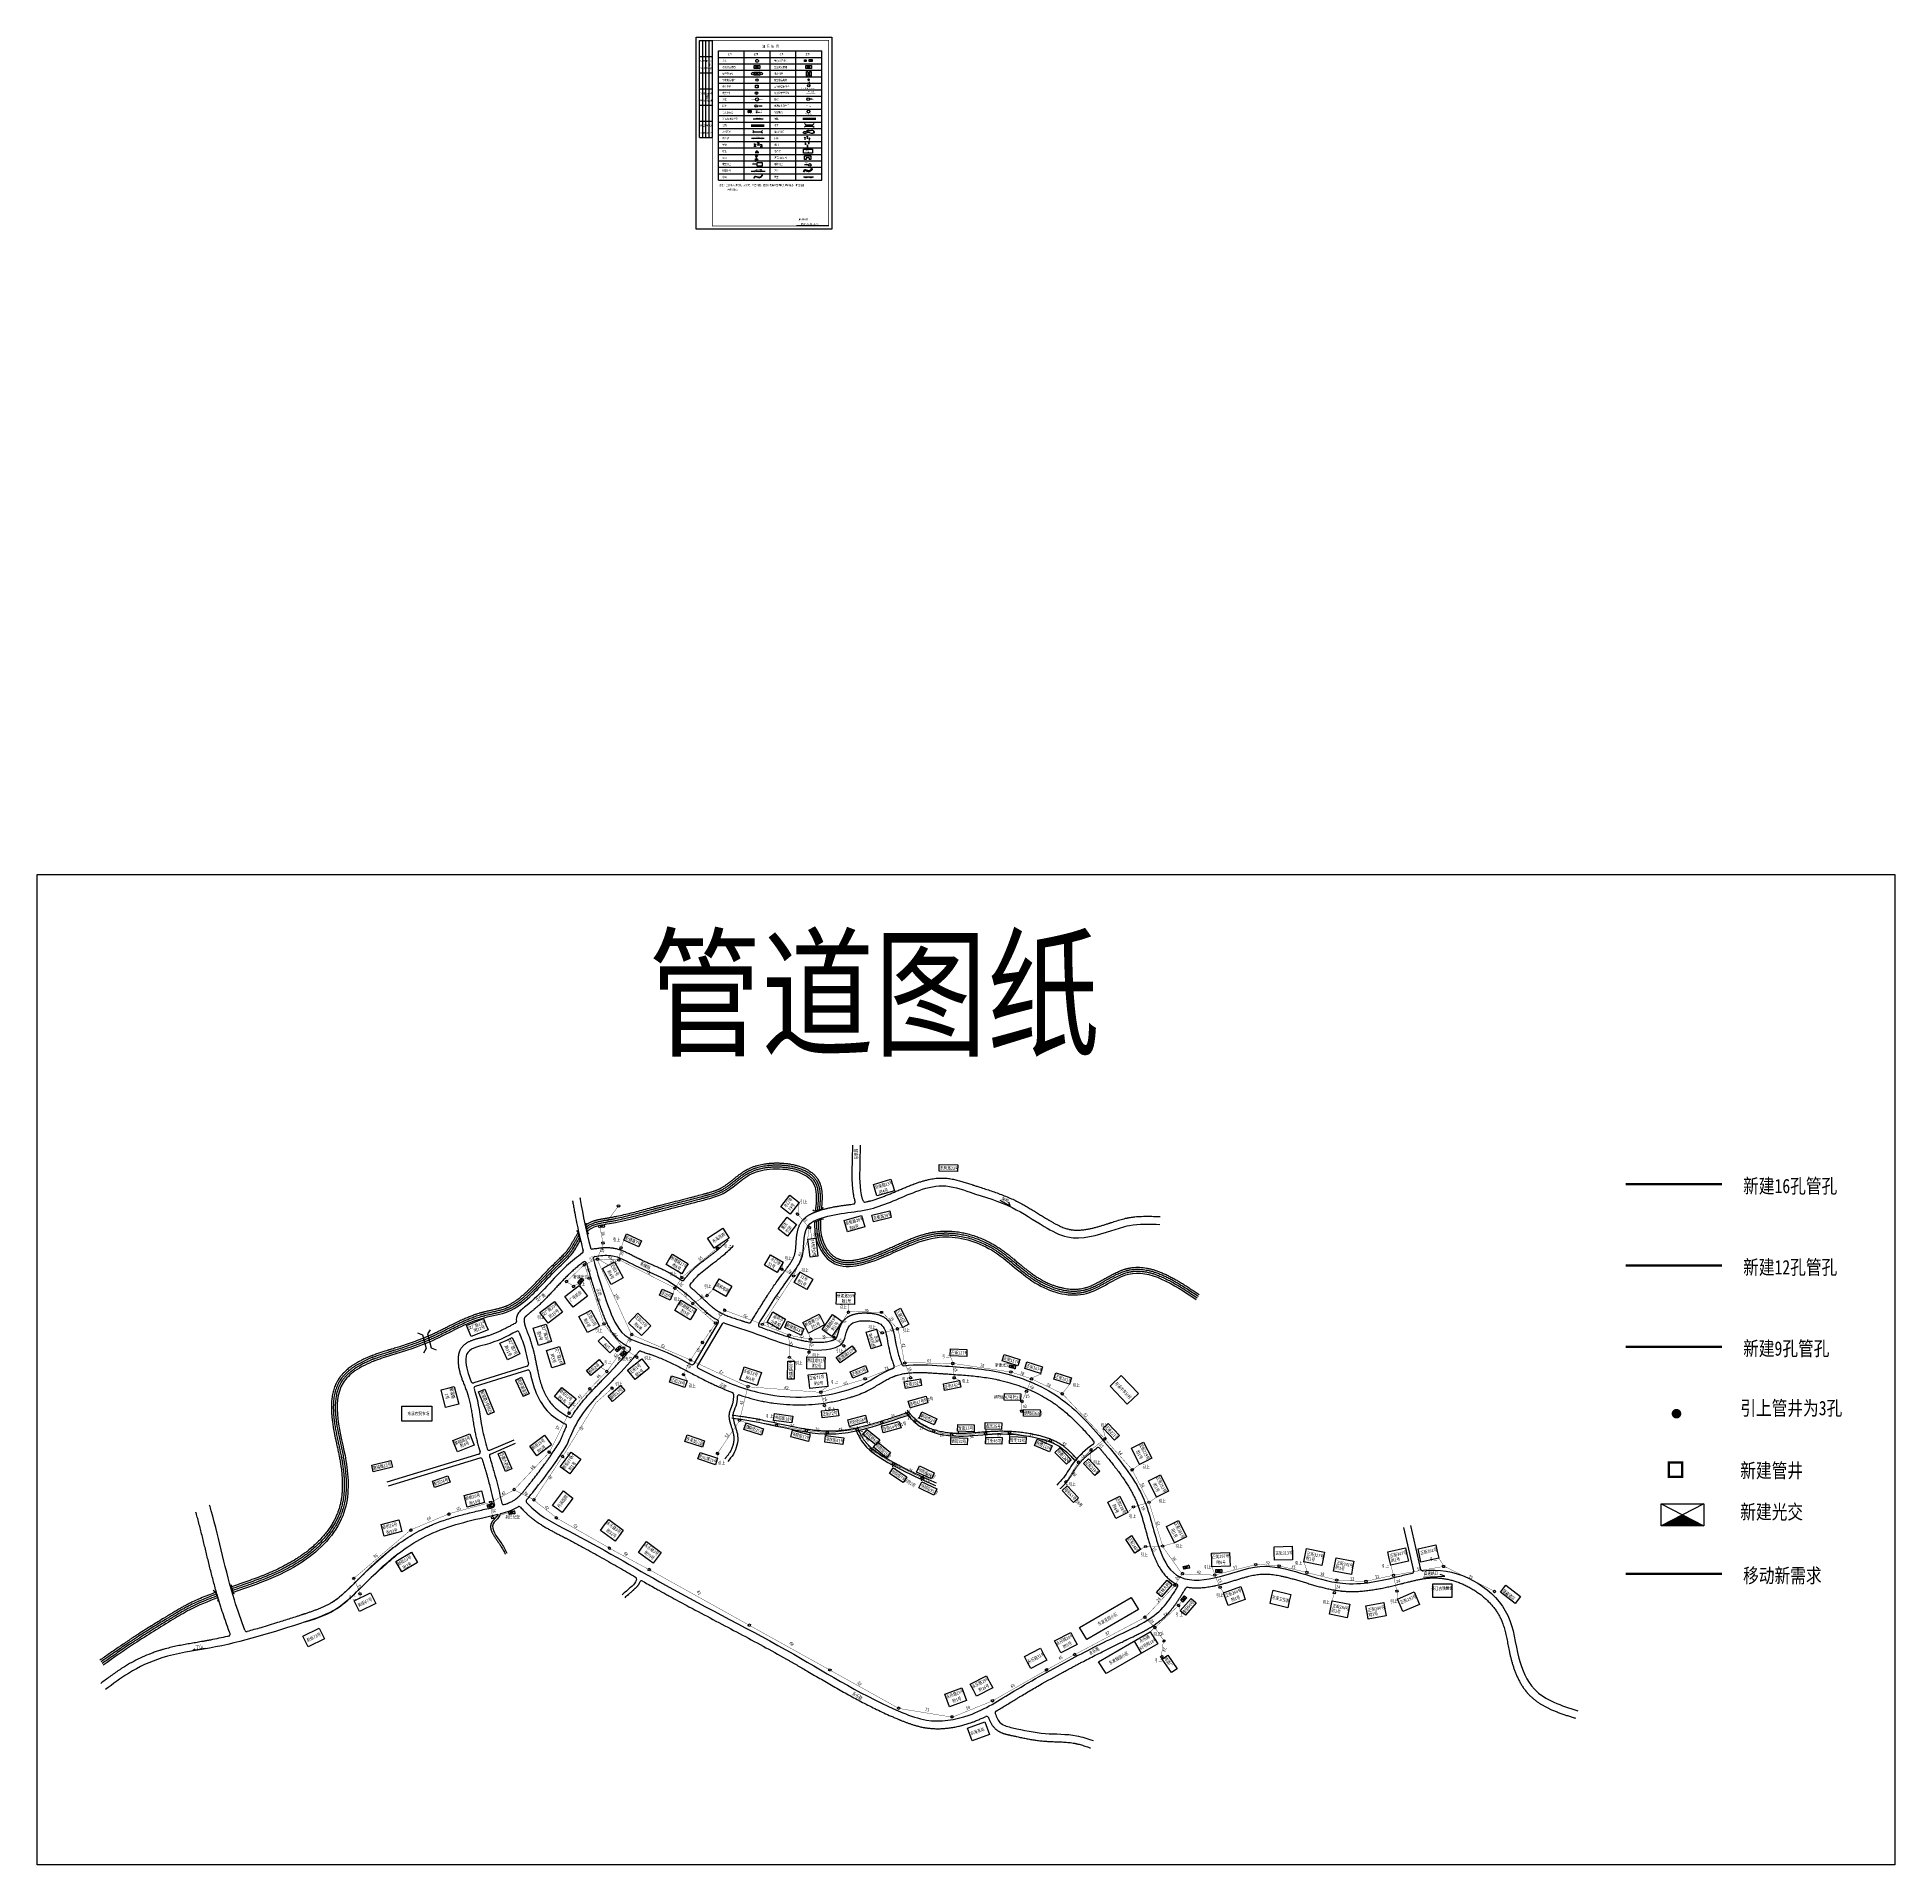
# Model space of a CAD drawing. Extents: x 11497857 to 11785281, y -6195932 to -5913179.
import ezdxf
from ezdxf.enums import TextEntityAlignment as Align

# ---------------------------------------------------------------- set-up
doc = ezdxf.new("R2010")
doc.units = 0
doc.header["$LTSCALE"] = 1000
doc.header["$MEASUREMENT"] = 0
doc.linetypes.add('DASHED', pattern=[19.05, 12.7, -6.35])
doc.layers.get('0').update_dxf_attribs({"linetype": 'CONTINUOUS'})
for name, color, linetype in [('PUB_TEXT', 7, 'CONTINUOUS'), ('PUB_TITLE', 4, 'CONTINUOUS'), ('新设拉线', 7, 'CONTINUOUS')]:
    doc.layers.add(name, color=color, linetype=linetype)
doc.styles.add('-仿宋_GB2312', font='仿宋_GB2312.TTF', dxfattribs={"width": 0.8})
doc.styles.add('DIM_FONT', font='仿宋_GB2312.TTF', dxfattribs={"width": 0.8, "height": 300})
doc.styles.add('仿宋_GB2312', font='仿宋_GB2312.TTF', dxfattribs={"width": 0.8})

# ---------------------------------------------------------------- blocks, each defined once
blk = doc.blocks.new('_O2DSA')
for p, q in [((-15000, 2000), (-7500, 2000)), ((-15000, 2000), (-15000, 0)), ((-15000, 1500), (-7500, 1500)), ((-15000, 1000), (-7500, 1000)), ((-15000, 500), (-7500, 500)), ((-15000, 0), (-7500, 0)), ((-12500, 2000), (-12500, 0)), ((-10000, 2000), (-10000, 0)), ((-7500, 2000), (-7500, 0)), ((-7500, 2000), (-7500, 0)), ((-7500, 2000), (0, 2000)), ((-7500, 1500), (0, 1500)), ((-7500, 1000), (0, 1000)), ((-7500, 500), (0, 500)), ((-7500, 0), (0, 0)), ((-5000, 2000), (-5000, 0)), ((-2500, 2000), (-2500, 0)), ((0, 2000), (0, 0))]:
    blk.add_line(p, q)
at = {"style": '仿宋_GB2312', "width": 0.8}
for s, p in [('传    输', (-14477, 1158)), ('数    据', (-14477, 632)), ('无    线', (-14477, 141)), ('交    换', (-14477, 1632)), ('综合布线', (-9477, 632)), ('管    道', (-9477, 141)), ('线    路', (-9477, 1158)), ('电    源', (-9477, 1632)), ('结    构', (-4477, 1158)), ('给 排 水', (-4477, 141)), ('建    筑', (-4477, 1632)), ('电    气', (-4477, 632))]:
    blk.add_text(s, height=300, dxfattribs=at).set_placement(p)
at = {"style": 'DIM_FONT', "width": 0.8, "flags": 9}
for tag in ['XSIZE', 'YSIZE']:
    blk.add_attdef(tag, (0, 0), '', height=0.5, dxfattribs=at)

msp = doc.modelspace()

# ---------------------------------------------------------------- linework, layer by layer
for p, q in [((11603264, -5935308), (11603264, -5915308)), ((11603264, -5915308), (11619264, -5915308)), ((11603264, -5916308), (11619264, -5916308)), ((11603264, -5917308), (11619264, -5917308)), ((11607264, -5935308), (11607264, -5915308)), ((11609687, -5917551), (11608794, -5918011)), ((11608794, -5917551), (11609687, -5918011)), ((11608986, -5916770), (11608986, -5916924)), ((11609446, -5916769), (11609447, -5916923)), ((11611264, -5935308), (11611264, -5915308)), ((11615264, -5935308), (11615264, -5915308)), ((11616794, -5917551), (11617687, -5918011)), ((11617687, -5917551), (11616794, -5918011)), ((11617317, -5916660), (11617779, -5916660)), ((11617317, -5916960), (11617317, -5916660)), ((11617779, -5916960), (11617317, -5916960)), ((11617548, -5916660), (11617548, -5916960)), ((11617779, -5916660), (11617779, -5916960)), ((11619264, -5935308), (11619264, -5915308)), ((11603264, -5918308), (11619264, -5918308)), ((11603264, -5919308), (11619264, -5919308)), ((11603264, -5920308), (11619264, -5920308)), ((11608794, -5918588), (11609687, -5919047)), ((11609687, -5918588), (11608794, -5919047)), ((11617407, -5918513), (11617094, -5919191)), ((11617094, -5918513), (11617407, -5919191)), ((11603264, -5921308), (11619264, -5921308)), ((11603264, -5922308), (11619264, -5922308)), ((11603264, -5923308), (11619264, -5923308)), ((11609926, -5923728), (11609926, -5923927)), ((11617752, -5922778), (11617361, -5922778)), ((11603264, -5924308), (11619264, -5924308)), ((11603264, -5925308), (11619264, -5925308)), ((11603264, -5926308), (11619264, -5926308)), ((11608650, -5925809), (11609153, -5925809)), ((11609206, -5925695), (11609114, -5925891)), ((11609292, -5925735), (11609200, -5925931)), ((11609257, -5925809), (11610162, -5925809)), ((11609535, -5923828), (11609926, -5923828)), ((11609648, -5925706), (11609556, -5925902)), ((11609572, -5925704), (11609628, -5925913)), ((11616345, -5925689), (11618353, -5925689)), ((11616345, -5925889), (11618353, -5925889)), ((11616798, -5926733), (11616576, -5926554)), ((11617862, -5926733), (11618084, -5926554)), ((11603264, -5927308), (11619264, -5927308)), ((11603264, -5928308), (11619264, -5928308)), ((11603264, -5929308), (11619264, -5929308)), ((11608327, -5926733), (11610335, -5926733)), ((11608327, -5926933), (11610335, -5926933)), ((11608395, -5928812), (11610329, -5928812)), ((11608814, -5927810), (11608592, -5927631)), ((11608814, -5927810), (11608592, -5927989)), ((11608814, -5927810), (11609878, -5927810)), ((11609450, -5929839), (11609450, -5929450)), ((11609878, -5927810), (11610100, -5927631)), ((11609878, -5927810), (11610100, -5927989)), ((11616410, -5927886), (11616476, -5927912)), ((11616420, -5928021), (11616484, -5927972)), ((11616451, -5927820), (11616500, -5927863)), ((11616529, -5927765), (11616552, -5927835)), ((11616555, -5928070), (11616554, -5927994)), ((11616663, -5928848), (11616558, -5928666)), ((11616798, -5926933), (11616576, -5927112)), ((11616622, -5927758), (11616613, -5927826)), ((11616663, -5929064), (11616663, -5928632)), ((11616663, -5928848), (11616750, -5928647)), ((11616686, -5928071), (11616676, -5927994)), ((11616714, -5927768), (11616705, -5927833)), ((11616815, -5928051), (11616793, -5927972)), ((11616798, -5926733), (11617862, -5926733)), ((11616798, -5926933), (11617862, -5926933)), ((11616802, -5927756), (11616818, -5927826)), ((11616930, -5928016), (11616895, -5927936)), ((11616897, -5927696), (11616930, -5927798)), ((11617030, -5928704), (11616925, -5928521)), ((11617070, -5927947), (11617015, -5927878)), ((11617018, -5927614), (11617064, -5927750)), ((11617030, -5928920), (11617030, -5928488)), ((11617030, -5928704), (11617116, -5928503)), ((11617161, -5927936), (11617141, -5927830)), ((11617164, -5927589), (11617166, -5927704)), ((11617353, -5928958), (11617248, -5928776)), ((11617253, -5927945), (11617268, -5927838)), ((11617295, -5927599), (11617283, -5927698)), ((11617353, -5929174), (11617353, -5928743)), ((11617353, -5928958), (11617439, -5928757)), ((11617379, -5927983), (11617410, -5927877)), ((11617424, -5927608), (11617408, -5927708)), ((11617524, -5928043), (11617558, -5927928)), ((11617570, -5927585), (11617574, -5927676)), ((11617682, -5928098), (11617689, -5927969)), ((11617686, -5927559), (11617689, -5927659)), ((11617839, -5927571), (11617799, -5927668)), ((11617850, -5928096), (11617824, -5927997)), ((11617862, -5926933), (11618084, -5927112)), ((11617989, -5927680), (11617922, -5927721)), ((11618021, -5927984), (11617931, -5927915)), ((11618055, -5927794), (11617944, -5927806)), ((11603264, -5930308), (11619264, -5930308)), ((11603264, -5931308), (11619264, -5931308)), ((11603264, -5932308), (11619264, -5932308)), ((11608720, -5930025), (11609113, -5930025)), ((11608916, -5930025), (11608916, -5929636)), ((11608948, -5931023), (11609500, -5931023)), ((11609172, -5931751), (11609002, -5931462)), ((11609172, -5932000), (11609172, -5931404)), ((11609172, -5931751), (11609342, -5931464)), ((11609224, -5931023), (11609224, -5930704)), ((11609253, -5929839), (11609647, -5929839)), ((11609711, -5930113), (11610105, -5930113)), ((11609908, -5930113), (11609908, -5929723)), ((11616576, -5932124), (11616576, -5931531)), ((11616576, -5931531), (11617582, -5931531)), ((11616861, -5932124), (11616576, -5932124)), ((11616650, -5929711), (11616828, -5929735)), ((11616861, -5931828), (11616861, -5932124)), ((11617297, -5931828), (11616861, -5931828)), ((11616952, -5930070), (11617130, -5930094)), ((11617138, -5929616), (11617316, -5929640)), ((11617297, -5931828), (11617297, -5932124)), ((11617582, -5932124), (11617297, -5932124)), ((11617582, -5931531), (11617582, -5932124)), ((11603264, -5933308), (11619264, -5933308)), ((11603264, -5934308), (11619264, -5934308)), ((11603264, -5935308), (11619264, -5935308)), ((11608317, -5933908), (11608747, -5933908)), ((11609049, -5932839), (11608536, -5932839)), ((11608747, -5933908), (11608861, -5933859)), ((11608747, -5933908), (11608861, -5933958)), ((11608859, -5933909), (11608972, -5933909)), ((11609094, -5933908), (11608980, -5933859)), ((11609094, -5933908), (11608980, -5933958)), ((11609094, -5933908), (11609706, -5933908)), ((11609706, -5933908), (11609820, -5933859)), ((11609706, -5933908), (11609820, -5933958)), ((11609818, -5933909), (11609931, -5933909)), ((11610054, -5933908), (11609939, -5933859)), ((11610054, -5933908), (11609939, -5933958)), ((11610054, -5933908), (11610486, -5933908)), ((11616402, -5934766), (11617953, -5934766)), ((11616505, -5934766), (11616637, -5934905)), ((11617105, -5932941), (11616592, -5932941)), ((11616606, -5934766), (11616738, -5934905)), ((11616711, -5934766), (11616844, -5934905)), ((11616813, -5934766), (11616945, -5934905)), ((11616921, -5934766), (11617053, -5934905)), ((11617023, -5934766), (11617155, -5934905)), ((11617128, -5934766), (11617260, -5934905)), ((11617229, -5934766), (11617362, -5934905)), ((11617357, -5934766), (11617489, -5934905)), ((11617462, -5934766), (11617595, -5934905)), ((11617564, -5934766), (11617696, -5934905)), ((11617694, -5934766), (11617827, -5934905)), ((11617796, -5934766), (11617928, -5934905)), ((11620333, -5942379), (11615333, -5942379)), ((11620333, -5942379), (11615333, -5942379)), ((11587278, -6116242), (11588248, -6115982)), ((11587940, -6115642), (11587587, -6116582)), ((11567507, -6140218), (11568470, -6140503)), ((11568385, -6140052), (11567592, -6140670)), ((11755728, -6140059), (11749102, -6143464)), ((11749102, -6140059), (11755728, -6143464)), ((11675177, -6149762), (11676141, -6150047)), ((11676055, -6149596), (11675263, -6150213)), ((11681133, -6150246), (11680239, -6150705)), ((11680239, -6150246), (11681133, -6150705))]:
    msp.add_line(p, q)
at = {"color": 2}
for p, q in [((11581496, -6105818), (11582436, -6105465)), ((11582096, -6105157), (11581836, -6106127)), ((11588683, -6116340), (11588423, -6117310)), ((11588083, -6117001), (11589023, -6116648)), ((11649250, -6118734), (11648284, -6119011)), ((11648373, -6118561), (11649160, -6119185)), ((11570813, -6141280), (11571758, -6141622)), ((11571699, -6141166), (11570871, -6141736)), ((11674787, -6154992), (11675725, -6154635)), ((11675384, -6154328), (11675128, -6155299))]:
    msp.add_line(p, q, dxfattribs=at)
for points in [[(11609240, -5918011, 893, 0, 0), (11609240, -5917781, 0, 0, 0)], [(11617240, -5917551, 893, 0, 0), (11617240, -5917781, 0, 0, 0)], [(11617240, -5918011, 893, 0, 0), (11617240, -5917781, 0, 0, 0)], [(11609305, -5922629, 0, 80, 0), (11609190, -5922755, 80, 80, 0)], [(11609285, -5923829, 0, 120, 0), (11609535, -5923828, 120, 120, 0)], [(11609419, -5922736, 0, 80, 0), (11609303, -5922862, 80, 80, 0)], [(11616790, -5923765, 0, 120, 0), (11617040, -5923765, 120, 120, 0)], [(11618002, -5922778, 0, 120, 0), (11617752, -5922778, 120, 120, 0)], [(11587917, -6116282, 893, 0, 0), (11587763, -6116112, 0, 0, 0)], [(11752415, -6143464, 6626, 0, 0), (11752415, -6141761, 0, 0, 0)], [(11568031, -6140586, 893, 0, 0), (11567989, -6140361, 0, 0, 0)], [(11675702, -6150130, 893, 0, 0), (11675659, -6149904, 0, 0, 0)], [(11680686, -6150705, 893, 0, 0), (11680686, -6150476, 0, 0, 0)]]:
    msp.add_lwpolyline(points, format="xyseb")
for points in [[(11608794, -5917551), (11609687, -5917551), (11609687, -5918011), (11608794, -5918011)], [(11616556, -5916667), (11616839, -5916667), (11616839, -5916968), (11616556, -5916968)], [(11616794, -5917551), (11617687, -5917551), (11617687, -5918011), (11616794, -5918011)], [(11608794, -5918588), (11609687, -5918588), (11609687, -5919047), (11608794, -5919047)], [(11608998, -5920625), (11609424, -5920625), (11609424, -5921026), (11608998, -5921026)], [(11616900, -5918513), (11617094, -5918513), (11617094, -5919191), (11616900, -5919191)], [(11617407, -5918513), (11617602, -5918513), (11617602, -5919191), (11617407, -5919191)], [(11607890, -5924542), (11608316, -5924542), (11608316, -5924819), (11607890, -5924819)], [(11609019, -5932000), (11609325, -5932000), (11609325, -5932222), (11609019, -5932222)], [(11616421, -5930501), (11617836, -5930501), (11617836, -5931119), (11616421, -5931119)], [(11609235, -5932594), (11610049, -5932594), (11610049, -5933123), (11609235, -5933123)], [(11615467, -6095038), (11615683, -6095221), (11615489, -6095450), (11615273, -6095267)], [(11584721, -6097073), (11584992, -6096991), (11585078, -6097279), (11584807, -6097360)], [(11617292, -6097141), (11617550, -6097257), (11617427, -6097531), (11617168, -6097414)], [(11585240, -6099622), (11585517, -6099567), (11585576, -6099862), (11585298, -6099917)], [(11588128, -6100282), (11588395, -6100378), (11588293, -6100660), (11588026, -6100564)], [(11603166, -6100331), (11603309, -6100576), (11603049, -6100727), (11602907, -6100482)], [(11582319, -6103052), (11582564, -6102909), (11582715, -6103169), (11582470, -6103311)], [(11584409, -6102084), (11584693, -6102084), (11584693, -6102384), (11584409, -6102384)], [(11587736, -6102171), (11588015, -6102219), (11587963, -6102515), (11587684, -6102466)], [(11597395, -6105103), (11597572, -6104881), (11597807, -6105069), (11597630, -6105290)], [(11613038, -6103595), (11613281, -6103741), (11613127, -6103998), (11612884, -6103853)], [(11614829, -6104648), (11615091, -6104754), (11614979, -6105032), (11614716, -6104926)], [(11579562, -6105639), (11579784, -6105464), (11579970, -6105700), (11579747, -6105875)], [(11580646, -6106414), (11580869, -6106239), (11581054, -6106475), (11580832, -6106650)], [(11583053, -6105098), (11583318, -6104997), (11583425, -6105277), (11583160, -6105378)], [(11596516, -6106523), (11596739, -6106698), (11596554, -6106934), (11596331, -6106759)], [(11601512, -6107639), (11601705, -6107846), (11601486, -6108051), (11601293, -6107844)], [(11599082, -6109059), (11599294, -6108871), (11599493, -6109096), (11599281, -6109283)], [(11604182, -6109914), (11604425, -6110059), (11604271, -6110317), (11604028, -6110171)], [(11623183, -6110381), (11623407, -6110208), (11623590, -6110446), (11623366, -6110619)], [(11628360, -6110309), (11628644, -6110309), (11628644, -6110609), (11628360, -6110609)], [(11585368, -6112150), (11585633, -6112049), (11585740, -6112329), (11585475, -6112430)], [(11602768, -6111923), (11603020, -6112054), (11602881, -6112320), (11602630, -6112189)], [(11609997, -6112115), (11610249, -6112244), (11610112, -6112511), (11609860, -6112382)], [(11628414, -6113527), (11628680, -6113429), (11628784, -6113711), (11628518, -6113808)], [(11630780, -6112974), (11630994, -6112789), (11631191, -6113016), (11630977, -6113201)], [(11587278, -6116242), (11587940, -6115642), (11588248, -6115982), (11587587, -6116582)], [(11588407, -6116008), (11588594, -6115795), (11588820, -6115993), (11588632, -6116206)], [(11589859, -6113683), (11590078, -6113862), (11589888, -6114094), (11589668, -6113915)], [(11600766, -6114905), (11600998, -6115067), (11600825, -6115313), (11600593, -6115150)], [(11614123, -6113793), (11614391, -6113885), (11614293, -6114169), (11614026, -6114077)], [(11617361, -6114464), (11617644, -6114464), (11617644, -6114765), (11617361, -6114765)], [(11621014, -6114171), (11621297, -6114171), (11621297, -6114471), (11621014, -6114471)], [(11622627, -6115408), (11622852, -6115581), (11622669, -6115819), (11622444, -6115647)], [(11590430, -6117406), (11590624, -6117199), (11590843, -6117404), (11590650, -6117611)], [(11598727, -6117871), (11598883, -6117635), (11599133, -6117800), (11598977, -6118036)], [(11614150, -6117224), (11614418, -6117316), (11614321, -6117600), (11614053, -6117508)], [(11617132, -6116458), (11617416, -6116458), (11617416, -6116758), (11617132, -6116758)], [(11631915, -6118219), (11632169, -6118095), (11632301, -6118364), (11632047, -6118489)], [(11639385, -6118227), (11639668, -6118227), (11639668, -6118527), (11639385, -6118527)], [(11583171, -6122325), (11583345, -6122102), (11583582, -6122286), (11583408, -6122509)], [(11585791, -6119593), (11585981, -6119383), (11586204, -6119585), (11586014, -6119795)], [(11586594, -6122216), (11586784, -6122006), (11587006, -6122208), (11586816, -6122418)], [(11597676, -6120136), (11597822, -6119894), (11598079, -6120050), (11597932, -6120292)], [(11607755, -6121748), (11608024, -6121838), (11607929, -6122123), (11607660, -6122033)], [(11625784, -6120649), (11626048, -6120549), (11626155, -6120829), (11625890, -6120930)], [(11632827, -6120461), (11633105, -6120405), (11633164, -6120699), (11632887, -6120756)], [(11639600, -6120457), (11639883, -6120457), (11639883, -6120757), (11639600, -6120757)], [(11648412, -6119520), (11648689, -6119579), (11648627, -6119873), (11648350, -6119814)], [(11651632, -6120557), (11651891, -6120671), (11651771, -6120946), (11651512, -6120832)], [(11618962, -6122674), (11619246, -6122674), (11619246, -6122974), (11618962, -6122974)], [(11619490, -6124782), (11619759, -6124694), (11619852, -6124979), (11619583, -6125067)], [(11650159, -6124049), (11650418, -6124163), (11650298, -6124438), (11650038, -6124324)], [(11650854, -6122475), (11651114, -6122589), (11650993, -6122863), (11650734, -6122750)], [(11656434, -6122853), (11656664, -6123019), (11656488, -6123262), (11656258, -6123096)], [(11580136, -6125846), (11580360, -6126020), (11580175, -6126257), (11579952, -6126083)], [(11606441, -6126963), (11606710, -6127053), (11606615, -6127337), (11606346, -6127247)], [(11612152, -6127736), (11612421, -6127826), (11612326, -6128111), (11612057, -6128021)], [(11628389, -6127387), (11628665, -6127323), (11628733, -6127615), (11628457, -6127680)], [(11632449, -6126053), (11632704, -6125929), (11632836, -6126199), (11632581, -6126323)], [(11633507, -6127236), (11633706, -6127034), (11633920, -6127244), (11633722, -6127447)], [(11650026, -6125616), (11650310, -6125611), (11650315, -6125911), (11650032, -6125916)], [(11616749, -6128591), (11617030, -6128626), (11616993, -6128923), (11616712, -6128889)], [(11619979, -6128927), (11620261, -6128959), (11620226, -6129257), (11619945, -6129225)], [(11624571, -6128443), (11624847, -6128379), (11624915, -6128671), (11624639, -6128735)], [(11636364, -6129004), (11636413, -6128725), (11636708, -6128776), (11636660, -6129055)], [(11639158, -6129550), (11639206, -6129271), (11639502, -6129322), (11639453, -6129601)], [(11644464, -6129357), (11644432, -6129076), (11644730, -6129041), (11644763, -6129322)], [(11648158, -6129231), (11648167, -6128948), (11648467, -6128958), (11648458, -6129241)], [(11654547, -6130115), (11654816, -6130203), (11654722, -6130488), (11654453, -6130400)], [(11663076, -6129838), (11663255, -6130057), (11663022, -6130247), (11662843, -6130028)], [(11576892, -6132115), (11577050, -6131880), (11577299, -6132047), (11577141, -6132282)], [(11578944, -6132779), (11579122, -6132559), (11579356, -6132748), (11579178, -6132968)], [(11603076, -6132092), (11603325, -6132228), (11603181, -6132491), (11602933, -6132356)], [(11626643, -6131654), (11626837, -6131447), (11627056, -6131652), (11626862, -6131859)], [(11658986, -6133430), (11659174, -6133642), (11658949, -6133841), (11658762, -6133629)], [(11660928, -6131543), (11661115, -6131755), (11660891, -6131954), (11660703, -6131741)], [(11630165, -6133998), (11630284, -6133741), (11630556, -6133867), (11630438, -6134124)], [(11634602, -6136167), (11634731, -6135914), (11634999, -6136051), (11634869, -6136303)], [(11657045, -6136480), (11657233, -6136692), (11657008, -6136891), (11656820, -6136679)], [(11667212, -6135011), (11667060, -6134772), (11667314, -6134611), (11667465, -6134851)], [(11750294, -6133672), (11752395, -6133672), (11752395, -6135898), (11750294, -6135898)], [(11571453, -6137878), (11571652, -6137676), (11571865, -6137887), (11571667, -6138088)], [(11561363, -6141621), (11561598, -6141463), (11561765, -6141713), (11561530, -6141870)], [(11567507, -6140218), (11568385, -6140052), (11568470, -6140503), (11567592, -6140670)], [(11567860, -6139737), (11568130, -6139653), (11568219, -6139940), (11567949, -6140024)], [(11568139, -6142124), (11568410, -6142040), (11568499, -6142327), (11568229, -6142411)], [(11577971, -6142240), (11578150, -6142020), (11578383, -6142209), (11578204, -6142429)], [(11667296, -6140466), (11667565, -6140378), (11667658, -6140663), (11667389, -6140752)], [(11669685, -6139765), (11669950, -6139664), (11670056, -6139945), (11669791, -6140045)], [(11749102, -6140059), (11755728, -6140059), (11755728, -6143464), (11749102, -6143464)], [(11555480, -6144092), (11555715, -6143934), (11555882, -6144184), (11555647, -6144341)], [(11586358, -6146723), (11586586, -6146891), (11586408, -6147133), (11586180, -6146965)], [(11669189, -6146569), (11669465, -6146506), (11669532, -6146798), (11669256, -6146862)], [(11671827, -6146522), (11672099, -6146444), (11672181, -6146733), (11671909, -6146811)], [(11592499, -6150059), (11592749, -6150191), (11592610, -6150457), (11592359, -6150325)], [(11674990, -6150677), (11675249, -6150792), (11675127, -6151066), (11674868, -6150952)], [(11675177, -6149762), (11676055, -6149596), (11676141, -6150047), (11675263, -6150213)], [(11680239, -6150246), (11681133, -6150246), (11681133, -6150705), (11680239, -6150705)], [(11686230, -6149359), (11686507, -6149300), (11686569, -6149593), (11686292, -6149653)], [(11689886, -6149538), (11690167, -6149578), (11690124, -6149875), (11689844, -6149835)], [(11694220, -6150514), (11694489, -6150605), (11694392, -6150889), (11694124, -6150798)], [(11546640, -6151560), (11546875, -6151402), (11547042, -6151652), (11546807, -6151809)], [(11673812, -6152470), (11674066, -6152595), (11673935, -6152864), (11673680, -6152740)], [(11679900, -6150964), (11680178, -6150908), (11680237, -6151202), (11679960, -6151258)], [(11680706, -6152911), (11680971, -6152811), (11681077, -6153092), (11680812, -6153192)], [(11698468, -6153645), (11698744, -6153707), (11698678, -6154000), (11698402, -6153938)], [(11698833, -6151695), (11699105, -6151773), (11699023, -6152061), (11698751, -6151984)], [(11703296, -6151936), (11703575, -6151885), (11703629, -6152181), (11703350, -6152232)], [(11707535, -6151007), (11707814, -6150956), (11707868, -6151252), (11707589, -6151303)], [(11708054, -6153483), (11708322, -6153392), (11708419, -6153676), (11708150, -6153767)], [(11547640, -6153903), (11547909, -6153813), (11548004, -6154098), (11547735, -6154188)], [(11674239, -6155819), (11674410, -6155593), (11674649, -6155774), (11674478, -6156000)], [(11607984, -6158664), (11608248, -6158769), (11608137, -6159047), (11607873, -6158943)], [(11669054, -6157580), (11669285, -6157417), (11669459, -6157662), (11669227, -6157825)], [(11670585, -6159177), (11670814, -6159011), (11670990, -6159254), (11670761, -6159420)], [(11672005, -6161264), (11672234, -6161098), (11672410, -6161341), (11672181, -6161507)], [(11658191, -6163328), (11658446, -6163206), (11658576, -6163477), (11658320, -6163599)], [(11671679, -6163690), (11671908, -6163524), (11672084, -6163767), (11671855, -6163933)], [(11620428, -6165583), (11620691, -6165688), (11620580, -6165966), (11620317, -6165862)], [(11653828, -6165727), (11654066, -6165574), (11654228, -6165826), (11653990, -6165979)], [(11645484, -6170481), (11645738, -6170356), (11645870, -6170625), (11645616, -6170750)], [(11631089, -6171511), (11631352, -6171616), (11631241, -6171894), (11630977, -6171790)], [(11639268, -6172904), (11639551, -6172904), (11639551, -6173205), (11639268, -6173205)]]:
    msp.add_lwpolyline(points, close=True)
for points, const_width in [([(11617122, -5919768, 1), (11617322, -5919768, 1)], 200), ([(11608231, -5924747, 1), (11608267, -5924747, 1)], 36), ([(11608234, -5924606, 1), (11608270, -5924606, 1)], 36), ([(11609175, -5924852, 1), (11609211, -5924852, 1)], 36), ([(11609048, -5932831, 1), (11609148, -5932831, 1)], 100), ([(11617055, -5932941, 1), (11617155, -5932941, 1)], 100)]:
    msp.add_lwpolyline(points, format="xyb", close=True, dxfattribs=dict(const_width=const_width))
for points, const_width in [([(11608361, -5922809), (11608981, -5922809)], 50), ([(11609190, -5922755), (11609053, -5922905)], 30), ([(11609303, -5922862), (11609167, -5923011)], 30), ([(11609486, -5922809), (11610088, -5922809)], 50), ([(11616554, -5923766), (11617638, -5923766)], 10), ([(11607789, -5924906), (11608407, -5924906)], 21.6), ([(11608067, -5924785), (11608144, -5924709)], 10.8), ([(11608072, -5924709), (11608135, -5924796)], 10.8), ([(11609147, -5924651), (11609223, -5924575)], 10.8), ([(11609152, -5924575), (11609215, -5924662)], 10.8), ([(11616600, -5925786), (11617103, -5925786)], 200), ([(11617592, -5925786), (11618095, -5925786)], 200)]:
    msp.add_lwpolyline(points, dxfattribs=dict(const_width=const_width))
at = {"linetype": 'DASHED', "ltscale": 10, "const_width": 50}
msp.add_lwpolyline([(11616875, -5921853), (11618271, -5921853)], dxfattribs=at)
at = {"color": 1}
for points, const_width in [([(11615719, -6093480, 1), (11615819, -6093480, 1)], 100), ([(11617664, -6099043, 1), (11617764, -6099043, 1)], 100), ([(11588563, -6099294, 1), (11588663, -6099294, 1)], 100), ([(11603743, -6099768, 1), (11603826, -6099712, 1)], 100), ([(11586226, -6103160, 1), (11586326, -6103160, 1)], 100), ([(11597307, -6104380, 1), (11597407, -6104380, 1)], 100), ([(11613219, -6102677, 1), (11613319, -6102677, 1)], 100), ([(11615846, -6104235, 1), (11615946, -6104235, 1)], 100), ([(11581238, -6106627, 1), (11581338, -6106627, 1)], 100), ([(11596185, -6107599, 1), (11596285, -6107599, 1)], 100), ([(11602391, -6106891, 1), (11602491, -6106891, 1)], 100), ([(11623388, -6109231, 1), (11623488, -6109231, 1)], 100), ([(11584819, -6112597, 1), (11584919, -6112597, 1)], 100), ([(11610736, -6111986, 1), (11610836, -6111986, 1)], 100), ([(11627678, -6113060, 1), (11627778, -6113060, 1)], 100), ([(11631756, -6112801, 1), (11631856, -6112801, 1)], 100), ([(11622947, -6116343, 1), (11623047, -6116343, 1)], 100), ([(11584998, -6118936, 1), (11585098, -6118936, 1)], 100), ([(11591031, -6117924, 1), (11591131, -6117924, 1)], 100), ([(11614988, -6118002, 1), (11615088, -6118002, 1)], 100), ([(11616906, -6117347, 1), (11617006, -6117347, 1)], 100), ([(11639076, -6117179, 1), (11639176, -6117179, 1)], 100), ([(11620153, -6121904, 1), (11620253, -6121904, 1)], 100), ([(11633031, -6121016, 1), (11633131, -6121016, 1)], 100), ([(11640524, -6121022, 1), (11640624, -6121022, 1)], 100), ([(11653089, -6120010, 1), (11653189, -6120010, 1)], 100), ([(11657545, -6121572, 1), (11657645, -6121572, 1)], 100), ([(11587106, -6122598, 1), (11587206, -6122598, 1)], 100), ([(11649937, -6124151, 1), (11650037, -6124151, 1)], 100), ([(11580008, -6125276, 1), (11580108, -6125276, 1)], 100), ([(11607542, -6127689, 1), (11607642, -6127689, 1)], 100), ([(11611833, -6127275, 1), (11611933, -6127275, 1)], 100), ([(11619823, -6125537, 1), (11619923, -6125537, 1)], 100), ([(11628499, -6127981, 1), (11628599, -6127981, 1)], 100), ([(11633010, -6125206, 1), (11633110, -6125206, 1)], 100), ([(11634170, -6126808, 1), (11634270, -6126808, 1)], 100), ([(11650360, -6125973, 1), (11650460, -6125973, 1)], 100), ([(11751123, -6126136, 1), (11751865, -6126136, 1)], 742), ([(11617357, -6129248, 1), (11617457, -6129248, 1)], 100), ([(11619868, -6129421, 1), (11619968, -6129421, 1)], 100), ([(11623567, -6128223, 1), (11623667, -6128223, 1)], 100), ([(11625448, -6128874, 1), (11625548, -6128874, 1)], 100), ([(11639172, -6129688, 1), (11639272, -6129688, 1)], 100), ([(11640357, -6129027, 1), (11640457, -6129027, 1)], 100), ([(11644557, -6129599, 1), (11644657, -6129599, 1)], 100), ([(11644619, -6128708, 1), (11644719, -6128708, 1)], 100), ([(11648268, -6129540, 1), (11648368, -6129540, 1)], 100), ([(11653923, -6130491, 1), (11654023, -6130491, 1)], 100), ([(11662732, -6128514, 1), (11662832, -6128514, 1)], 100), ([(11579583, -6133205, 1), (11579683, -6133205, 1)], 100), ([(11627126, -6131335, 1), (11627226, -6131335, 1)], 100), ([(11658032, -6133044, 1), (11658132, -6133044, 1)], 100), ([(11660813, -6133328, 1), (11660913, -6133328, 1)], 100), ([(11630167, -6134299, 1), (11630267, -6134299, 1)], 100), ([(11634627, -6136470, 1), (11634727, -6136470, 1)], 100), ([(11634915, -6135789, 1), (11635015, -6135789, 1)], 100), ([(11668364, -6133976, 1), (11668464, -6133976, 1)], 100), ([(11657123, -6137082, 1), (11657223, -6137082, 1)], 100), ([(11670977, -6139050, 1), (11671077, -6139050, 1)], 100), ([(11666576, -6141406, 1), (11666676, -6141406, 1)], 100), ([(11668540, -6147141, 1), (11668640, -6147141, 1)], 100), ([(11673763, -6146116, 1), (11673863, -6146116, 1)], 100), ([(11679564, -6149817, 1), (11679664, -6149817, 1)], 100), ([(11693810, -6149075, 1), (11693910, -6149075, 1)], 100), ([(11707232, -6149554, 1), (11707332, -6149554, 1)], 100), ([(11714660, -6148496, 1), (11714760, -6148496, 1)], 100), ([(11681379, -6153840, 1), (11681479, -6153840, 1)], 100), ([(11547713, -6154691, 1), (11547813, -6154691, 1)], 100), ([(11674675, -6156634, 1), (11674775, -6156634, 1)], 100), ([(11698163, -6155085, 1), (11698263, -6155085, 1)], 100), ([(11708264, -6154806, 1), (11708364, -6154806, 1)], 100), ([(11670031, -6159885, 1), (11670131, -6159885, 1)], 100), ([(11671842, -6164030, 1), (11671942, -6164030, 1)], 100)]:
    msp.add_lwpolyline(points, format="xyb", close=True, dxfattribs=dict(at, const_width=const_width))
at = {"color": 2}
for points in [[(11581496, -6105818), (11582096, -6105157), (11582436, -6105465), (11581836, -6106127)], [(11588083, -6117001), (11588683, -6116340), (11589023, -6116648), (11588423, -6117310)], [(11648373, -6118561), (11649250, -6118734), (11649160, -6119185), (11648284, -6119011)], [(11570813, -6141280), (11571699, -6141166), (11571758, -6141622), (11570871, -6141736)], [(11715317, -6149644), (11715599, -6149629), (11715615, -6149929), (11715332, -6149944)], [(11723361, -6153449), (11723568, -6153643), (11723363, -6153862), (11723156, -6153669)], [(11674787, -6154992), (11675384, -6154328), (11675725, -6154635), (11675128, -6155299)]]:
    msp.add_lwpolyline(points, close=True, dxfattribs=at)
for points in [[(11582136, -6105796, 893, 0, 0), (11581966, -6105642, 0, 0, 0)], [(11588723, -6116979, 893, 0, 0), (11588553, -6116825, 0, 0, 0)], [(11648722, -6119098, 893, 0, 0), (11648767, -6118873, 0, 0, 0)], [(11571314, -6141679, 893, 0, 0), (11571285, -6141451, 0, 0, 0)], [(11675427, -6154967, 893, 0, 0), (11675256, -6154813, 0, 0, 0)]]:
    msp.add_lwpolyline(points, format="xyseb", dxfattribs=at)
msp.add_lwpolyline([(11574696, -6139281), (11574907, -6139495), (11574705, -6139694), (11574494, -6139480), (11574696, -6139281)])
for centre, radius in [((11608594, -5918818), 200), ((11609231, -5919810), 200), ((11609887, -5918818), 200), ((11617234, -5920688), 200), ((11609085, -5923829), 200), ((11609166, -5921827), 200), ((11609234, -5922818), 253), ((11617161, -5922778), 200), ((11607962, -5924606), 54), ((11607962, -5924750), 54), ((11608106, -5924606), 54), ((11608106, -5924750), 54), ((11608250, -5924606), 54), ((11608250, -5924750), 54), ((11609186, -5924616), 54), ((11609192, -5924852), 54), ((11617192, -5924685), 200), ((11617404, -5932944), 200)]:
    msp.add_circle(centre, radius)
for centre, start, end in [((11609216, -5917077), 53.20539, 126.94518), ((11609216, -5916616), 233.20539, 306.94518)]:
    msp.add_arc(centre, 384, start, end)
for points in [[(11609450, -5929839), (11609402, -5929613), (11609254, -5929546)], [(11609450, -5929839), (11609495, -5929683), (11609644, -5929531)], [(11617083, -5927940), (11616869, -5928037), (11616394, -5927964), (11616515, -5927770), (11616767, -5927766), (11617015, -5927615), (11617462, -5927606), (11617811, -5927562), (11618064, -5927892), (11617835, -5928100), (11617510, -5928037), (11617292, -5927955), (11617150, -5927937), (11617107, -5927940), (11617083, -5927940), (11617070, -5927947)], [(11616739, -5929723), (11616743, -5929650), (11616673, -5929548), (11616658, -5929549)], [(11617227, -5929628), (11617231, -5929555), (11617161, -5929453), (11617146, -5929454)], [(11617227, -5929628), (11617255, -5929555), (11617353, -5929514)], [(11608916, -5930025), (11608869, -5929799), (11608720, -5929732)], [(11608916, -5930025), (11608962, -5929869), (11609110, -5929717)], [(11609054, -5931023), (11609117, -5930862), (11609234, -5930807), (11609342, -5930887), (11609381, -5931023)], [(11609908, -5930113), (11609861, -5929886), (11609712, -5929820)], [(11609908, -5930113), (11609953, -5929957), (11610102, -5929805)], [(11616739, -5929723), (11616767, -5929650), (11616865, -5929609)], [(11617041, -5930082), (11617045, -5930009), (11616974, -5929907), (11616960, -5929908)], [(11617041, -5930082), (11617069, -5930009), (11617167, -5929969)], [(11608731, -5934978), (11609019, -5934662), (11609399, -5934803), (11609828, -5934746), (11610074, -5934500)], [(11616389, -5933947), (11616677, -5933630), (11617057, -5933771), (11617486, -5933715), (11617732, -5933469)]]:
    msp.add_spline(points, degree=3)
at = {"linetype": 'DASHED', "ltscale": 5}
for points, knots in [([(11608774, -5935003), (11608789, -5934977), (11608804, -5934952), (11608830, -5934908), (11608841, -5934890), (11608864, -5934855), (11608875, -5934838), (11608895, -5934811), (11608904, -5934799), (11608922, -5934778), (11608931, -5934769), (11608946, -5934754), (11608953, -5934748), (11608966, -5934737), (11608973, -5934733), (11608984, -5934725), (11608989, -5934723), (11608999, -5934718), (11609004, -5934717), (11609013, -5934714), (11609018, -5934713), (11609024, -5934712), (11609026, -5934712), (11609028, -5934711), (11609030, -5934711), (11609034, -5934711), (11609037, -5934711), (11609045, -5934711), (11609050, -5934711), (11609061, -5934713), (11609066, -5934714), (11609078, -5934717), (11609084, -5934718), (11609097, -5934722), (11609103, -5934724), (11609120, -5934731), (11609131, -5934735), (11609152, -5934745), (11609164, -5934750), (11609187, -5934761), (11609198, -5934767), (11609222, -5934779), (11609235, -5934786), (11609260, -5934798), (11609273, -5934805), (11609299, -5934817), (11609312, -5934823), (11609339, -5934834), (11609353, -5934840), (11609371, -5934846), (11609376, -5934848), (11609383, -5934850), (11609387, -5934851), (11609393, -5934853), (11609396, -5934854), (11609406, -5934857), (11609413, -5934859), (11609433, -5934863), (11609446, -5934866), (11609486, -5934873), (11609513, -5934875), (11609566, -5934876), (11609592, -5934875), (11609644, -5934869), (11609669, -5934864), (11609728, -5934849), (11609762, -5934837), (11609804, -5934817), (11609815, -5934811), (11609834, -5934801), (11609843, -5934796), (11609857, -5934787), (11609861, -5934785), (11609869, -5934779), (11609873, -5934776), (11609886, -5934768), (11609894, -5934762), (11609920, -5934742), (11609938, -5934727), (11609971, -5934695), (11609987, -5934679), (11610018, -5934646), (11610033, -5934629), (11610062, -5934594), (11610076, -5934577), (11610098, -5934550), (11610106, -5934541), (11610113, -5934532)], [0, 0, 0, 0, 73.4166045, 73.4166045, 129.2470496, 129.2470496, 185.0774947, 185.0774947, 229.1596323, 229.1596323, 273.2417699, 273.2417699, 307.593216, 307.593216, 341.9446621, 341.9446621, 369.1242184, 369.1242184, 396.3037746, 396.3037746, 423.4833308, 423.4833308, 431.3692247, 431.3692247, 439.2551185, 439.2551185, 455.0269063, 455.0269063, 480.1134211, 480.1134211, 505.199936, 505.199936, 530.2864509, 530.2864509, 555.3729658, 555.3729658, 592.9259559, 592.9259559, 630.4789461, 630.4789461, 668.0319362, 668.0319362, 705.5849264, 705.5849264, 743.1379165, 743.1379165, 780.6909067, 780.6909067, 818.2438968, 818.2438968, 829.604048, 829.604048, 838.2784768, 838.2784768, 846.9529055, 846.9529055, 864.301763, 864.301763, 898.999478, 898.999478, 968.3949081, 968.3949081, 1037.7903381, 1037.7903381, 1107.1857681, 1107.1857681, 1202.03182, 1202.03182, 1234.7636476, 1234.7636476, 1263.3683647, 1263.3683647, 1277.2265612, 1277.2265612, 1291.0847576, 1291.0847576, 1318.8011505, 1318.8011505, 1383.7542084, 1383.7542084, 1448.7072663, 1448.7072663, 1513.6603242, 1513.6603242, 1578.613382, 1578.613382, 1613.7738429, 1613.7738429, 1613.7738429, 1613.7738429]), ([(11616432, -5933972), (11616447, -5933946), (11616462, -5933920), (11616488, -5933876), (11616499, -5933858), (11616522, -5933823), (11616533, -5933807), (11616553, -5933779), (11616562, -5933768), (11616580, -5933747), (11616589, -5933737), (11616604, -5933722), (11616611, -5933716), (11616624, -5933706), (11616631, -5933701), (11616642, -5933694), (11616647, -5933691), (11616657, -5933687), (11616662, -5933685), (11616671, -5933682), (11616676, -5933681), (11616682, -5933680), (11616683, -5933680), (11616686, -5933680), (11616688, -5933680), (11616692, -5933679), (11616695, -5933679), (11616703, -5933679), (11616708, -5933680), (11616718, -5933681), (11616724, -5933682), (11616736, -5933685), (11616742, -5933687), (11616755, -5933691), (11616761, -5933693), (11616778, -5933699), (11616789, -5933704), (11616810, -5933713), (11616821, -5933718), (11616844, -5933730), (11616856, -5933736), (11616880, -5933748), (11616893, -5933754), (11616918, -5933767), (11616931, -5933773), (11616957, -5933785), (11616970, -5933791), (11616997, -5933803), (11617011, -5933808), (11617029, -5933815), (11617034, -5933816), (11617041, -5933819), (11617044, -5933820), (11617051, -5933822), (11617054, -5933823), (11617064, -5933825), (11617071, -5933827), (11617091, -5933832), (11617104, -5933835), (11617144, -5933841), (11617171, -5933844), (11617224, -5933845), (11617250, -5933843), (11617302, -5933837), (11617327, -5933832), (11617386, -5933817), (11617419, -5933805), (11617462, -5933785), (11617473, -5933780), (11617492, -5933769), (11617501, -5933764), (11617514, -5933756), (11617519, -5933753), (11617527, -5933748), (11617531, -5933745), (11617544, -5933736), (11617552, -5933730), (11617578, -5933710), (11617595, -5933695), (11617629, -5933664), (11617645, -5933648), (11617676, -5933614), (11617691, -5933597), (11617720, -5933563), (11617734, -5933546), (11617756, -5933519), (11617764, -5933509), (11617771, -5933500)], [0, 0, 0, 0, 73.4166045, 73.4166045, 129.2470496, 129.2470496, 185.0774947, 185.0774947, 229.1596323, 229.1596323, 273.2417699, 273.2417699, 307.593216, 307.593216, 341.9446621, 341.9446621, 369.1242184, 369.1242184, 396.3037746, 396.3037746, 423.4833308, 423.4833308, 431.3692247, 431.3692247, 439.2551185, 439.2551185, 455.0269063, 455.0269063, 480.1134211, 480.1134211, 505.199936, 505.199936, 530.2864509, 530.2864509, 555.3729658, 555.3729658, 592.9259559, 592.9259559, 630.4789461, 630.4789461, 668.0319362, 668.0319362, 705.5849264, 705.5849264, 743.1379165, 743.1379165, 780.6909067, 780.6909067, 818.2438968, 818.2438968, 829.604048, 829.604048, 838.2784768, 838.2784768, 846.9529055, 846.9529055, 864.301763, 864.301763, 898.999478, 898.999478, 968.3949081, 968.3949081, 1037.7903381, 1037.7903381, 1107.1857681, 1107.1857681, 1202.03182, 1202.03182, 1234.7636476, 1234.7636476, 1263.3683647, 1263.3683647, 1277.2265612, 1277.2265612, 1291.0847576, 1291.0847576, 1318.8011505, 1318.8011505, 1383.7542084, 1383.7542084, 1448.7072663, 1448.7072663, 1513.6603242, 1513.6603242, 1578.613382, 1578.613382, 1613.7738429, 1613.7738429, 1613.7738429, 1613.7738429]), ([(11616475, -5933997), (11616489, -5933973), (11616502, -5933950), (11616524, -5933913), (11616533, -5933899), (11616549, -5933873), (11616556, -5933863), (11616569, -5933842), (11616576, -5933832), (11616589, -5933815), (11616594, -5933808), (11616604, -5933796), (11616608, -5933791), (11616616, -5933782), (11616619, -5933778), (11616626, -5933770), (11616629, -5933767), (11616635, -5933762), (11616638, -5933759), (11616644, -5933754), (11616646, -5933752), (11616652, -5933748), (11616654, -5933746), (11616659, -5933743), (11616661, -5933741), (11616665, -5933739), (11616666, -5933738), (11616669, -5933736), (11616671, -5933736), (11616674, -5933734), (11616675, -5933733), (11616679, -5933732), (11616680, -5933732), (11616683, -5933731), (11616684, -5933731), (11616686, -5933730), (11616687, -5933730), (11616688, -5933730), (11616688, -5933730), (11616689, -5933730), (11616689, -5933730), (11616690, -5933730), (11616691, -5933730), (11616692, -5933729), (11616693, -5933729), (11616695, -5933729), (11616697, -5933729), (11616702, -5933730), (11616704, -5933730), (11616710, -5933731), (11616713, -5933731), (11616718, -5933732), (11616720, -5933733), (11616725, -5933734), (11616728, -5933735), (11616733, -5933736), (11616736, -5933737), (11616742, -5933739), (11616746, -5933741), (11616759, -5933745), (11616769, -5933749), (11616787, -5933758), (11616795, -5933761), (11616811, -5933769), (11616820, -5933773), (11616837, -5933782), (11616846, -5933786), (11616864, -5933795), (11616873, -5933800), (11616895, -5933811), (11616908, -5933818), (11616935, -5933831), (11616950, -5933837), (11616977, -5933849), (11616989, -5933853), (11617007, -5933860), (11617012, -5933862), (11617023, -5933865), (11617028, -5933867), (11617036, -5933869), (11617040, -5933870), (11617046, -5933872), (11617050, -5933873), (11617060, -5933876), (11617066, -5933877), (11617086, -5933882), (11617100, -5933885), (11617140, -5933891), (11617166, -5933893), (11617220, -5933895), (11617246, -5933894), (11617305, -5933888), (11617337, -5933882), (11617399, -5933865), (11617429, -5933855), (11617470, -5933837), (11617482, -5933831), (11617505, -5933820), (11617516, -5933813), (11617530, -5933805), (11617534, -5933802), (11617542, -5933798), (11617546, -5933795), (11617557, -5933788), (11617564, -5933783), (11617578, -5933773), (11617585, -5933768), (11617607, -5933751), (11617621, -5933739), (11617648, -5933715), (11617662, -5933702), (11617687, -5933676), (11617699, -5933663), (11617723, -5933637), (11617734, -5933623), (11617757, -5933597), (11617768, -5933583), (11617789, -5933557), (11617800, -5933544), (11617810, -5933531)], [0, 0, 0, 0, 65.9195242, 65.9195242, 111.2079885, 111.2079885, 146.9014971, 146.9014971, 182.5950058, 182.5950058, 211.9019172, 211.9019172, 233.9566755, 233.9566755, 256.0114337, 256.0114337, 273.5053438, 273.5053438, 290.9992538, 290.9992538, 308.212185, 308.212185, 325.4251161, 325.4251161, 341.6175547, 341.6175547, 353.7980177, 353.7980177, 365.9784807, 365.9784807, 381.9887079, 381.9887079, 397.9989352, 397.9989352, 414.0091624, 414.0091624, 421.4016811, 421.4016811, 425.3816142, 425.3816142, 429.3615473, 429.3615473, 437.3214135, 437.3214135, 445.2812798, 445.2812798, 463.1755698, 463.1755698, 481.0698599, 481.0698599, 499.6960185, 499.6960185, 512.2051941, 512.2051941, 524.7143698, 524.7143698, 539.1498911, 539.1498911, 553.5854125, 553.5854125, 593.590006, 593.590006, 621.4716461, 621.4716461, 649.3532862, 649.3532862, 677.2349263, 677.2349263, 705.1165664, 705.1165664, 742.0448555, 742.0448555, 781.6707487, 781.6707487, 812.8483888, 812.8483888, 825.5125993, 825.5125993, 838.1768098, 838.1768098, 846.1635191, 846.1635191, 854.1502284, 854.1502284, 870.1236469, 870.1236469, 902.070484, 902.070484, 965.9641581, 965.9641581, 1029.8578322, 1029.8578322, 1109.6618562, 1109.6618562, 1189.4658802, 1189.4658802, 1221.6423429, 1221.6423429, 1253.8188055, 1253.8188055, 1264.9964274, 1264.9964274, 1276.1740492, 1276.1740492, 1298.5292928, 1298.5292928, 1320.8845364, 1320.8845364, 1369.8057899, 1369.8057899, 1418.7270434, 1418.7270434, 1467.6482969, 1467.6482969, 1516.5695504, 1516.5695504, 1565.490804, 1565.490804, 1613.7738429, 1613.7738429, 1613.7738429, 1613.7738429])]:
    msp.add_open_spline(points, degree=3, knots=knots, dxfattribs=at)
for points, knots in [([(11616519, -5934022), (11616526, -5934009), (11616533, -5933997), (11616548, -5933971), (11616556, -5933958), (11616571, -5933932), (11616579, -5933919), (11616594, -5933895), (11616601, -5933884), (11616613, -5933867), (11616617, -5933861), (11616624, -5933851), (11616627, -5933847), (11616633, -5933840), (11616636, -5933836), (11616641, -5933829), (11616644, -5933825), (11616649, -5933820), (11616651, -5933817), (11616656, -5933812), (11616658, -5933810), (11616662, -5933806), (11616663, -5933804), (11616667, -5933801), (11616668, -5933799), (11616671, -5933797), (11616673, -5933795), (11616675, -5933793), (11616677, -5933792), (11616679, -5933789), (11616681, -5933789), (11616683, -5933787), (11616684, -5933786), (11616686, -5933785), (11616687, -5933784), (11616689, -5933783), (11616689, -5933782), (11616690, -5933782), (11616691, -5933781), (11616692, -5933781), (11616693, -5933780), (11616694, -5933780), (11616694, -5933780), (11616695, -5933779), (11616695, -5933779), (11616695, -5933779)], [0, 0, 0, 0, 35.1883716, 35.1883716, 75.240033, 75.240033, 115.2916943, 115.2916943, 155.3433557, 155.3433557, 179.1986611, 179.1986611, 195.3743485, 195.3743485, 211.5500358, 211.5500358, 229.0551444, 229.0551444, 242.5318664, 242.5318664, 256.0085883, 256.0085883, 269.1307045, 269.1307045, 280.1270439, 280.1270439, 291.1233834, 291.1233834, 303.0981832, 303.0981832, 313.7542037, 313.7542037, 324.4102242, 324.4102242, 336.225973, 336.225973, 344.7763164, 344.7763164, 353.3266598, 353.3266598, 365.610569, 365.610569, 377.8944783, 377.8944783, 388.6863309, 388.6863309, 388.6863309, 388.6863309]), ([(11616695, -5933779), (11616696, -5933779), (11616697, -5933779), (11616698, -5933780), (11616699, -5933780), (11616700, -5933780), (11616701, -5933780), (11616702, -5933780), (11616702, -5933780), (11616704, -5933780), (11616705, -5933781), (11616707, -5933781), (11616708, -5933781), (11616710, -5933782), (11616712, -5933782), (11616716, -5933783), (11616717, -5933784), (11616722, -5933785), (11616725, -5933786), (11616729, -5933788), (11616731, -5933788), (11616734, -5933789), (11616736, -5933790), (11616741, -5933792), (11616744, -5933794), (11616751, -5933796), (11616754, -5933798), (11616761, -5933801), (11616765, -5933803), (11616774, -5933807), (11616778, -5933809), (11616787, -5933813), (11616792, -5933815), (11616806, -5933822), (11616815, -5933827), (11616835, -5933837), (11616845, -5933842), (11616864, -5933852), (11616872, -5933856), (11616888, -5933863), (11616895, -5933867), (11616909, -5933873), (11616916, -5933877), (11616931, -5933883), (11616938, -5933886), (11616959, -5933895), (11616974, -5933901), (11616994, -5933908), (11616997, -5933909), (11617003, -5933911), (11617006, -5933912), (11617010, -5933913), (11617012, -5933914), (11617017, -5933916), (11617019, -5933916), (11617025, -5933918), (11617027, -5933919), (11617037, -5933921), (11617043, -5933923), (11617063, -5933928), (11617077, -5933931), (11617119, -5933939), (11617148, -5933942), (11617205, -5933945), (11617234, -5933944), (11617290, -5933940), (11617318, -5933936), (11617373, -5933924), (11617399, -5933917), (11617447, -5933901), (11617467, -5933893), (11617508, -5933875), (11617527, -5933864), (11617551, -5933850), (11617556, -5933848), (11617565, -5933842), (11617568, -5933840), (11617575, -5933836), (11617579, -5933833), (11617586, -5933829), (11617589, -5933827), (11617599, -5933820), (11617606, -5933815), (11617626, -5933799), (11617640, -5933788), (11617667, -5933766), (11617679, -5933754), (11617704, -5933730), (11617715, -5933719), (11617738, -5933695), (11617749, -5933683), (11617768, -5933661), (11617777, -5933651), (11617794, -5933631), (11617802, -5933621), (11617820, -5933599), (11617830, -5933586), (11617843, -5933570), (11617846, -5933567), (11617849, -5933563)], [451.2174472, 451.2174472, 451.2174472, 451.2174472, 470.3522079, 470.3522079, 478.6288207, 478.6288207, 485.1782522, 485.1782522, 491.7276837, 491.7276837, 500.2097836, 500.2097836, 508.6918836, 508.6918836, 520.0622573, 520.0622573, 531.432631, 531.432631, 546.3838971, 546.3838971, 554.3640983, 554.3640983, 562.3442995, 562.3442995, 578.3047019, 578.3047019, 590.7606072, 590.7606072, 607.0111561, 607.0111561, 623.261705, 623.261705, 639.512254, 639.512254, 670.2883033, 670.2883033, 701.0643526, 701.0643526, 725.0759901, 725.0759901, 744.0704147, 744.0704147, 763.0648393, 763.0648393, 780.8835124, 780.8835124, 816.5208586, 816.5208586, 825.4313963, 825.4313963, 830.1062818, 830.1062818, 834.7811673, 834.7811673, 840.7022368, 840.7022368, 846.6233062, 846.6233062, 861.4856833, 861.4856833, 891.2104374, 891.2104374, 954.8348362, 954.8348362, 1018.459235, 1018.459235, 1082.0836337, 1082.0836337, 1145.7080325, 1145.7080325, 1197.1908995, 1197.1908995, 1248.6737666, 1248.6737666, 1262.0617869, 1262.0617869, 1271.7586805, 1271.7586805, 1281.455574, 1281.455574, 1291.1524675, 1291.1524675, 1310.5462545, 1310.5462545, 1353.6596735, 1353.6596735, 1396.7730926, 1396.7730926, 1439.8865116, 1439.8865116, 1482.9999307, 1482.9999307, 1518.4686912, 1518.4686912, 1553.9374517, 1553.9374517, 1599.2197718, 1599.2197718, 1613.7738429, 1613.7738429, 1613.7738429, 1613.7738429])]:
    msp.add_open_spline(points, degree=3, knots=knots)
at = {"layer": 'PUB_TEXT', "const_width": 21}
for points in [[(11617286, -5923766), (11617415, -5923854)], [(11617496, -5923839), (11617430, -5923935)], [(11617511, -5923920), (11617673, -5924031)]]:
    msp.add_lwpolyline(points, dxfattribs=at)
msp.add_lwpolyline([(11617520, -5923876, -26.6693185), (11617518, -5923868, -26.6693185)], format="xyb", dxfattribs=at)
at = {"layer": 'PUB_TITLE'}
msp.add_lwpolyline([(11599833, -5942879), (11599833, -5913179), (11620833, -5913179), (11620833, -5942879)], close=True, dxfattribs=at)
at = {"layer": 'PUB_TITLE', "const_width": 100}
msp.add_lwpolyline([(11602333, -5942379), (11620333, -5942379), (11620333, -5913679), (11602333, -5913679)], close=True, dxfattribs=at)
at = {"layer": '新设拉线', "linetype": 'ByBlock', "ltscale": 0.5}
for p, q in [((11646788, -6093126), (11648402, -6093980)), ((11648402, -6093980), (11648205, -6093402)), ((11617861, -6094601), (11618068, -6094746)), ((11618068, -6094746), (11619362, -6094419)), ((11618128, -6096481), (11619307, -6095989)), ((11619307, -6095989), (11619537, -6096037)), ((11619362, -6094419), (11619490, -6094179)), ((11581293, -6097781), (11581520, -6098031)), ((11581520, -6098031), (11581920, -6099483)), ((11582746, -6096654), (11582693, -6096848)), ((11582693, -6096848), (11583034, -6098233)), ((11583034, -6098233), (11583167, -6098380)), ((11618128, -6096481), (11618053, -6096622)), ((11581920, -6099483), (11581878, -6099625)), ((11558661, -6113187), (11558268, -6113784)), ((11603242, -6112048), (11599466, -6118410)), ((11603826, -6112239), (11600014, -6118663)), ((11556679, -6113645), (11557498, -6113941)), ((11557498, -6113941), (11558035, -6116067)), ((11558035, -6116067), (11557642, -6116750)), ((11558268, -6113784), (11558806, -6115943)), ((11558806, -6115943), (11559570, -6116249)), ((11573657, -6118778), (11565396, -6121370)), ((11573713, -6119389), (11565650, -6121919)), ((11571852, -6120948), (11573042, -6123492)), ((11567900, -6131768), (11571650, -6130156)), ((11568004, -6132376), (11571887, -6130708)), ((11566179, -6132415), (11551969, -6136752)), ((11566344, -6132992), (11552149, -6137324)), ((11710854, -6150423), (11709319, -6143735)), ((11711965, -6150236), (11710409, -6143452)), ((11525064, -6153425), (11525429, -6153673)), ((11525429, -6153673), (11525860, -6154938)), ((11527900, -6152621), (11527850, -6152771)), ((11527850, -6152771), (11528197, -6153905)), ((11712371, -6151425), (11715631, -6151285)), ((11715631, -6151285), (11714935, -6151011)), ((11525860, -6154938), (11525774, -6155183)), ((11528197, -6153905), (11528341, -6153967)), ((11667605, -6161320), (11668689, -6163192)), ((11523853, -6162458), (11521924, -6162789)), ((11521924, -6162789), (11522271, -6162505))]:
    msp.add_line(p, q, dxfattribs=at)
for points in [[(11497857, -6042706), (11785281, -6042706), (11785281, -6195932), (11497857, -6195932)], [(11637433, -6087560), (11640285, -6087632), (11640258, -6088693), (11637406, -6088621)], [(11627267, -6090662), (11629961, -6089870), (11630481, -6091638), (11627787, -6092430)], [(11612937, -6094121), (11614319, -6092343), (11615769, -6093480), (11614388, -6095257)], [(11612517, -6097525), (11613899, -6095747), (11615349, -6096884), (11613968, -6098661)], [(11622715, -6096243), (11625409, -6095451), (11625929, -6097219), (11623235, -6098011)], [(11626995, -6095434), (11629770, -6094773), (11630016, -6095805), (11627241, -6096467)], [(11589047, -6098336), (11591370, -6099388), (11590936, -6100347), (11588613, -6099294)], [(11601592, -6098992), (11603924, -6097428), (11604950, -6098958), (11602618, -6100523)], [(11618330, -6098968), (11618669, -6101755), (11617437, -6101905), (11617098, -6099118)], [(11611309, -6101570), (11613269, -6102677), (11612356, -6104278), (11610396, -6103170)], [(11615896, -6104235), (11617856, -6105343), (11616943, -6106944), (11614983, -6105836)], [(11594583, -6106853), (11596235, -6107599), (11595800, -6108558), (11594149, -6107812)], [(11603354, -6105291), (11605314, -6106398), (11604401, -6107999), (11602441, -6106891)], [(11611699, -6110385), (11613659, -6111493), (11612746, -6113093), (11610786, -6111986)], [(11631414, -6109830), (11632732, -6112300), (11631806, -6112801), (11630489, -6110331)], [(11613953, -6111834), (11616496, -6113004), (11616062, -6113963), (11613519, -6112793)], [(11585410, -6114189), (11587208, -6115998), (11586461, -6116740), (11584663, -6114931)], [(11621484, -6117429), (11623975, -6115643), (11624593, -6116494), (11622102, -6118281)], [(11639161, -6116127), (11641709, -6116212), (11641674, -6117264), (11639126, -6117179)], [(11582854, -6119434), (11584788, -6117772), (11585474, -6118570), (11583540, -6120232)], [(11589217, -6119423), (11591406, -6117663), (11592560, -6119100), (11590371, -6120859)], [(11613940, -6120790), (11613985, -6117991), (11615038, -6118002), (11614992, -6120801)], [(11623643, -6119652), (11626006, -6118693), (11626401, -6119669), (11624038, -6120627)], [(11647488, -6116954), (11649917, -6117731), (11649596, -6118733), (11647168, -6117956)], [(11650997, -6118123), (11653426, -6118900), (11653105, -6119902), (11650676, -6119125)], [(11579061, -6122068), (11581229, -6123853), (11580058, -6125276), (11577890, -6123491)], [(11586182, -6123435), (11588117, -6121773), (11588802, -6122571), (11586868, -6124233)], [(11596012, -6120255), (11598426, -6121077), (11598087, -6122073), (11595673, -6121251)], [(11632002, -6121221), (11634507, -6120743), (11634705, -6121777), (11632200, -6122255)], [(11638069, -6121501), (11640574, -6121022), (11640772, -6122056), (11638267, -6122534)], [(11655487, -6119792), (11657916, -6120570), (11657595, -6121572), (11655166, -6120794)], [(11665592, -6120221), (11668234, -6122992), (11666508, -6124637), (11663866, -6121866)], [(11554258, -6124990), (11558922, -6124990), (11558922, -6127274), (11554258, -6127274)], [(11567097, -6122343), (11568565, -6125888), (11567595, -6126296), (11566127, -6122751)], [(11632635, -6124222), (11635382, -6123450), (11635659, -6124465), (11632912, -6125237)], [(11647504, -6122997), (11650053, -6123069), (11650023, -6124106), (11647474, -6124049)], [(11607539, -6127561), (11610246, -6128461), (11609907, -6129457), (11607200, -6128557)], [(11611944, -6126128), (11614772, -6126505), (11614625, -6127547), (11611797, -6127170)], [(11619222, -6125706), (11621758, -6125431), (11621871, -6126477), (11619336, -6126752)], [(11623271, -6127098), (11626031, -6126375), (11626291, -6127394), (11623531, -6128118)], [(11628495, -6128091), (11631242, -6127320), (11631519, -6128335), (11628772, -6129106)], [(11634756, -6125859), (11637065, -6126941), (11636624, -6127880), (11634309, -6126812)], [(11640295, -6127812), (11642844, -6127884), (11642815, -6128921), (11640265, -6128864)], [(11644557, -6127493), (11647106, -6127565), (11647076, -6128602), (11644527, -6128545)], [(11650480, -6125483), (11653029, -6125555), (11652999, -6126592), (11650450, -6126535)], [(11663567, -6127676), (11665313, -6129535), (11664546, -6130256), (11662800, -6128396)], [(11574077, -6131144), (11576342, -6129484), (11577431, -6130971), (11575166, -6132631)], [(11598419, -6129430), (11601127, -6130330), (11600788, -6131326), (11598080, -6130427)], [(11614709, -6128704), (11617476, -6129399), (11617212, -6130418), (11614445, -6129723)], [(11619844, -6129505), (11622675, -6129856), (11622538, -6130899), (11619707, -6130548)], [(11626289, -6128558), (11628262, -6130173), (11627604, -6130976), (11625622, -6129372)], [(11627932, -6130526), (11629905, -6132141), (11629248, -6132943), (11627266, -6131340)], [(11639233, -6129838), (11641782, -6129910), (11641752, -6130947), (11639203, -6130889)], [(11644618, -6129748), (11647167, -6129820), (11647137, -6130857), (11644588, -6130800)], [(11648330, -6129689), (11650879, -6129761), (11650849, -6130798), (11648300, -6130741)], [(11652569, -6130090), (11654917, -6131084), (11654512, -6132040), (11652158, -6131059)], [(11549616, -6134100), (11552599, -6133384), (11552845, -6134407), (11549862, -6135124)], [(11570135, -6131916), (11571278, -6134649), (11570309, -6135060), (11569167, -6132327)], [(11578796, -6134333), (11580470, -6132077), (11581950, -6133176), (11580276, -6135431)], [(11600429, -6132131), (11603137, -6133031), (11602798, -6134027), (11600090, -6133128)], [(11656105, -6131398), (11657851, -6133258), (11657094, -6133967), (11655338, -6132118)], [(11660524, -6133145), (11662269, -6135004), (11661512, -6135714), (11659757, -6133865)], [(11559001, -6136559), (11561419, -6135749), (11561754, -6136747), (11559335, -6137557)], [(11630283, -6134512), (11632428, -6135890), (11631867, -6136762), (11629714, -6135397)], [(11634353, -6134216), (11636667, -6135289), (11636230, -6136230), (11633910, -6135171)], [(11563908, -6138792), (11566622, -6138069), (11567096, -6139850), (11564382, -6140573)], [(11577608, -6140338), (11579282, -6138083), (11580762, -6139181), (11579088, -6141437)], [(11634743, -6136682), (11637043, -6137783), (11636595, -6138719), (11634289, -6137631)], [(11657239, -6137295), (11658984, -6139154), (11658227, -6139864), (11656471, -6138015)], [(11551088, -6143292), (11553802, -6142569), (11554276, -6144350), (11551562, -6145073)], [(11667196, -6145006), (11668590, -6147141), (11667709, -6147716), (11666315, -6145581)], [(11553352, -6149010), (11555769, -6147580), (11556707, -6149166), (11554290, -6150596)], [(11671027, -6153798), (11672695, -6151869), (11673491, -6152558), (11671823, -6154487)], [(11713812, -6152468), (11716742, -6152468), (11716742, -6154554), (11713812, -6154554)], [(11725106, -6152673), (11727355, -6154430), (11726533, -6155482), (11724284, -6153725)], [(11546914, -6155106), (11549436, -6153871), (11550247, -6155526), (11547725, -6156761)], [(11659126, -6159215), (11667128, -6154577), (11668281, -6156410), (11660279, -6161048)], [(11674725, -6156634), (11676393, -6154705), (11677189, -6155393), (11675521, -6157322)], [(11538965, -6160569), (11541487, -6159333), (11542297, -6160988), (11539776, -6162224)], [(11662079, -6164523), (11670081, -6159885), (11671234, -6161717), (11663232, -6166355)], [(11672791, -6163504), (11674249, -6165596), (11673386, -6166198), (11671928, -6164106)]]:
    msp.add_lwpolyline(points, close=True, dxfattribs=at)
at = {"layer": '新设拉线', "color": 1, "linetype": 'ByBlock', "ltscale": 0.5}
for points, const_width in [([(11743634, -6090638), (11758554, -6090638)], 371), ([(11589764, -6113799), (11584551, -6102384)], 50), ([(11586093, -6119484), (11588520, -6116107)], 50), ([(11588707, -6115894), (11589778, -6114004)], 50), ([(11589983, -6113978), (11598805, -6117753)], 50), ([(11599055, -6117918), (11607708, -6121891)], 50), ([(11631981, -6118354), (11626102, -6120689)], 50), ([(11632235, -6118230), (11639385, -6118377)], 50), ([(11639668, -6118377), (11648381, -6119667)], 50), ([(11583464, -6122194), (11585902, -6119694)], 50), ([(11618962, -6122824), (11607977, -6121980)], 50), ([(11625837, -6120790), (11619246, -6122824)], 50), ([(11648658, -6119726), (11651572, -6120694)], 50), ([(11651831, -6120808), (11656346, -6122975)], 50), ([(11580248, -6125933), (11583290, -6122417)], 50), ([(11656576, -6123141), (11662959, -6129933)], 50), ([(11577174, -6131964), (11580063, -6126170)], 50), ([(11663139, -6130152), (11667187, -6134691)], 50), ([(11571759, -6137781), (11577016, -6132199)], 50), ([(11667338, -6134931), (11669817, -6139714)], 50), ([(11669924, -6139995), (11671963, -6146483)], 50), ([(11672045, -6146772), (11674929, -6150815)], 50)]:
    msp.add_lwpolyline(points, dxfattribs=dict(at, const_width=const_width))
at = {"layer": '新设拉线', "linetype": 'ByBlock', "ltscale": 0.5}
for points, const_width in [([(11587800, -6094001), (11585579, -6096953)], 50), ([(11615575, -6095130), (11615769, -6093480)], 50), ([(11617230, -6097278), (11615586, -6095336)], 50), ([(11585380, -6099594), (11584943, -6097319)], 50), ([(11585207, -6097225), (11585035, -6097135)], 50), ([(11614960, -6104701), (11617015, -6099509), (11617298, -6097473)], 50), ([(11617488, -6097394), (11617689, -6099045)], 50), ([(11584551, -6102084), (11585437, -6099889)], 50), ([(11587875, -6102195), (11588159, -6100612)], 50), ([(11588261, -6100330), (11588613, -6099294)], 50), ([(11597690, -6104975), (11602978, -6100605)], 50), ([(11603237, -6100454), (11603793, -6099768)], 50), ([(11579888, -6105596), (11582394, -6103181)], 50), ([(11583186, -6105047), (11582592, -6103240)], 50), ([(11582639, -6103039), (11584409, -6102234)], 50), ([(11584693, -6102234), (11587710, -6102319)], 50), ([(11584693, -6102234), (11586276, -6103160)], 50), ([(11587989, -6102367), (11592207, -6104504)], 50), ([(11592207, -6104504), (11596424, -6106641)], 50), ([(11597484, -6104992), (11597357, -6104380)], 50), ([(11613160, -6103668), (11613269, -6102677)], 50), ([(11614773, -6104787), (11613215, -6103851)], 50), ([(11615035, -6104893), (11615896, -6104235)], 50), ([(11579853, -6105792), (11580758, -6106327)], 50), ([(11580943, -6106562), (11581288, -6106627)], 50), ([(11580962, -6106357), (11581666, -6105973)], 50), ([(11585500, -6112099), (11583279, -6105333)], 50), ([(11596443, -6106847), (11596235, -6107599)], 50), ([(11596628, -6106610), (11597513, -6105196)], 50), ([(11596647, -6106816), (11599188, -6108965)], 50), ([(11601608, -6107742), (11602441, -6106891)], 50), ([(11610123, -6112180), (11614847, -6104979)], 50), ([(11599387, -6109189), (11602699, -6112056)], 50), ([(11599394, -6108983), (11601389, -6107947)], 50), ([(11602894, -6111988), (11604150, -6110244)], 50), ([(11604348, -6110188), (11609928, -6112249)], 50), ([(11621156, -6114171), (11623274, -6110500)], 50), ([(11623295, -6110294), (11623438, -6109231)], 50), ([(11623499, -6110327), (11628360, -6110459)], 50), ([(11628644, -6110459), (11630887, -6112882)], 50), ([(11585475, -6112430), (11584869, -6112597)], 50), ([(11588501, -6115902), (11585607, -6112380)], 50), ([(11600882, -6114986), (11602756, -6112255)], 50), ([(11610123, -6112180), (11610786, -6111986)], 50), ([(11610180, -6112378), (11614074, -6113935)], 50), ([(11628466, -6113668), (11627728, -6113060)], 50), ([(11628732, -6113570), (11630879, -6113088)], 50), ([(11632042, -6118157), (11631084, -6113108)], 50), ([(11631093, -6112902), (11631806, -6112801)], 50), ([(11588726, -6116100), (11590527, -6117303)], 50), ([(11599008, -6117717), (11600712, -6115233)], 50), ([(11614160, -6114123), (11614284, -6117270)], 50), ([(11614342, -6114027), (11617361, -6114614)], 50), ([(11617503, -6114464), (11617203, -6113675)], 50), ([(11617503, -6114765), (11617274, -6116458)], 50), ([(11617644, -6114614), (11621014, -6114321)], 50), ([(11621156, -6114471), (11622535, -6115528)], 50), ([(11622760, -6115700), (11622997, -6116343)], 50), ([(11743634, -6115780), (11758554, -6115780)], 371), ([(11585886, -6119488), (11585048, -6118936)], 50), ([(11590746, -6117507), (11591081, -6117924)], 50), ([(11598852, -6117954), (11597951, -6119972)], 50), ([(11614369, -6117458), (11615038, -6118002)], 50), ([(11617274, -6116758), (11616956, -6117347)], 50), ([(11632174, -6118427), (11632966, -6120433)], 50), ([(11639526, -6118227), (11639126, -6117179)], 50), ([(11639526, -6118527), (11639742, -6120457)], 50), ([(11598006, -6120171), (11598426, -6121077)], 50), ([(11607795, -6122078), (11606576, -6127008)], 50), ([(11619104, -6122674), (11620203, -6121904)], 50), ([(11633026, -6120727), (11633081, -6121016)], 50), ([(11639883, -6120607), (11640574, -6121022)], 50), ([(11651641, -6120889), (11650984, -6122555)], 50), ([(11651762, -6120614), (11653083, -6120028)], 50), ([(11656549, -6122936), (11657595, -6121572)], 50), ([(11579239, -6132654), (11584308, -6124446), (11586705, -6122317)], 50), ([(11586911, -6122313), (11587156, -6122598)], 50), ([(11619104, -6122974), (11619625, -6124738)], 50), ([(11619718, -6125023), (11619873, -6125537)], 50), ([(11650168, -6124381), (11650168, -6125614)], 50), ([(11650863, -6122807), (11650288, -6124106)], 50), ([(11580136, -6125846), (11580058, -6125276)], 50), ([(11606480, -6127292), (11603200, -6132160)], 50), ([(11606662, -6127195), (11607539, -6127561)], 50), ([(11606710, -6127053), (11612105, -6127879)], 50), ([(11612152, -6127736), (11611883, -6127275)], 50), ([(11624881, -6128525), (11628423, -6127534)], 50), ([(11628699, -6127469), (11632515, -6126188)], 50), ([(11632708, -6126261), (11633606, -6127135)], 50), ([(11632770, -6126064), (11632960, -6125306)], 50), ([(11633813, -6127139), (11634172, -6126848)], 50), ([(11633821, -6127345), (11636388, -6128864)], 50), ([(11612374, -6127968), (11616730, -6128740)], 50), ([(11617407, -6129248), (11616993, -6128923)], 50), ([(11617011, -6128775), (11619962, -6129076)], 50), ([(11619868, -6129421), (11619945, -6129225)], 50), ([(11620243, -6129108), (11624605, -6128589)], 50), ([(11624709, -6128411), (11623617, -6128223)], 50), ([(11626740, -6131550), (11624777, -6128703)], 50), ([(11625448, -6128874), (11624915, -6128671)], 50), ([(11636684, -6128916), (11639182, -6129410)], 50), ([(11639422, -6129322), (11640334, -6129053)], 50), ([(11639477, -6129462), (11644449, -6129197)], 50), ([(11644746, -6129182), (11648162, -6129090)], 50), ([(11648462, -6129100), (11654500, -6130257)], 50), ([(11658874, -6133529), (11654769, -6130345)], 50), ([(11662933, -6130137), (11661022, -6131649)], 50), ([(11663165, -6129947), (11662782, -6128514)], 50), ([(11574801, -6139388), (11574801, -6139388), (11579061, -6132874)], 50), ([(11579267, -6132858), (11579633, -6133205)], 50), ([(11603057, -6132424), (11603137, -6133031)], 50), ([(11626959, -6131755), (11630225, -6133869)], 50), ([(11658874, -6133529), (11658082, -6133094)], 50), ([(11660797, -6131847), (11659080, -6133536)], 50), ([(11660797, -6131847), (11660863, -6133328)], 50), ([(11750294, -6133672), (11750294, -6135898), (11752395, -6135898), (11752395, -6133672), (11750294, -6133672)], 371), ([(11630497, -6133995), (11634667, -6136040)], 50), ([(11658856, -6133735), (11657139, -6136586)], 50), ([(11667390, -6134731), (11668414, -6133976)], 50), ([(11568175, -6139796), (11571560, -6137983)], 50), ([(11670003, -6139804), (11671027, -6139050)], 50), ([(11561415, -6141699), (11555793, -6144051)], 50), ([(11567904, -6139881), (11561682, -6141588)], 50), ([(11666626, -6141406), (11667343, -6140609)], 50), ([(11669738, -6139905), (11667612, -6140521)], 50), ([(11555552, -6144200), (11546959, -6151527)], 50), ([(11668590, -6147141), (11669222, -6146716)], 50), ([(11671868, -6146667), (11669498, -6146652)], 50), ([(11672140, -6146589), (11673813, -6146116)], 50), ([(11680039, -6150936), (11679614, -6149817)], 50), ([(11680208, -6151055), (11686263, -6149517)], 50), ([(11686538, -6149447), (11689865, -6149686)], 50), ([(11690145, -6149726), (11694172, -6150656)], 50), ([(11694355, -6150559), (11693860, -6149075)], 50), ([(11694441, -6150747), (11698792, -6151839)], 50), ([(11707674, -6150982), (11707282, -6149554)], 50), ([(11715458, -6149637), (11714787, -6148571)], 50), ([(11715607, -6149779), (11723258, -6153559)], 50), ([(11546924, -6151730), (11547774, -6153858)], 50), ([(11675188, -6150929), (11679930, -6151111)], 50), ([(11680098, -6151230), (11680839, -6152861)], 50), ([(11680945, -6153142), (11681429, -6153840)], 50), ([(11698606, -6153676), (11698887, -6152023)], 50), ([(11699064, -6151917), (11703323, -6152084)], 50), ([(11703602, -6152033), (11707562, -6151155)], 50), ([(11707728, -6151277), (11708188, -6153437)], 50), ([(11708284, -6153722), (11708314, -6154806)], 50), ([(11547870, -6154143), (11547763, -6154691)], 50), ([(11674359, -6155909), (11670902, -6159132)], 50), ([(11674957, -6155145), (11674529, -6155684)], 50), ([(11674564, -6155887), (11674725, -6156634)], 50), ([(11698540, -6153969), (11698213, -6155085)], 50), ([(11670700, -6159094), (11669343, -6157743)], 50), ([(11670081, -6159885), (11670673, -6159298)], 50), ([(11670876, -6159337), (11672126, -6161176)], 50), ([(11672102, -6161399), (11671793, -6163607)], 50)]:
    msp.add_lwpolyline(points, dxfattribs=dict(at, const_width=const_width))
for points in [[(11595610, -6102356), (11596163, -6101461), (11598558, -6102929), (11598133, -6103621)], [(11587598, -6105638), (11586669, -6106133), (11585347, -6103656), (11586276, -6103160)], [(11586276, -6103160), (11587204, -6102665), (11588526, -6105143), (11587598, -6105638)], [(11598133, -6103621), (11597580, -6104516), (11595185, -6103048), (11595610, -6102356)], [(11580132, -6108827), (11579496, -6107989), (11581732, -6106290), (11582369, -6107128)], [(11582369, -6107128), (11583005, -6107966), (11580769, -6109665), (11580132, -6108827)], [(11621519, -6108389), (11621538, -6107337), (11624347, -6107381), (11624334, -6108193)], [(11576278, -6111305), (11575641, -6110467), (11577878, -6108768), (11578514, -6109606)], [(11578514, -6109606), (11579151, -6110444), (11576914, -6112143), (11576278, -6111305)], [(11583940, -6113093), (11583012, -6113588), (11581690, -6111110), (11582618, -6110615)], [(11582618, -6110615), (11583547, -6110120), (11584869, -6112597), (11583940, -6113093)], [(11590061, -6111361), (11590785, -6110598), (11592822, -6112532), (11592097, -6113295)], [(11599460, -6110723), (11598907, -6111619), (11596513, -6110150), (11596937, -6109458)], [(11596937, -6109458), (11597490, -6108563), (11599885, -6110031), (11599460, -6110723)], [(11624334, -6108193), (11624315, -6109245), (11621506, -6109201), (11621519, -6108389)], [(11564618, -6113210), (11564300, -6112468), (11566906, -6111423), (11567298, -6112399)], [(11567298, -6112399), (11567616, -6113141), (11565010, -6114187), (11564618, -6113210)], [(11576432, -6115284), (11575427, -6115595), (11574595, -6112913), (11575600, -6112601)], [(11575600, -6112601), (11576605, -6112290), (11577437, -6114972), (11576432, -6115284)], [(11592097, -6113295), (11591372, -6114058), (11589336, -6112124), (11590061, -6111361)], [(11616829, -6112955), (11616346, -6112020), (11618839, -6110724), (11619213, -6111445)], [(11619213, -6111445), (11619695, -6112380), (11617203, -6113675), (11616829, -6112955)], [(11620154, -6113707), (11619295, -6113100), (11620909, -6110801), (11621573, -6111268)], [(11621573, -6111268), (11622433, -6111875), (11620818, -6114174), (11620154, -6113707)], [(11571593, -6117334), (11570640, -6117779), (11569451, -6115235), (11570404, -6114789)], [(11570404, -6114789), (11571357, -6114344), (11572547, -6116888), (11571593, -6117334)], [(11578518, -6118747), (11577513, -6119058), (11576681, -6116376), (11577686, -6116064)], [(11577686, -6116064), (11578691, -6115753), (11579523, -6118435), (11578518, -6118747)], [(11606921, -6119907), (11607247, -6118906), (11609917, -6119777), (11609591, -6120777)], [(11619752, -6118203), (11619733, -6119255), (11616924, -6119211), (11616937, -6118399)], [(11616937, -6118399), (11616956, -6117347), (11619765, -6117391), (11619752, -6118203)], [(11561378, -6122207), (11562399, -6121952), (11563080, -6124677), (11562059, -6124932)], [(11571852, -6120948), (11572805, -6120502), (11573995, -6123046), (11573042, -6123492)], [(11609591, -6120777), (11609265, -6121778), (11606595, -6120907), (11606921, -6119907)], [(11617291, -6121188), (11617167, -6120143), (11619956, -6119814), (11620080, -6120859)], [(11620080, -6120859), (11620203, -6121904), (11617414, -6122233), (11617291, -6121188)], [(11562059, -6124932), (11561038, -6125187), (11560357, -6122462), (11561378, -6122207)], [(11562497, -6131050), (11562179, -6130308), (11564785, -6129263), (11565177, -6130239)], [(11565177, -6130239), (11565495, -6130981), (11562889, -6132027), (11562497, -6131050)], [(11668110, -6130993), (11669052, -6130526), (11670300, -6133042), (11669357, -6133509)], [(11669357, -6133509), (11668414, -6133976), (11667167, -6131460), (11668110, -6130993)], [(11671970, -6138583), (11671027, -6139050), (11669780, -6136534), (11670723, -6136066)], [(11670723, -6136066), (11671666, -6135599), (11672913, -6138115), (11671970, -6138583)], [(11665684, -6141873), (11664741, -6142340), (11663494, -6139824), (11664437, -6139357)], [(11664437, -6139357), (11665379, -6138889), (11666626, -6141406), (11665684, -6141873)], [(11587913, -6145025), (11587286, -6145870), (11585032, -6144195), (11585659, -6143351)], [(11585659, -6143351), (11586287, -6142506), (11588541, -6144181), (11587913, -6145025)], [(11674756, -6145649), (11673813, -6146116), (11672566, -6143600), (11673509, -6143133)], [(11673509, -6143133), (11674452, -6142666), (11675699, -6145182), (11674756, -6145649)], [(11593776, -6148432), (11593149, -6149277), (11590894, -6147602), (11591522, -6146757)], [(11591522, -6146757), (11592149, -6145913), (11594404, -6147587), (11593776, -6148432)], [(11679582, -6148765), (11679549, -6147713), (11682356, -6147626), (11682389, -6148678)], [(11689270, -6147771), (11689237, -6146719), (11692044, -6146632), (11692077, -6147683)], [(11692077, -6147683), (11692110, -6148735), (11689303, -6148822), (11689270, -6147771)], [(11694064, -6148043), (11694268, -6147010), (11697023, -6147554), (11696819, -6148586)], [(11707055, -6148526), (11706828, -6147499), (11709571, -6146894), (11709797, -6147922)], [(11709797, -6147922), (11710024, -6148949), (11707282, -6149554), (11707055, -6148526)], [(11711740, -6148074), (11711514, -6147046), (11714256, -6146441), (11714483, -6147469)], [(11714483, -6147469), (11714710, -6148496), (11711967, -6149101), (11711740, -6148074)], [(11682389, -6148678), (11682421, -6149730), (11679614, -6149817), (11679582, -6148765)], [(11696819, -6148586), (11696616, -6149619), (11693860, -6149075), (11694064, -6148043)], [(11701394, -6149986), (11701190, -6151019), (11698435, -6150475), (11698639, -6149443)], [(11698639, -6149443), (11698842, -6148411), (11701598, -6148954), (11701394, -6149986)], [(11681785, -6154831), (11681429, -6153840), (11684072, -6152891), (11684428, -6153881)], [(11688856, -6154480), (11689101, -6153457), (11691832, -6154109), (11691588, -6155133)], [(11708728, -6155773), (11708314, -6154806), (11710896, -6153702), (11711310, -6154669)], [(11684428, -6153881), (11684783, -6154872), (11682140, -6155821), (11681785, -6154831)], [(11691588, -6155133), (11691343, -6156156), (11688612, -6155503), (11688856, -6154480)], [(11700764, -6156661), (11700561, -6157694), (11697805, -6157150), (11698009, -6156118)], [(11698009, -6156118), (11698213, -6155085), (11700968, -6155629), (11700764, -6156661)], [(11703624, -6156914), (11703431, -6155880), (11706191, -6155364), (11706384, -6156399)], [(11706384, -6156399), (11706578, -6157433), (11703817, -6157949), (11703624, -6156914)], [(11711310, -6154669), (11711724, -6155636), (11709142, -6156741), (11708728, -6155773)], [(11655769, -6162219), (11655280, -6161287), (11657768, -6159983), (11658256, -6160915)], [(11658256, -6160915), (11658745, -6161848), (11656257, -6163151), (11655769, -6162219)], [(11651086, -6164626), (11650598, -6163694), (11653086, -6162390), (11653574, -6163322)], [(11653574, -6163322), (11654062, -6164254), (11651575, -6165558), (11651086, -6164626)], [(11642724, -6168926), (11642236, -6167994), (11644723, -6166690), (11645211, -6167622)], [(11645211, -6167622), (11645700, -6168554), (11643212, -6169858), (11642724, -6168926)], [(11638645, -6170493), (11638282, -6169505), (11640919, -6168537), (11641281, -6169525)], [(11641281, -6169525), (11641643, -6170513), (11639007, -6171480), (11638645, -6170493)], [(11642186, -6175754), (11641823, -6174766), (11644460, -6173799), (11644822, -6174786)], [(11644822, -6174786), (11645184, -6175774), (11642548, -6176742), (11642186, -6175754)]]:
    msp.add_lwpolyline(points, dxfattribs=at)
at = {"layer": '新设拉线', "color": 5, "linetype": 'ByBlock', "ltscale": 0.5}
for points, const_width in [([(11743634, -6103209), (11758554, -6103209)], 371), ([(11571766, -6137987), (11574595, -6139381)], 50), ([(11574806, -6139594), (11578060, -6142130)], 50), ([(11578293, -6142319), (11586269, -6146844)], 50), ([(11586497, -6147012), (11592429, -6150192)], 50), ([(11592679, -6150324), (11607929, -6158803)], 50), ([(11669372, -6157539), (11673807, -6152802)], 50), ([(11674998, -6151009), (11673939, -6152533)], 50), ([(11608179, -6158942), (11620372, -6165722)], 50), ([(11658511, -6163341), (11669141, -6157703)], 50), ([(11654147, -6165700), (11658255, -6163463)], 50), ([(11620622, -6165861), (11631033, -6171650)], 50), ([(11645804, -6170491), (11653909, -6165853)], 50), ([(11639551, -6173055), (11645550, -6170616)], 50), ([(11631296, -6171755), (11639268, -6173055)], 50)]:
    msp.add_lwpolyline(points, dxfattribs=dict(at, const_width=const_width))
at = {"layer": '新设拉线', "color": 3, "linetype": 'ByBlock', "ltscale": 0.5}
msp.add_lwpolyline([(11626114, -6113543), (11627728, -6113060), (11628488, -6115600), (11626874, -6116083)], close=True, dxfattribs=at)
at = {"layer": '新设拉线', "color": 2, "linetype": 'ByBlock', "ltscale": 0.5}
for points, const_width in [([(11568084, -6139982), (11568275, -6142082)], 50), ([(11568454, -6142183), (11570838, -6141444)], 50), ([(11707841, -6151104), (11715325, -6149794)], 50), ([(11743634, -6150913), (11758554, -6150913)], 371)]:
    msp.add_lwpolyline(points, dxfattribs=dict(at, const_width=const_width))
at = {"layer": '新设拉线', "linetype": 'ByBlock', "ltscale": 0.5}
for centre, radius in [((11587800, -6094001), 200), ((11585207, -6097225), 50), ((11585459, -6097113), 200)]:
    msp.add_circle(centre, radius, dxfattribs=at)
for centre, start, end in [((11624141, -6093393), 277.99589, 16.09733), ((11625931, -6093093), 197.40773, 281.80084), ((11582051, -6101028), 306.91745, 14.41851), ((11583738, -6100363), 194.29216, 281.60606), ((11584199, -6102109), 99.25132, 195.27601), ((11582552, -6102908), 15.44867, 127.66043), ((11597707, -6105260), 234.94103, 322.89272), ((11599139, -6106351), 142.90657, 230.50379), ((11571698, -6111890), 296.27678, 4.38858), ((11572155, -6113674), 20.18192, 118.39533), ((11602984, -6111895), 329.31044, 62.34597), ((11604084, -6112392), 68.50167, 149.31044), ((11608001, -6111806), 251.27932, 327.48257), ((11609745, -6112418), 147.53375, 250.23514), ((11589380, -6116097), 318.68198, 65.13986), ((11573567, -6118492), 287.41918, 11.30284), ((11591180, -6116773), 72.20546, 138.87265), ((11599208, -6118257), 242.31645, 329.31044), ((11600271, -6118816), 149.31044, 242.32408), ((11630161, -6118861), 289.3217, 20.75083), ((11631923, -6118428), 201.1404, 278.83176), ((11565306, -6121084), 201.63482, 287.41918), ((11565739, -6122206), 107.41918, 199.87401), ((11573803, -6119676), 11.60345, 107.41918), ((11605277, -6123113), 1.23535, 69.38097), ((11606477, -6123540), 71.46556, 178.67371), ((11579476, -6128015), 334.43799, 62.63666), ((11580323, -6126427), 242.71956, 328.96595), ((11661104, -6130594), 306.52701, 40.59627), ((11566091, -6132128), 286.97012, 16.16316), ((11566432, -6133279), 16.6936, 106.97012), ((11567781, -6131492), 196.05626, 293.25677), ((11568123, -6132652), 113.25677, 196.67088), ((11662010, -6131665), 39.96935, 126.43702), ((11568305, -6140354), 282.77498, 12.84882), ((11569732, -6141862), 104.57062, 158.16446), ((11570047, -6139899), 192.86416, 287.85822), ((11572412, -6140806), 42.50229, 121.65111), ((11573793, -6139650), 136.83309, 222.4262), ((11710561, -6150490), 282.82525, 12.92067), ((11712257, -6150169), 192.92067, 278.09772), ((11590307, -6151678), 345.73553, 60.21271), ((11591372, -6152286), 60.31734, 159.22111), ((11674054, -6152762), 327.85032, 65.47991), ((11675853, -6153281), 81.47479, 148.01459), ((11527417, -6160265), 283.09215, 19.54359), ((11530258, -6159551), 199.53488, 285.04679), ((11644758, -6173244), 20.7016, 116.04066), ((11646365, -6172397), 119.32148, 199.04527)]:
    msp.add_arc(centre, 300, start, end, dxfattribs=at)
for points, knots in [([(11624430, -6093310), (11624427, -6093300), (11624424, -6093289), (11624418, -6093271), (11624416, -6093263), (11624412, -6093248), (11624410, -6093240), (11624403, -6093217), (11624399, -6093202), (11624386, -6093155), (11624378, -6093124), (11624353, -6093032), (11624338, -6092970), (11624293, -6092785), (11624265, -6092661), (11624214, -6092414), (11624191, -6092290), (11624140, -6091994), (11624114, -6091822), (11624070, -6091477), (11624051, -6091305), (11624020, -6090963), (11624007, -6090792), (11623986, -6090452), (11623979, -6090282), (11623967, -6089944), (11623963, -6089776), (11623959, -6089441), (11623959, -6089275), (11623960, -6088943), (11623961, -6088779), (11623966, -6088451), (11623969, -6088288), (11623976, -6087964), (11623980, -6087804), (11623984, -6087625), (11623984, -6087605), (11623985, -6087567), (11623986, -6087547), (11623987, -6087489), (11623988, -6087450), (11623990, -6087334), (11623992, -6087256), (11623997, -6087023), (11624001, -6086868), (11624011, -6086402), (11624019, -6086092), (11624036, -6085471), (11624045, -6085160), (11624058, -6084769), (11624061, -6084690), (11624064, -6084610)], [1700.6344441, 1700.6344441, 1700.6344441, 1700.6344441, 1729.4365776, 1729.4365776, 1750.6460381, 1750.6460381, 1771.8554986, 1771.8554986, 1814.2744196, 1814.2744196, 1899.1122617, 1899.1122617, 2068.7879458, 2068.7879458, 2408.139314, 2408.139314, 2747.4906822, 2747.4906822, 3222.5455314, 3222.5455314, 3697.6003805, 3697.6003805, 4172.6552297, 4172.6552297, 4647.7100789, 4647.7100789, 5122.764928, 5122.764928, 5597.8197772, 5597.8197772, 6072.8746263, 6072.8746263, 6547.9294755, 6547.9294755, 7022.9843246, 7022.9843246, 7080.7880824, 7080.7880824, 7138.5918401, 7138.5918401, 7254.1993556, 7254.1993556, 7485.4143866, 7485.4143866, 7947.8444487, 7947.8444487, 8872.7045727, 8872.7045727, 9797.5646968, 9797.5646968, 10033.2489349, 10033.2489349, 10033.2489349, 10033.2489349]), ([(11625645, -6093183), (11625618, -6093099), (11625091, -6091338), (11625172, -6088388), (11625227, -6085600), (11625266, -6084575)], [1484.7134736, 1484.7134736, 1484.7134736, 1484.7134736, 1749.4307976, 7027.6887555, 10113.2907009, 10113.2907009, 10113.2907009, 10113.2907009]), ([(11582716, -6096941), (11582722, -6096936), (11582729, -6096932), (11582757, -6096911), (11582779, -6096896), (11582811, -6096874), (11582821, -6096867), (11582838, -6096855), (11582845, -6096851), (11582859, -6096841), (11582867, -6096836), (11582888, -6096822), (11582903, -6096813), (11582946, -6096785), (11582975, -6096766), (11583034, -6096731), (11583063, -6096714), (11583152, -6096663), (11583212, -6096631), (11583335, -6096569), (11583399, -6096538), (11583527, -6096480), (11583591, -6096453), (11583720, -6096401), (11583784, -6096377), (11583914, -6096330), (11583979, -6096308), (11584089, -6096273), (11584134, -6096259), (11584225, -6096232), (11584270, -6096219), (11584362, -6096193), (11584409, -6096181), (11584502, -6096157), (11584549, -6096145), (11584642, -6096122), (11584689, -6096112), (11584783, -6096090), (11584830, -6096080), (11584947, -6096055), (11585017, -6096041), (11585156, -6096014), (11585225, -6096001), (11585363, -6095976), (11585431, -6095964), (11585568, -6095940), (11585636, -6095929), (11585771, -6095906), (11585838, -6095895), (11585970, -6095873), (11586036, -6095862), (11586124, -6095848), (11586146, -6095844), (11586183, -6095838), (11586197, -6095835), (11586225, -6095831), (11586239, -6095828), (11586267, -6095823), (11586281, -6095821), (11586323, -6095814), (11586351, -6095809), (11586434, -6095795), (11586490, -6095785), (11586657, -6095755), (11586768, -6095735), (11587099, -6095672), (11587318, -6095629), (11587909, -6095508), (11588278, -6095427), (11589011, -6095259), (11589376, -6095170), (11590122, -6094984), (11590503, -6094886), (11591265, -6094685), (11591646, -6094583), (11592409, -6094378), (11592791, -6094275), (11593218, -6094161), (11593260, -6094149), (11593344, -6094127), (11593387, -6094116), (11593471, -6094093), (11593513, -6094082), (11593640, -6094049), (11593724, -6094026), (11593978, -6093960), (11594147, -6093915), (11594838, -6093735), (11595360, -6093601), (11596881, -6093212), (11597881, -6092959), (11598971, -6092677), (11599061, -6092654), (11599330, -6092585), (11599509, -6092538), (11600047, -6092397), (11600405, -6092303), (11600840, -6092186), (11600918, -6092166), (11601031, -6092135), (11601067, -6092126), (11601174, -6092097), (11601246, -6092077), (11601330, -6092054), (11601344, -6092051), (11601377, -6092042), (11601396, -6092036), (11601436, -6092026), (11601456, -6092020), (11601514, -6092004), (11601554, -6091994), (11601682, -6091958), (11601770, -6091934), (11601945, -6091884), (11602031, -6091859), (11602201, -6091809), (11602283, -6091784), (11602447, -6091732), (11602528, -6091706), (11602687, -6091652), (11602765, -6091624), (11602900, -6091574), (11602956, -6091553), (11603067, -6091509), (11603122, -6091487), (11603204, -6091452), (11603232, -6091440), (11603315, -6091403), (11603370, -6091378), (11603442, -6091344), (11603459, -6091336), (11603491, -6091321), (11603504, -6091314), (11603529, -6091301), (11603541, -6091295), (11603563, -6091285), (11603572, -6091280), (11603592, -6091270), (11603602, -6091264), (11603621, -6091254), (11603631, -6091249), (11603660, -6091234), (11603680, -6091223), (11603761, -6091179), (11603822, -6091144), (11603945, -6091072), (11604006, -6091034), (11604128, -6090956), (11604190, -6090916), (11604313, -6090834), (11604374, -6090791), (11604497, -6090704), (11604559, -6090660), (11604687, -6090566), (11604753, -6090516), (11604898, -6090406), (11604976, -6090345), (11605115, -6090236), (11605175, -6090188), (11605295, -6090092), (11605356, -6090043), (11605499, -6089928), (11605582, -6089862), (11605741, -6089733), (11605818, -6089672), (11605972, -6089549), (11606049, -6089488), (11606206, -6089365), (11606285, -6089304), (11606446, -6089182), (11606527, -6089122), (11606703, -6088993), (11606798, -6088926), (11606953, -6088820), (11607012, -6088780), (11607130, -6088703), (11607190, -6088664), (11607296, -6088598), (11607342, -6088570), (11607421, -6088523), (11607454, -6088504), (11607511, -6088471), (11607535, -6088457), (11607573, -6088435), (11607587, -6088428), (11607619, -6088410), (11607638, -6088400), (11607675, -6088379), (11607694, -6088369), (11607750, -6088339), (11607788, -6088319), (11607919, -6088252), (11608013, -6088206), (11608203, -6088119), (11608299, -6088077), (11608536, -6087980), (11608679, -6087926), (11608968, -6087826), (11609115, -6087780), (11609410, -6087696), (11609559, -6087658), (11609861, -6087588), (11610014, -6087557), (11610322, -6087502), (11610478, -6087478), (11610713, -6087447), (11610791, -6087437), (11610928, -6087422), (11610986, -6087415), (11611078, -6087406), (11611113, -6087403), (11611182, -6087397), (11611217, -6087394), (11611287, -6087388), (11611322, -6087386), (11611427, -6087378), (11611498, -6087373), (11611764, -6087358), (11611961, -6087351), (11612359, -6087347), (11612560, -6087349), (11612911, -6087361), (11613062, -6087368), (11613333, -6087387), (11613454, -6087397), (11613694, -6087420), (11613814, -6087434), (11614103, -6087471), (11614272, -6087496), (11614576, -6087549), (11614711, -6087575), (11614937, -6087624), (11615028, -6087644), (11615208, -6087688), (11615298, -6087712), (11615465, -6087758), (11615542, -6087780), (11615696, -6087827), (11615772, -6087852), (11615967, -6087917), (11616085, -6087960), (11616266, -6088031), (11616330, -6088057), (11616456, -6088111), (11616519, -6088138), (11616649, -6088198), (11616716, -6088231), (11616850, -6088298), (11616916, -6088333), (11617047, -6088405), (11617111, -6088442), (11617239, -6088519), (11617302, -6088559), (11617440, -6088649), (11617514, -6088701), (11617660, -6088809), (11617731, -6088865), (11617871, -6088981), (11617940, -6089042), (11618074, -6089168), (11618139, -6089233), (11618265, -6089368), (11618326, -6089438), (11618423, -6089558), (11618462, -6089608), (11618523, -6089691), (11618546, -6089724), (11618592, -6089791), (11618615, -6089825), (11618664, -6089903), (11618691, -6089947), (11618744, -6090037), (11618769, -6090083), (11618802, -6090146), (11618811, -6090163), (11618827, -6090195), (11618834, -6090209), (11618847, -6090237), (11618854, -6090250), (11618866, -6090276), (11618872, -6090289), (11618885, -6090316), (11618891, -6090329), (11618908, -6090369), (11618920, -6090396), (11618953, -6090476), (11618974, -6090530), (11619019, -6090652), (11619041, -6090720), (11619083, -6090856), (11619103, -6090925), (11619131, -6091037), (11619142, -6091081), (11619162, -6091169), (11619171, -6091212), (11619197, -6091344), (11619212, -6091432), (11619236, -6091594), (11619246, -6091667), (11619261, -6091802), (11619267, -6091864), (11619277, -6091987), (11619281, -6092048), (11619288, -6092171), (11619291, -6092233), (11619295, -6092351), (11619297, -6092407), (11619299, -6092520), (11619299, -6092576), (11619299, -6092708), (11619298, -6092783), (11619295, -6092934), (11619293, -6093009), (11619288, -6093159), (11619284, -6093234), (11619277, -6093382), (11619273, -6093456), (11619264, -6093585), (11619261, -6093641), (11619253, -6093751), (11619249, -6093806), (11619241, -6093909), (11619237, -6093958), (11619231, -6094044), (11619228, -6094082), (11619222, -6094150), (11619220, -6094179), (11619215, -6094238), (11619212, -6094268), (11619205, -6094352), (11619201, -6094407), (11619196, -6094461)], [79198.5621042, 79198.5621042, 79198.5621042, 79198.5621042, 79218.2485793, 79218.2485793, 79284.1720854, 79284.1720854, 79312.7140959, 79312.7140959, 79333.7624918, 79333.7624918, 79354.8108877, 79354.8108877, 79396.9076795, 79396.9076795, 79481.1012631, 79481.1012631, 79565.2948467, 79565.2948467, 79733.6820139, 79733.6820139, 79911.2843725, 79911.2843725, 80088.8867312, 80088.8867312, 80266.4890899, 80266.4890899, 80444.0914485, 80444.0914485, 80567.7726502, 80567.7726502, 80691.4538518, 80691.4538518, 80818.9497662, 80818.9497662, 80946.4456807, 80946.4456807, 81075.2961353, 81075.2961353, 81204.1465899, 81204.1465899, 81396.5400338, 81396.5400338, 81588.9334777, 81588.9334777, 81781.3269216, 81781.3269216, 81973.7203655, 81973.7203655, 82166.1138095, 82166.1138095, 82358.5072534, 82358.5072534, 82424.1900092, 82424.1900092, 82466.2469807, 82466.2469807, 82508.3039522, 82508.3039522, 82549.834398, 82549.834398, 82633.3946855, 82633.3946855, 82800.5152606, 82800.5152606, 83134.7564108, 83134.7564108, 83803.2387112, 83803.2387112, 84944.9061181, 84944.9061181, 86089.524265, 86089.524265, 87295.2419146, 87295.2419146, 88500.9595641, 88500.9595641, 89706.6772136, 89706.6772136, 89838.6336772, 89838.6336772, 89970.5901409, 89970.5901409, 90102.5466045, 90102.5466045, 90366.4595318, 90366.4595318, 90894.2853863, 90894.2853863, 92519.1322371, 92519.1322371, 95612.3915002, 95612.3915002, 95889.5552532, 95889.5552532, 96443.8827592, 96443.8827592, 97552.5377712, 97552.5377712, 97792.1362053, 97792.1362053, 97902.9850536, 97902.9850536, 98124.6827504, 98124.6827504, 98165.7092312, 98165.7092312, 98226.9318985, 98226.9318985, 98288.1545657, 98288.1545657, 98410.5999002, 98410.5999002, 98690.1969363, 98690.1969363, 98969.7939724, 98969.7939724, 99242.976771, 99242.976771, 99516.1595696, 99516.1595696, 99789.3423682, 99789.3423682, 99990.0790571, 99990.0790571, 100190.8157459, 100190.8157459, 100294.9454406, 100294.9454406, 100503.2048299, 100503.2048299, 100572.2131585, 100572.2131585, 100625.4218358, 100625.4218358, 100671.3020148, 100671.3020148, 100710.0654598, 100710.0654598, 100748.8289048, 100748.8289048, 100787.5923498, 100787.5923498, 100865.1192398, 100865.1192398, 101109.1107228, 101109.1107228, 101353.1022058, 101353.1022058, 101597.0936887, 101597.0936887, 101841.0851717, 101841.0851717, 102085.0766547, 102085.0766547, 102346.5685797, 102346.5685797, 102654.0596549, 102654.0596549, 102887.6637785, 102887.6637785, 103121.267902, 103121.267902, 103436.6319616, 103436.6319616, 103722.7929749, 103722.7929749, 104008.9539882, 104008.9539882, 104295.1150015, 104295.1150015, 104581.2760147, 104581.2760147, 104907.2376163, 104907.2376163, 105103.0665441, 105103.0665441, 105298.8954719, 105298.8954719, 105445.4193162, 105445.4193162, 105549.1059475, 105549.1059475, 105624.9144224, 105624.9144224, 105666.7927196, 105666.7927196, 105724.4418525, 105724.4418525, 105782.0909855, 105782.0909855, 105897.3892513, 105897.3892513, 106180.9600122, 106180.9600122, 106464.5307731, 106464.5307731, 106879.1059924, 106879.1059924, 107293.6812116, 107293.6812116, 107708.2564309, 107708.2564309, 108122.8316502, 108122.8316502, 108537.4068695, 108537.4068695, 108742.8525953, 108742.8525953, 108892.8196007, 108892.8196007, 108982.3453951, 108982.3453951, 109071.8711896, 109071.8711896, 109161.396984, 109161.396984, 109340.448573, 109340.448573, 109832.8193824, 109832.8193824, 110325.1901919, 110325.1901919, 110693.3732636, 110693.3732636, 110986.6662559, 110986.6662559, 111279.9592482, 111279.9592482, 111693.9078647, 111693.9078647, 112030.3926957, 112030.3926957, 112258.3831817, 112258.3831817, 112486.3736676, 112486.3736676, 112684.6362024, 112684.6362024, 112882.8987372, 112882.8987372, 113195.9958857, 113195.9958857, 113368.1417498, 113368.1417498, 113540.287614, 113540.287614, 113729.3799973, 113729.3799973, 113918.4723806, 113918.4723806, 114107.564764, 114107.564764, 114296.6571473, 114296.6571473, 114527.5690338, 114527.5690338, 114758.4809202, 114758.4809202, 114991.9931332, 114991.9931332, 115225.5053461, 115225.5053461, 115459.0175591, 115459.0175591, 115616.6769821, 115616.6769821, 115718.0080295, 115718.0080295, 115819.339077, 115819.339077, 115948.3825655, 115948.3825655, 116077.426054, 116077.426054, 116124.0345058, 116124.0345058, 116163.7275013, 116163.7275013, 116199.6022632, 116199.6022632, 116235.477025, 116235.477025, 116271.3517869, 116271.3517869, 116343.1013106, 116343.1013106, 116486.600358, 116486.600358, 116666.3709735, 116666.3709735, 116846.1415889, 116846.1415889, 116960.7466012, 116960.7466012, 117075.3516134, 117075.3516134, 117304.5616379, 117304.5616379, 117495.2143336, 117495.2143336, 117655.4437994, 117655.4437994, 117815.6732652, 117815.6732652, 117975.902731, 117975.902731, 118123.303441, 118123.303441, 118270.704151, 118270.704151, 118469.4944945, 118469.4944945, 118668.2848379, 118668.2848379, 118867.0751814, 118867.0751814, 119065.8655249, 119065.8655249, 119216.3997583, 119216.3997583, 119366.9339916, 119366.9339916, 119501.3387077, 119501.3387077, 119607.0215576, 119607.0215576, 119690.2878735, 119690.2878735, 119773.5541893, 119773.5541893, 119928.3834454, 119928.3834454, 119928.3834454, 119928.3834454]), ([(11582955, -6097911), (11583077, -6097797), (11583982, -6097066), (11587944, -6096569), (11593818, -6094874), (11599737, -6093445), (11604855, -6092007), (11607398, -6089109), (11612304, -6087796), (11618627, -6088908), (11618414, -6093062), (11618292, -6094472), (11618273, -6094695)], [78793.9021251, 78793.9021251, 78793.9021251, 78793.9021251, 79322.5644941, 82498.3267297, 89897.8640582, 98183.7572371, 100693.139046, 105675.8778682, 108943.2494775, 116185.7988263, 119581.066613, 120225.8007874, 120225.8007874, 120225.8007874, 120225.8007874]), ([(11625992, -6093387), (11626081, -6093368), (11626170, -6093349), (11626305, -6093319), (11626351, -6093308), (11626431, -6093289), (11626464, -6093281), (11626512, -6093269), (11626527, -6093266), (11626556, -6093258), (11626571, -6093255), (11626615, -6093243), (11626645, -6093236), (11626734, -6093213), (11626793, -6093197), (11626970, -6093149), (11627088, -6093115), (11627402, -6093022), (11627597, -6092960), (11627988, -6092830), (11628185, -6092761), (11628578, -6092617), (11628776, -6092542), (11629173, -6092387), (11629373, -6092307), (11629773, -6092143), (11629975, -6092060), (11630380, -6091890), (11630584, -6091803), (11630995, -6091629), (11631201, -6091541), (11631618, -6091365), (11631828, -6091277), (11632251, -6091102), (11632465, -6091014), (11632896, -6090842), (11633114, -6090758), (11633357, -6090666), (11633381, -6090657), (11633429, -6090639), (11633453, -6090630), (11633524, -6090603), (11633572, -6090585), (11633716, -6090533), (11633813, -6090498), (11634080, -6090404), (11634252, -6090345), (11634598, -6090233), (11634773, -6090179), (11635127, -6090077), (11635305, -6090029), (11635666, -6089940), (11635848, -6089899), (11636183, -6089832), (11636335, -6089805), (11636642, -6089758), (11636797, -6089738), (11637108, -6089705), (11637265, -6089693), (11637581, -6089677), (11637740, -6089674), (11637913, -6089676), (11637926, -6089676), (11637950, -6089676), (11637961, -6089676), (11637982, -6089677), (11637993, -6089677), (11638025, -6089678), (11638047, -6089678), (11638111, -6089680), (11638154, -6089682), (11638282, -6089688), (11638367, -6089694), (11638584, -6089711), (11638716, -6089724), (11638976, -6089757), (11639106, -6089776), (11639362, -6089818), (11639489, -6089841), (11639742, -6089892), (11639867, -6089919), (11640115, -6089977), (11640238, -6090008), (11640482, -6090072), (11640603, -6090105), (11640844, -6090173), (11640963, -6090208), (11641200, -6090280), (11641318, -6090317), (11641551, -6090391), (11641667, -6090428), (11641897, -6090503), (11642011, -6090541), (11642238, -6090616), (11642350, -6090653), (11642497, -6090702), (11642533, -6090714), (11642580, -6090729), (11642591, -6090733), (11642625, -6090744), (11642647, -6090751), (11642692, -6090766), (11642715, -6090774), (11642782, -6090796), (11642827, -6090811), (11642962, -6090855), (11643052, -6090884), (11643323, -6090972), (11643504, -6091031), (11643982, -6091186), (11644280, -6091282), (11644877, -6091477), (11645175, -6091576), (11645772, -6091778), (11646071, -6091881), (11646667, -6092095), (11646964, -6092205), (11647558, -6092435), (11647853, -6092554), (11648442, -6092805), (11648736, -6092936), (11649085, -6093101), (11649142, -6093128), (11649216, -6093165), (11649234, -6093173), (11649268, -6093190), (11649286, -6093198), (11649337, -6093224), (11649372, -6093241), (11649475, -6093292), (11649543, -6093327), (11649748, -6093431), (11649883, -6093502), (11650243, -6093694), (11650465, -6093817), (11650905, -6094067), (11651123, -6094194), (11651556, -6094451), (11651770, -6094581), (11652197, -6094842), (11652409, -6094973), (11652832, -6095235), (11653042, -6095366), (11653463, -6095626), (11653673, -6095756), (11653930, -6095913), (11653977, -6095941), (11654074, -6096000), (11654124, -6096031), (11654214, -6096085), (11654254, -6096109), (11654310, -6096143), (11654326, -6096153), (11654359, -6096172), (11654375, -6096182), (11654423, -6096210), (11654455, -6096230), (11654551, -6096287), (11654616, -6096325), (11654809, -6096438), (11654937, -6096511), (11655193, -6096655), (11655321, -6096725), (11655575, -6096860), (11655701, -6096924), (11655953, -6097048), (11656078, -6097106), (11656326, -6097217), (11656450, -6097269), (11656672, -6097355), (11656771, -6097392), (11656969, -6097459), (11657067, -6097491), (11657261, -6097547), (11657358, -6097572), (11657478, -6097600), (11657502, -6097606), (11657532, -6097612), (11657540, -6097614), (11657561, -6097618), (11657575, -6097621), (11657619, -6097630), (11657649, -6097636), (11657739, -6097653), (11657799, -6097663), (11657960, -6097687), (11658061, -6097700), (11658265, -6097720), (11658368, -6097727), (11658577, -6097737), (11658682, -6097739), (11658895, -6097739), (11659003, -6097736), (11659220, -6097727), (11659329, -6097720), (11659550, -6097702), (11659662, -6097690), (11659887, -6097663), (11660000, -6097648), (11660228, -6097613), (11660343, -6097594), (11660623, -6097542), (11660788, -6097509), (11661122, -6097435), (11661290, -6097395), (11661627, -6097310), (11661797, -6097264), (11662138, -6097169), (11662309, -6097119), (11662651, -6097016), (11662823, -6096962), (11663167, -6096853), (11663339, -6096797), (11663579, -6096719), (11663647, -6096696), (11663738, -6096666), (11663762, -6096658), (11663809, -6096643), (11663833, -6096635), (11663904, -6096611), (11663951, -6096596), (11664094, -6096549), (11664189, -6096517), (11664425, -6096439), (11664566, -6096393), (11664851, -6096302), (11664994, -6096257), (11665284, -6096169), (11665430, -6096126), (11665726, -6096044), (11665876, -6096004), (11666178, -6095930), (11666331, -6095895), (11666521, -6095856), (11666556, -6095849), (11666603, -6095839), (11666615, -6095837), (11666639, -6095832), (11666651, -6095830), (11666687, -6095823), (11666710, -6095819), (11666782, -6095806), (11666830, -6095797), (11666973, -6095773), (11667069, -6095758), (11667341, -6095718), (11667518, -6095697), (11667871, -6095660), (11668047, -6095645), (11668398, -6095622), (11668573, -6095613), (11668922, -6095600), (11669096, -6095596), (11669443, -6095592), (11669615, -6095592), (11669959, -6095595), (11670130, -6095598), (11670471, -6095606), (11670641, -6095611), (11670978, -6095623), (11671146, -6095629), (11671416, -6095640), (11671518, -6095644), (11671621, -6095648)], [27891.4381285, 27891.4381285, 27891.4381285, 27891.4381285, 28189.217429, 28189.217429, 28346.9662448, 28346.9662448, 28460.1873323, 28460.1873323, 28510.6983921, 28510.6983921, 28561.209452, 28561.209452, 28662.2315716, 28662.2315716, 28864.2758108, 28864.2758108, 29268.3642893, 29268.3642893, 29933.6081789, 29933.6081789, 30598.8520685, 30598.8520685, 31264.0959581, 31264.0959581, 31929.3398477, 31929.3398477, 32594.5837373, 32594.5837373, 33259.8276269, 33259.8276269, 33925.0715165, 33925.0715165, 34590.3154061, 34590.3154061, 35255.5592957, 35255.5592957, 35920.8031853, 35920.8031853, 35992.6508971, 35992.6508971, 36064.498609, 36064.498609, 36208.1940327, 36208.1940327, 36495.5848801, 36495.5848801, 36996.8160294, 36996.8160294, 37498.0471787, 37498.0471787, 37999.278328, 37999.278328, 38500.5094773, 38500.5094773, 38912.9670134, 38912.9670134, 39325.4245495, 39325.4245495, 39737.8820856, 39737.8820856, 40150.3396217, 40150.3396217, 40183.8782883, 40183.8782883, 40211.6454212, 40211.6454212, 40239.4125541, 40239.4125541, 40294.94682, 40294.94682, 40406.0153517, 40406.0153517, 40628.1524152, 40628.1524152, 40976.2395273, 40976.2395273, 41324.3266394, 41324.3266394, 41672.4137516, 41672.4137516, 42020.5008637, 42020.5008637, 42368.5879758, 42368.5879758, 42716.6750879, 42716.6750879, 43064.7622, 43064.7622, 43412.8493122, 43412.8493122, 43760.9364243, 43760.9364243, 44109.0235364, 44109.0235364, 44457.1106485, 44457.1106485, 44568.5557352, 44568.5557352, 44603.7881975, 44603.7881975, 44674.2531222, 44674.2531222, 44744.7180469, 44744.7180469, 44885.6478963, 44885.6478963, 45167.5075951, 45167.5075951, 45731.2269926, 45731.2269926, 46657.4615315, 46657.4615315, 47583.6960704, 47583.6960704, 48509.9306093, 48509.9306093, 49436.1651482, 49436.1651482, 50362.3996871, 50362.3996871, 51288.6342259, 51288.6342259, 51470.9846602, 51470.9846602, 51526.1174813, 51526.1174813, 51581.2503024, 51581.2503024, 51691.5159445, 51691.5159445, 51912.0472289, 51912.0472289, 52353.1097976, 52353.1097976, 53091.5469786, 53091.5469786, 53829.9841596, 53829.9841596, 54568.4213406, 54568.4213406, 55306.8585217, 55306.8585217, 56045.2957027, 56045.2957027, 56783.7328837, 56783.7328837, 56949.3094668, 56949.3094668, 57125.3329375, 57125.3329375, 57265.572805, 57265.572805, 57322.1515029, 57322.1515029, 57378.7302008, 57378.7302008, 57491.8875967, 57491.8875967, 57718.2023884, 57718.2023884, 58174.6817917, 58174.6817917, 58631.1611951, 58631.1611951, 59087.6405984, 59087.6405984, 59544.1200018, 59544.1200018, 60000.5994051, 60000.5994051, 60372.0413412, 60372.0413412, 60743.4832772, 60743.4832772, 61114.9252132, 61114.9252132, 61206.2391822, 61206.2391822, 61233.826902, 61233.826902, 61289.0023416, 61289.0023416, 61403.8725348, 61403.8725348, 61633.6129213, 61633.6129213, 62012.0082835, 62012.0082835, 62390.4036457, 62390.4036457, 62768.7990079, 62768.7990079, 63147.19437, 63147.19437, 63525.5897322, 63525.5897322, 63903.9850944, 63903.9850944, 64282.3804566, 64282.3804566, 64660.7758188, 64660.7758188, 65198.5998957, 65198.5998957, 65736.4239727, 65736.4239727, 66274.2480496, 66274.2480496, 66812.0721265, 66812.0721265, 67349.8962034, 67349.8962034, 67887.7202803, 67887.7202803, 68098.9995702, 68098.9995702, 68172.634453, 68172.634453, 68246.2693358, 68246.2693358, 68393.5391014, 68393.5391014, 68688.0786326, 68688.0786326, 69119.5882634, 69119.5882634, 69551.0978942, 69551.0978942, 69982.607525, 69982.607525, 70414.1171558, 70414.1171558, 70845.6267866, 70845.6267866, 70942.1300203, 70942.1300203, 70975.1173096, 70975.1173096, 71008.104599, 71008.104599, 71074.0791776, 71074.0791776, 71206.028335, 71206.028335, 71469.9266496, 71469.9266496, 71960.3750312, 71960.3750312, 72450.8234127, 72450.8234127, 72941.2717943, 72941.2717943, 73431.7201759, 73431.7201759, 73922.1685574, 73922.1685574, 74412.616939, 74412.616939, 74903.0653205, 74903.0653205, 75393.5137021, 75393.5137021, 75695.4761826, 75695.4761826, 75695.4761826, 75695.4761826]), ([(11580701, -6093221), (11580701, -6093223), (11580702, -6093226), (11580705, -6093245), (11580707, -6093260), (11580715, -6093307), (11580720, -6093338), (11580736, -6093432), (11580746, -6093495), (11580778, -6093682), (11580799, -6093807), (11580864, -6094182), (11580908, -6094432), (11581045, -6095180), (11581140, -6095677), (11581461, -6097264), (11581702, -6098348), (11582084, -6099935), (11582211, -6100446), (11582341, -6100953)], [96136.1964664, 96136.1964664, 96136.1964664, 96136.1964664, 96144.3476198, 96144.3476198, 96190.8841921, 96190.8841921, 96283.9573367, 96283.9573367, 96470.1036259, 96470.1036259, 96842.3962044, 96842.3962044, 97586.9813613, 97586.9813613, 99076.1516751, 99076.1516751, 102349.9702684, 102349.9702684, 103910.4446437, 103910.4446437, 103910.4446437, 103910.4446437]), ([(11581829, -6092673), (11581846, -6092783), (11582265, -6095399), (11582826, -6097997), (11583448, -6100437)], [95779.5182943, 95779.5182943, 95779.5182943, 95779.5182943, 96111.6840306, 103684.8759512, 103684.8759512, 103684.8759512, 103684.8759512]), ([(11609492, -6112256), (11609757, -6111840), (11610720, -6110320), (11612287, -6107754), (11614451, -6104787), (11616996, -6101535), (11616104, -6097230), (11620853, -6095000), (11626715, -6095144), (11632682, -6092013), (11638012, -6090416), (11643045, -6092201), (11648517, -6093798), (11653099, -6096899), (11658120, -6099671), (11662879, -6098245), (11667418, -6096679), (11669974, -6096783), (11671572, -6096847)], [1125.7351174, 1125.7351174, 1125.7351174, 1125.7351174, 2607.6826961, 6523.0519011, 10128.6964372, 13663.5895695, 18713.0185276, 20190.2923208, 28482.514493, 35986.5387998, 40194.1457914, 44604.9631851, 51522.3031241, 57273.450408, 61234.0504089, 68137.4833314, 70970.958747, 75695.4761826, 75695.4761826, 75695.4761826, 75695.4761826]), ([(11608254, -6111967), (11608358, -6111803), (11608462, -6111639), (11608638, -6111364), (11608709, -6111252), (11608922, -6110915), (11609063, -6110691), (11609220, -6110441), (11609237, -6110416), (11609266, -6110369), (11609279, -6110348), (11609305, -6110306), (11609318, -6110285), (11609357, -6110223), (11609384, -6110181), (11609462, -6110055), (11609514, -6109972), (11609672, -6109720), (11609777, -6109551), (11610061, -6109095), (11610241, -6108807), (11610606, -6108230), (11610791, -6107941), (11611021, -6107588), (11611063, -6107523), (11611191, -6107328), (11611277, -6107199), (11611380, -6107044), (11611397, -6107019), (11611457, -6106929), (11611501, -6106865), (11611632, -6106672), (11611719, -6106544), (11611984, -6106162), (11612163, -6105909), (11612600, -6105300), (11612860, -6104945), (11613165, -6104536), (11613206, -6104480), (11613331, -6104313), (11613415, -6104202), (11613507, -6104080), (11613515, -6104070), (11613529, -6104051), (11613535, -6104043), (11613547, -6104026), (11613553, -6104018), (11613572, -6103994), (11613584, -6103978), (11613620, -6103930), (11613644, -6103898), (11613716, -6103803), (11613764, -6103741), (11613874, -6103594), (11613936, -6103510), (11614058, -6103344), (11614118, -6103262), (11614233, -6103099), (11614289, -6103018), (11614397, -6102858), (11614449, -6102778), (11614548, -6102619), (11614595, -6102540), (11614685, -6102383), (11614727, -6102305), (11614799, -6102163), (11614829, -6102101), (11614886, -6101975), (11614913, -6101912), (11614964, -6101787), (11614987, -6101724), (11615030, -6101597), (11615050, -6101533), (11615072, -6101456), (11615075, -6101442), (11615081, -6101422), (11615082, -6101417), (11615085, -6101406), (11615086, -6101402), (11615091, -6101384), (11615094, -6101370), (11615104, -6101330), (11615110, -6101302), (11615128, -6101220), (11615140, -6101164), (11615161, -6101049), (11615170, -6100990), (11615189, -6100868), (11615197, -6100806), (11615213, -6100678), (11615220, -6100613), (11615233, -6100480), (11615240, -6100412), (11615252, -6100274), (11615257, -6100204), (11615268, -6100062), (11615273, -6099990), (11615283, -6099844), (11615288, -6099770), (11615297, -6099621), (11615302, -6099545), (11615313, -6099393), (11615319, -6099316), (11615331, -6099161), (11615337, -6099083), (11615351, -6098925), (11615359, -6098846), (11615376, -6098686), (11615386, -6098606), (11615407, -6098444), (11615419, -6098363), (11615446, -6098199), (11615461, -6098117), (11615494, -6097952), (11615512, -6097868), (11615549, -6097715), (11615568, -6097646), (11615608, -6097506), (11615630, -6097436), (11615678, -6097295), (11615704, -6097225), (11615760, -6097084), (11615790, -6097014), (11615849, -6096887), (11615877, -6096831), (11615937, -6096719), (11615969, -6096663), (11616036, -6096552), (11616071, -6096497), (11616146, -6096388), (11616185, -6096334), (11616267, -6096228), (11616310, -6096176), (11616401, -6096074), (11616448, -6096024), (11616512, -6095960), (11616528, -6095945), (11616549, -6095925), (11616554, -6095920), (11616564, -6095911), (11616568, -6095907), (11616576, -6095899), (11616581, -6095895), (11616594, -6095883), (11616602, -6095875), (11616628, -6095852), (11616646, -6095836), (11616698, -6095791), (11616733, -6095762), (11616804, -6095706), (11616840, -6095678), (11616911, -6095626), (11616947, -6095600), (11617034, -6095541), (11617085, -6095508), (11617187, -6095444), (11617238, -6095413), (11617340, -6095355), (11617392, -6095327), (11617494, -6095273), (11617544, -6095247), (11617646, -6095197), (11617696, -6095173), (11617796, -6095127), (11617846, -6095105), (11617945, -6095062), (11617995, -6095041), (11618092, -6095001), (11618141, -6094981), (11618204, -6094956), (11618219, -6094950), (11618246, -6094940), (11618258, -6094935), (11618281, -6094926), (11618293, -6094921), (11618328, -6094908), (11618351, -6094899), (11618422, -6094873), (11618468, -6094855), (11618609, -6094804), (11618702, -6094771), (11618987, -6094675), (11619177, -6094615), (11619556, -6094504), (11619746, -6094452), (11620123, -6094357), (11620311, -6094313), (11620686, -6094231), (11620873, -6094193), (11621244, -6094123), (11621429, -6094090), (11621796, -6094028), (11621979, -6093999), (11622342, -6093944), (11622523, -6093918), (11622881, -6093868), (11623059, -6093843), (11623413, -6093796), (11623588, -6093772), (11623904, -6093729), (11624044, -6093710), (11624183, -6093690)], [704.1463001, 704.1463001, 704.1463001, 704.1463001, 1288.1679746, 1288.1679746, 1687.9425492, 1687.9425492, 2487.4916986, 2487.4916986, 2579.6198221, 2579.6198221, 2653.9601646, 2653.9601646, 2728.3005072, 2728.3005072, 2876.9811924, 2876.9811924, 3174.3425628, 3174.3425628, 3769.0653035, 3769.0653035, 4781.4275061, 4781.4275061, 5793.7897087, 5793.7897087, 6022.1913589, 6022.1913589, 6478.9946594, 6478.9946594, 6567.3117218, 6567.3117218, 6795.0360551, 6795.0360551, 7250.4847218, 7250.4847218, 8161.3820551, 8161.3820551, 9460.3530527, 9460.3530527, 9665.1803693, 9665.1803693, 10074.8350026, 10074.8350026, 10114.9168233, 10114.9168233, 10144.7196139, 10144.7196139, 10174.5224045, 10174.5224045, 10234.1279857, 10234.1279857, 10353.3391482, 10353.3391482, 10591.7614732, 10591.7614732, 10915.2268095, 10915.2268095, 11238.6921459, 11238.6921459, 11562.1574822, 11562.1574822, 11885.6228186, 11885.6228186, 12209.0881549, 12209.0881549, 12532.5534913, 12532.5534913, 12793.1276005, 12793.1276005, 13053.7017098, 13053.7017098, 13314.2758191, 13314.2758191, 13574.8499283, 13574.8499283, 13631.5520733, 13631.5520733, 13653.89469, 13653.89469, 13673.1427652, 13673.1427652, 13726.5050272, 13726.5050272, 13833.2295512, 13833.2295512, 14039.2396262, 14039.2396262, 14245.2497012, 14245.2497012, 14451.2597761, 14451.2597761, 14657.2698511, 14657.2698511, 14863.2799261, 14863.2799261, 15069.2900011, 15069.2900011, 15275.3000761, 15275.3000761, 15481.3101511, 15481.3101511, 15687.3202261, 15687.3202261, 15893.3303011, 15893.3303011, 16099.3403761, 16099.3403761, 16305.3504511, 16305.3504511, 16511.3605261, 16511.3605261, 16717.3706011, 16717.3706011, 16923.3806761, 16923.3806761, 17129.3907511, 17129.3907511, 17301.1531058, 17301.1531058, 17472.9154606, 17472.9154606, 17644.6778153, 17644.6778153, 17816.4401701, 17816.4401701, 17955.3043879, 17955.3043879, 18094.1686058, 18094.1686058, 18233.0328237, 18233.0328237, 18371.8970416, 18371.8970416, 18510.7612595, 18510.7612595, 18649.6254773, 18649.6254773, 18692.9388369, 18692.9388369, 18707.616204, 18707.616204, 18719.339804, 18719.339804, 18731.063404, 18731.063404, 18754.5106041, 18754.5106041, 18801.4050042, 18801.4050042, 18895.1938044, 18895.1938044, 18988.9826046, 18988.9826046, 19082.7714047, 19082.7714047, 19215.7148185, 19215.7148185, 19348.6582324, 19348.6582324, 19481.6016462, 19481.6016462, 19614.54506, 19614.54506, 19747.4884738, 19747.4884738, 19880.4318876, 19880.4318876, 20013.3753014, 20013.3753014, 20146.3187152, 20146.3187152, 20188.971269, 20188.971269, 20221.7303259, 20221.7303259, 20254.4893828, 20254.4893828, 20320.0074967, 20320.0074967, 20451.0437245, 20451.0437245, 20713.11618, 20713.11618, 21247.1234121, 21247.1234121, 21781.1306441, 21781.1306441, 22315.1378762, 22315.1378762, 22849.1451083, 22849.1451083, 23383.1523403, 23383.1523403, 23917.1595724, 23917.1595724, 24451.1668045, 24451.1668045, 24985.1740365, 24985.1740365, 25519.1812686, 25519.1812686, 25952.0863267, 25952.0863267, 25952.0863267, 25952.0863267]), ([(11619070, -6096088), (11619065, -6096172), (11619061, -6096255), (11619054, -6096428), (11619051, -6096518), (11619047, -6096696), (11619045, -6096785), (11619044, -6097000), (11619046, -6097127), (11619053, -6097376), (11619059, -6097500), (11619076, -6097744), (11619087, -6097865), (11619115, -6098105), (11619132, -6098223), (11619172, -6098459), (11619195, -6098576), (11619243, -6098787), (11619267, -6098882), (11619302, -6099007), (11619311, -6099039), (11619328, -6099096), (11619336, -6099122), (11619350, -6099166), (11619355, -6099183), (11619366, -6099217), (11619372, -6099235), (11619389, -6099286), (11619401, -6099321), (11619426, -6099390), (11619439, -6099425), (11619481, -6099538), (11619513, -6099616), (11619585, -6099784), (11619625, -6099874), (11619702, -6100032), (11619737, -6100100), (11619809, -6100235), (11619846, -6100302), (11619923, -6100434), (11619963, -6100499), (11620045, -6100628), (11620087, -6100691), (11620161, -6100798), (11620194, -6100843), (11620259, -6100932), (11620293, -6100975), (11620373, -6101077), (11620420, -6101134), (11620505, -6101232), (11620543, -6101274), (11620623, -6101360), (11620666, -6101404), (11620760, -6101498), (11620812, -6101546), (11620912, -6101636), (11620961, -6101677), (11621059, -6101756), (11621109, -6101794), (11621208, -6101865), (11621258, -6101899), (11621317, -6101937), (11621327, -6101942), (11621345, -6101954), (11621354, -6101959), (11621372, -6101970), (11621381, -6101976), (11621410, -6101993), (11621429, -6102004), (11621495, -6102041), (11621541, -6102065), (11621631, -6102110), (11621675, -6102130), (11621763, -6102169), (11621808, -6102187), (11621898, -6102221), (11621944, -6102238), (11622037, -6102269), (11622084, -6102283), (11622179, -6102310), (11622227, -6102323), (11622356, -6102354), (11622439, -6102371), (11622607, -6102400), (11622693, -6102412), (11622854, -6102429), (11622929, -6102436), (11623080, -6102445), (11623157, -6102448), (11623313, -6102450), (11623392, -6102450), (11623552, -6102446), (11623633, -6102442), (11623797, -6102431), (11623880, -6102425), (11624064, -6102406), (11624166, -6102394), (11624371, -6102365), (11624474, -6102349), (11624684, -6102312), (11624789, -6102291), (11625002, -6102247), (11625109, -6102222), (11625381, -6102157), (11625548, -6102113), (11625882, -6102019), (11626050, -6101968), (11626388, -6101861), (11626558, -6101804), (11626897, -6101686), (11627067, -6101624), (11627358, -6101515), (11627478, -6101469), (11627707, -6101380), (11627815, -6101337), (11627980, -6101270), (11628038, -6101247), (11628153, -6101200), (11628210, -6101176), (11628325, -6101129), (11628382, -6101105), (11628553, -6101034), (11628666, -6100986), (11629006, -6100841), (11629231, -6100743), (11629677, -6100547), (11629899, -6100448), (11630343, -6100249), (11630565, -6100150), (11631009, -6099951), (11631230, -6099853), (11631671, -6099658), (11631891, -6099562), (11632332, -6099374), (11632552, -6099281), (11632993, -6099102), (11633215, -6099014), (11633668, -6098842), (11633900, -6098758), (11634327, -6098612), (11634520, -6098549), (11634909, -6098429), (11635104, -6098373), (11635498, -6098267), (11635696, -6098219), (11636058, -6098138), (11636221, -6098104), (11636550, -6098044), (11636716, -6098017), (11637050, -6097969), (11637218, -6097949), (11637556, -6097915), (11637726, -6097902), (11637955, -6097890), (11638013, -6097888), (11638129, -6097883), (11638187, -6097882), (11638381, -6097877), (11638517, -6097877), (11638789, -6097880), (11638926, -6097884), (11639289, -6097901), (11639515, -6097918), (11639968, -6097964), (11640195, -6097993), (11640700, -6098070), (11640978, -6098121), (11641532, -6098240), (11641808, -6098308), (11642384, -6098466), (11642682, -6098558), (11643223, -6098743), (11643465, -6098832), (11643945, -6099023), (11644182, -6099124), (11644651, -6099337), (11644883, -6099449), (11645339, -6099683), (11645563, -6099805), (11645820, -6099954), (11645856, -6099975), (11645921, -6100013), (11645949, -6100030), (11646001, -6100061), (11646024, -6100075), (11646071, -6100103), (11646094, -6100117), (11646163, -6100159), (11646209, -6100187), (11646354, -6100278), (11646453, -6100341), (11646745, -6100533), (11646937, -6100664), (11647312, -6100930), (11647496, -6101066), (11647830, -6101317), (11647979, -6101433), (11648275, -6101665), (11648421, -6101782), (11648711, -6102017), (11648855, -6102134), (11649176, -6102399), (11649353, -6102546), (11649705, -6102839), (11649880, -6102985), (11650197, -6103247), (11650340, -6103364), (11650625, -6103595), (11650768, -6103710), (11651054, -6103935), (11651198, -6104047), (11651515, -6104286), (11651688, -6104414), (11652039, -6104664), (11652216, -6104785), (11652574, -6105020), (11652755, -6105134), (11652992, -6105276), (11653045, -6105307), (11653129, -6105355), (11653159, -6105373), (11653220, -6105407), (11653251, -6105424), (11653312, -6105459), (11653343, -6105475), (11653457, -6105538), (11653540, -6105582), (11653829, -6105732), (11654038, -6105832), (11654409, -6105999), (11654571, -6106068), (11654897, -6106198), (11655061, -6106260), (11655388, -6106373), (11655550, -6106426), (11655876, -6106522), (11656039, -6106567), (11656366, -6106647), (11656530, -6106683), (11656858, -6106746), (11657022, -6106773), (11657356, -6106819), (11657526, -6106837), (11657865, -6106863), (11658034, -6106870), (11658369, -6106874), (11658535, -6106870), (11658836, -6106853), (11658970, -6106842), (11659236, -6106811), (11659369, -6106792), (11659631, -6106744), (11659761, -6106717), (11659920, -6106678), (11659950, -6106670), (11660004, -6106656), (11660027, -6106649), (11660104, -6106628), (11660158, -6106612), (11660265, -6106580), (11660319, -6106562), (11660474, -6106511), (11660575, -6106475), (11660757, -6106405), (11660837, -6106373), (11661033, -6106292), (11661149, -6106241), (11661390, -6106130), (11661515, -6106070), (11661767, -6105945), (11661894, -6105879), (11662117, -6105762), (11662213, -6105710), (11662406, -6105605), (11662503, -6105551), (11662704, -6105439), (11662808, -6105381), (11663016, -6105263), (11663121, -6105204), (11663331, -6105085), (11663437, -6105025), (11663649, -6104907), (11663755, -6104848), (11663967, -6104732), (11664073, -6104674), (11664285, -6104562), (11664392, -6104507), (11664607, -6104398), (11664716, -6104344), (11664934, -6104241), (11665044, -6104190), (11665272, -6104090), (11665391, -6104040), (11665584, -6103963), (11665658, -6103935), (11665807, -6103881), (11665881, -6103855), (11666032, -6103805), (11666108, -6103781), (11666236, -6103743), (11666288, -6103728), (11666368, -6103706), (11666396, -6103699), (11666451, -6103685), (11666479, -6103678), (11666535, -6103664), (11666562, -6103658), (11666618, -6103645), (11666646, -6103639), (11666729, -6103620), (11666785, -6103609), (11666934, -6103581), (11667028, -6103565), (11667215, -6103538), (11667308, -6103527), (11667557, -6103501), (11667712, -6103491), (11667993, -6103481), (11668119, -6103481), (11668372, -6103485), (11668497, -6103491), (11668749, -6103508), (11668874, -6103520), (11669161, -6103554), (11669323, -6103578), (11669651, -6103636), (11669818, -6103671), (11670166, -6103752), (11670347, -6103800), (11670712, -6103907), (11670895, -6103966), (11671262, -6104093), (11671444, -6104162), (11671828, -6104314), (11672029, -6104399), (11672429, -6104579), (11672629, -6104673), (11673027, -6104869), (11673226, -6104972), (11673622, -6105183), (11673820, -6105291), (11674215, -6105515), (11674412, -6105630), (11674805, -6105864), (11675001, -6105983), (11675392, -6106225), (11675588, -6106348), (11675978, -6106597), (11676172, -6106723), (11676591, -6106996), (11676816, -6107143), (11677247, -6107429), (11677454, -6107566), (11677661, -6107703)], [121539.9224292, 121539.9224292, 121539.9224292, 121539.9224292, 121799.0749116, 121799.0749116, 122084.3070705, 122084.3070705, 122369.5392295, 122369.5392295, 122782.7742244, 122782.7742244, 123196.0092194, 123196.0092194, 123609.2442143, 123609.2442143, 124022.4792093, 124022.4792093, 124435.7142042, 124435.7142042, 124773.2961854, 124773.2961854, 124886.0869373, 124886.0869373, 124979.9864901, 124979.9864901, 125042.1252221, 125042.1252221, 125104.2639542, 125104.2639542, 125228.5414183, 125228.5414183, 125352.8188824, 125352.8188824, 125635.3662004, 125635.3662004, 125962.2648164, 125962.2648164, 126215.2928057, 126215.2928057, 126468.320795, 126468.320795, 126721.3487843, 126721.3487843, 126974.3767735, 126974.3767735, 127161.0133831, 127161.0133831, 127347.6499926, 127347.6499926, 127603.7730193, 127603.7730193, 127801.0447126, 127801.0447126, 128020.9214985, 128020.9214985, 128279.6617191, 128279.6617191, 128519.9917691, 128519.9917691, 128760.321819, 128760.321819, 129000.651869, 129000.651869, 129044.0862416, 129044.0862416, 129087.5206142, 129087.5206142, 129130.9549868, 129130.9549868, 129223.6302131, 129223.6302131, 129439.1187585, 129439.1187585, 129636.7728107, 129636.7728107, 129834.4268628, 129834.4268628, 130032.0809149, 130032.0809149, 130229.7349671, 130229.7349671, 130427.3890192, 130427.3890192, 130755.6108602, 130755.6108602, 131083.8327012, 131083.8327012, 131359.5933282, 131359.5933282, 131635.3539552, 131635.3539552, 131911.1145821, 131911.1145821, 132186.8752091, 132186.8752091, 132462.635836, 132462.635836, 132792.8165878, 132792.8165878, 133122.9973395, 133122.9973395, 133453.1780912, 133453.1780912, 133783.358843, 133783.358843, 134287.1046562, 134287.1046562, 134790.8504695, 134790.8504695, 135294.5962828, 135294.5962828, 135798.342096, 135798.342096, 136156.1404506, 136156.1404506, 136477.9547991, 136477.9547991, 136650.2752822, 136650.2752822, 136822.5957652, 136822.5957652, 136994.9162483, 136994.9162483, 137339.5572144, 137339.5572144, 138028.8391466, 138028.8391466, 138718.1210788, 138718.1210788, 139415.9766438, 139415.9766438, 140113.8322089, 140113.8322089, 140811.6877739, 140811.6877739, 141509.543339, 141509.543339, 142207.398904, 142207.398904, 142936.1924382, 142936.1924382, 143536.36047, 143536.36047, 144136.5285017, 144136.5285017, 144736.6965334, 144736.6965334, 145226.0015991, 145226.0015991, 145715.3066648, 145715.3066648, 146204.6117305, 146204.6117305, 146693.9167962, 146693.9167962, 146858.5465647, 146858.5465647, 147023.1763332, 147023.1763332, 147408.4122395, 147408.4122395, 147793.6481459, 147793.6481459, 148430.2093877, 148430.2093877, 149066.7706295, 149066.7706295, 149850.139861, 149850.139861, 150633.5090924, 150633.5090924, 151492.3800166, 151492.3800166, 152201.3794778, 152201.3794778, 152910.378939, 152910.378939, 153619.3784002, 153619.3784002, 154328.3778614, 154328.3778614, 154444.5300816, 154444.5300816, 154536.8888525, 154536.8888525, 154612.5737544, 154612.5737544, 154688.2586563, 154688.2586563, 154839.6284602, 154839.6284602, 155169.8772324, 155169.8772324, 155830.3747768, 155830.3747768, 156490.8723212, 156490.8723212, 157042.2688146, 157042.2688146, 157593.6653081, 157593.6653081, 158145.0618016, 158145.0618016, 158834.4701108, 158834.4701108, 159523.87842, 159523.87842, 160086.6487774, 160086.6487774, 160649.4191349, 160649.4191349, 161212.1894924, 161212.1894924, 161884.5947698, 161884.5947698, 162557.0000473, 162557.0000473, 163229.4053248, 163229.4053248, 163423.0508291, 163423.0508291, 163532.8287663, 163532.8287663, 163642.6067035, 163642.6067035, 163752.3846406, 163752.3846406, 164047.6576132, 164047.6576132, 164764.9069359, 164764.9069359, 165308.6861287, 165308.6861287, 165852.4653214, 165852.4653214, 166383.9215834, 166383.9215834, 166915.3778455, 166915.3778455, 167446.8341076, 167446.8341076, 167978.2903696, 167978.2903696, 168533.6265482, 168533.6265482, 169088.9627268, 169088.9627268, 169644.2989054, 169644.2989054, 170099.3088439, 170099.3088439, 170554.3187825, 170554.3187825, 171009.328721, 171009.328721, 171116.9233784, 171116.9233784, 171200.7984052, 171200.7984052, 171391.1703688, 171391.1703688, 171581.5423325, 171581.5423325, 171937.73291, 171937.73291, 172220.667327, 172220.667327, 172623.2597538, 172623.2597538, 173058.1339706, 173058.1339706, 173493.0081875, 173493.0081875, 173822.0865489, 173822.0865489, 174151.1649104, 174151.1649104, 174502.2631966, 174502.2631966, 174853.3614829, 174853.3614829, 175204.4597691, 175204.4597691, 175555.5580553, 175555.5580553, 175899.9498765, 175899.9498765, 176244.3416978, 176244.3416978, 176588.733519, 176588.733519, 176933.1253402, 176933.1253402, 177298.674586, 177298.674586, 177522.7314164, 177522.7314164, 177746.7882468, 177746.7882468, 177970.8450771, 177970.8450771, 178122.884731, 178122.884731, 178203.0675622, 178203.0675622, 178283.2503935, 178283.2503935, 178363.4332247, 178363.4332247, 178443.6160559, 178443.6160559, 178603.9817184, 178603.9817184, 178872.2772501, 178872.2772501, 179140.5727818, 179140.5727818, 179585.6896579, 179585.6896579, 179948.7358888, 179948.7358888, 180311.7821197, 180311.7821197, 180674.8283507, 180674.8283507, 181143.8821752, 181143.8821752, 181632.636486, 181632.636486, 182165.1130785, 182165.1130785, 182709.9432901, 182709.9432901, 183254.7735017, 183254.7735017, 183857.9020788, 183857.9020788, 184461.0306559, 184461.0306559, 185064.159233, 185064.159233, 185667.2878101, 185667.2878101, 186270.4163872, 186270.4163872, 186873.5449643, 186873.5449643, 187476.6735414, 187476.6735414, 188079.8021186, 188079.8021186, 188777.9806363, 188777.9806363, 189425.1528909, 189425.1528909, 189425.1528909, 189425.1528909]), ([(11549570, -6117161), (11549696, -6117112), (11549822, -6117065), (11550164, -6116939), (11550380, -6116862), (11550812, -6116716), (11551027, -6116645), (11551457, -6116507), (11551672, -6116439), (11551944, -6116354), (11552003, -6116336), (11552106, -6116304), (11552151, -6116290), (11552227, -6116266), (11552260, -6116256), (11552325, -6116236), (11552358, -6116226), (11552456, -6116195), (11552521, -6116175), (11552651, -6116135), (11552716, -6116114), (11552911, -6116054), (11553041, -6116013), (11553430, -6115891), (11553689, -6115809), (11554360, -6115594), (11554771, -6115459), (11555588, -6115183), (11555994, -6115041), (11556798, -6114747), (11557197, -6114595), (11557688, -6114397), (11557784, -6114359), (11558070, -6114241), (11558259, -6114160), (11558492, -6114059), (11558536, -6114040), (11558635, -6113996), (11558690, -6113971), (11558871, -6113890), (11558997, -6113833), (11559248, -6113716), (11559374, -6113657), (11559739, -6113483), (11559978, -6113366), (11560412, -6113152), (11560607, -6113054), (11560998, -6112858), (11561194, -6112759), (11561652, -6112529), (11561915, -6112398), (11562443, -6112137), (11562709, -6112007), (11563246, -6111753), (11563517, -6111628), (11563997, -6111415), (11564205, -6111325), (11564625, -6111151), (11564836, -6111067), (11565264, -6110905), (11565480, -6110827), (11565758, -6110732), (11565818, -6110712), (11566000, -6110652), (11566122, -6110614), (11566288, -6110563), (11566332, -6110550), (11566463, -6110512), (11566551, -6110487), (11566677, -6110452), (11566715, -6110442), (11566778, -6110425), (11566803, -6110418), (11566845, -6110407), (11566861, -6110403), (11566894, -6110394), (11566911, -6110390), (11566960, -6110378), (11566993, -6110369), (11567091, -6110345), (11567156, -6110329), (11567320, -6110290), (11567419, -6110267), (11567615, -6110223), (11567713, -6110201), (11567907, -6110159), (11568003, -6110138), (11568195, -6110097), (11568290, -6110076), (11568501, -6110030), (11568617, -6110005), (11568804, -6109962), (11568876, -6109945), (11569020, -6109911), (11569092, -6109894), (11569233, -6109858), (11569303, -6109840), (11569469, -6109796), (11569564, -6109770), (11569730, -6109721), (11569803, -6109699), (11569946, -6109653), (11570017, -6109630), (11570156, -6109581), (11570225, -6109555), (11570324, -6109517), (11570354, -6109505), (11570399, -6109487), (11570413, -6109482), (11570441, -6109470), (11570455, -6109464), (11570501, -6109445), (11570533, -6109431), (11570629, -6109389), (11570693, -6109360), (11570891, -6109265), (11571025, -6109196), (11571291, -6109048), (11571423, -6108970), (11571686, -6108805), (11571816, -6108718), (11572043, -6108560), (11572141, -6108490), (11572334, -6108345), (11572430, -6108271), (11572621, -6108120), (11572717, -6108043), (11572886, -6107902), (11572960, -6107839), (11573108, -6107712), (11573181, -6107647), (11573316, -6107528), (11573377, -6107473), (11573472, -6107386), (11573506, -6107355), (11573580, -6107287), (11573620, -6107250), (11573700, -6107175), (11573740, -6107138), (11573881, -6107004), (11573982, -6106907), (11574294, -6106605), (11574502, -6106396), (11574916, -6105974), (11575121, -6105761), (11575531, -6105330), (11575736, -6105113), (11576147, -6104677), (11576353, -6104458), (11576769, -6104020), (11576979, -6103802), (11577404, -6103366), (11577620, -6103150), (11577874, -6102902), (11577908, -6102869), (11577963, -6102816), (11577983, -6102796), (11578016, -6102765), (11578028, -6102753), (11578053, -6102729), (11578065, -6102717), (11578102, -6102682), (11578127, -6102659), (11578198, -6102591), (11578245, -6102547), (11578338, -6102459), (11578384, -6102415), (11578476, -6102328), (11578522, -6102285), (11578613, -6102199), (11578658, -6102156), (11578793, -6102028), (11578881, -6101943), (11579055, -6101773), (11579140, -6101688), (11579306, -6101518), (11579387, -6101432), (11579532, -6101274), (11579596, -6101202), (11579687, -6101096), (11579714, -6101064), (11579792, -6100969), (11579842, -6100907), (11579902, -6100829), (11579913, -6100814), (11579948, -6100769), (11579970, -6100738), (11579998, -6100701), (11580002, -6100695), (11580012, -6100682), (11580017, -6100675), (11580031, -6100655), (11580040, -6100642), (11580069, -6100602), (11580088, -6100574), (11580135, -6100505), (11580164, -6100462), (11580221, -6100375), (11580249, -6100331), (11580306, -6100242), (11580334, -6100196), (11580403, -6100085), (11580443, -6100018), (11580524, -6099881), (11580565, -6099812), (11580640, -6099682), (11580675, -6099621), (11580748, -6099495), (11580785, -6099430), (11580860, -6099299), (11580898, -6099233), (11580975, -6099100), (11581014, -6099034), (11581093, -6098900), (11581133, -6098833), (11581199, -6098723), (11581225, -6098681), (11581278, -6098595), (11581305, -6098553), (11581362, -6098464), (11581392, -6098417), (11581453, -6098325), (11581484, -6098279), (11581530, -6098212), (11581545, -6098191), (11581559, -6098171)], [39041.5319348, 39041.5319348, 39041.5319348, 39041.5319348, 39428.8516021, 39428.8516021, 40092.8224469, 40092.8224469, 40756.7932918, 40756.7932918, 41420.7641366, 41420.7641366, 41605.0782745, 41605.0782745, 41743.0529211, 41743.0529211, 41845.3105975, 41845.3105975, 41947.5682739, 41947.5682739, 42152.0836267, 42152.0836267, 42356.5989795, 42356.5989795, 42765.6296851, 42765.6296851, 43583.6910962, 43583.6910962, 44894.6676605, 44894.6676605, 46205.6442247, 46205.6442247, 47516.620789, 47516.620789, 47834.1935303, 47834.1935303, 48469.3390128, 48469.3390128, 48617.3887283, 48617.3887283, 48803.9380808, 48803.9380808, 49229.3139032, 49229.3139032, 49654.6897256, 49654.6897256, 50462.590754, 50462.590754, 51118.8062483, 51118.8062483, 51775.0217425, 51775.0217425, 52645.7742329, 52645.7742329, 53516.5267233, 53516.5267233, 54387.2792136, 54387.2792136, 55045.1246745, 55045.1246745, 55702.9701353, 55702.9701353, 56360.8155961, 56360.8155961, 56542.5728487, 56542.5728487, 56906.0873541, 56906.0873541, 57035.5182118, 57035.5182118, 57294.3799272, 57294.3799272, 57405.1737727, 57405.1737727, 57478.3657757, 57478.3657757, 57526.2723417, 57526.2723417, 57574.1789077, 57574.1789077, 57669.9920397, 57669.9920397, 57861.6183037, 57861.6183037, 58153.3680461, 58153.3680461, 58445.1177885, 58445.1177885, 58736.8675309, 58736.8675309, 59028.6172733, 59028.6172733, 59389.5771369, 59389.5771369, 59620.360996, 59620.360996, 59851.1448552, 59851.1448552, 60081.9287144, 60081.9287144, 60401.327441, 60401.327441, 60651.4445846, 60651.4445846, 60901.5617282, 60901.5617282, 61151.6788719, 61151.6788719, 61265.32483, 61265.32483, 61317.4920924, 61317.4920924, 61369.6593548, 61369.6593548, 61490.1748332, 61490.1748332, 61731.20579, 61731.20579, 62241.4104309, 62241.4104309, 62751.6150718, 62751.6150718, 63261.8197128, 63261.8197128, 63646.6660022, 63646.6660022, 64031.5122917, 64031.5122917, 64416.3585812, 64416.3585812, 64719.3193678, 64719.3193678, 65022.2801543, 65022.2801543, 65274.8068255, 65274.8068255, 65417.8932709, 65417.8932709, 65585.1789163, 65585.1789163, 65752.4645617, 65752.4645617, 66182.6445031, 66182.6445031, 67083.4099467, 67083.4099467, 67984.1753903, 67984.1753903, 68884.9408339, 68884.9408339, 69785.7062774, 69785.7062774, 70686.471721, 70686.471721, 71587.2371646, 71587.2371646, 71727.284585, 71727.284585, 71809.8699383, 71809.8699383, 71859.7932971, 71859.7932971, 71909.716656, 71909.716656, 72009.5633737, 72009.5633737, 72200.3751221, 72200.3751221, 72391.1868706, 72391.1868706, 72581.9986191, 72581.9986191, 72772.8103675, 72772.8103675, 73154.4338645, 73154.4338645, 73536.0573614, 73536.0573614, 73917.6808584, 73917.6808584, 74237.2032208, 74237.2032208, 74378.450247, 74378.450247, 74645.2563064, 74645.2563064, 74709.1041305, 74709.1041305, 74836.7997787, 74836.7997787, 74864.0994111, 74864.0994111, 74891.3990436, 74891.3990436, 74945.9983084, 74945.9983084, 75055.1968381, 75055.1968381, 75221.642258, 75221.642258, 75388.0876778, 75388.0876778, 75554.5330977, 75554.5330977, 75792.8969236, 75792.8969236, 76031.2607495, 76031.2607495, 76236.6383877, 76236.6383877, 76452.7241069, 76452.7241069, 76668.8098262, 76668.8098262, 76884.8955454, 76884.8955454, 77100.9812647, 77100.9812647, 77238.5767115, 77238.5767115, 77376.1721583, 77376.1721583, 77526.015049, 77526.015049, 77675.8579398, 77675.8579398, 77743.4380848, 77743.4380848, 77743.4380848, 77743.4380848]), ([(11618152, -6096471), (11618120, -6097495), (11618268, -6099787), (11621408, -6104479), (11629747, -6101915), (11636967, -6097639), (11646424, -6100394), (11651717, -6106581), (11660351, -6108872), (11667761, -6102211), (11673596, -6106085), (11677163, -6108453)], [121970.1474576, 121970.1474576, 121970.1474576, 121970.1474576, 125043.6156255, 129043.3954875, 136716.7687538, 146758.4578921, 154516.8594533, 163514.7399442, 171138.4336571, 178249.6237079, 189425.1528909, 189425.1528909, 189425.1528909, 189425.1528909]), ([(11549918, -6117992), (11550795, -6117651), (11553893, -6116697), (11559740, -6114849), (11565323, -6111336), (11570939, -6110623), (11574845, -6107597), (11577730, -6104134), (11580658, -6101596), (11581503, -6099968), (11581880, -6099337)], [39064.5296052, 39064.5296052, 39064.5296052, 39064.5296052, 41884.3964782, 48753.0761307, 57448.155167, 61287.0328622, 65339.5250543, 71828.2125266, 74842.8699328, 76982.9036585, 76982.9036585, 76982.9036585, 76982.9036585]), ([(11582231, -6101268), (11581380, -6101908), (11578219, -6104394), (11575595, -6108008), (11572099, -6110532), (11571964, -6111434), (11571997, -6111867)], [1484.0601548, 1484.0601548, 1484.0601548, 1484.0601548, 4660.2771449, 13543.7814562, 15238.3569176, 16594.9865562, 16594.9865562, 16594.9865562, 16594.9865562]), ([(11583799, -6100657), (11583858, -6100645), (11583899, -6100638), (11584047, -6100614), (11584155, -6100596), (11584373, -6100563), (11584483, -6100547), (11584705, -6100517), (11584818, -6100502), (11585045, -6100477), (11585160, -6100466), (11585393, -6100447), (11585510, -6100439), (11585747, -6100429), (11585867, -6100427), (11586084, -6100428), (11586180, -6100430), (11586375, -6100439), (11586473, -6100446), (11586595, -6100457), (11586618, -6100459), (11586667, -6100464), (11586691, -6100467), (11586736, -6100472), (11586756, -6100475), (11586784, -6100478), (11586791, -6100479), (11586807, -6100482), (11586814, -6100483), (11586837, -6100486), (11586853, -6100488), (11586898, -6100495), (11586928, -6100499), (11587019, -6100514), (11587079, -6100525), (11587237, -6100555), (11587334, -6100576), (11587526, -6100623), (11587620, -6100648), (11587807, -6100702), (11587899, -6100730), (11588082, -6100791), (11588172, -6100822), (11588349, -6100888), (11588437, -6100921), (11588611, -6100991), (11588696, -6101027), (11588866, -6101101), (11588950, -6101138), (11589116, -6101214), (11589198, -6101252), (11589388, -6101344), (11589495, -6101396), (11589708, -6101503), (11589812, -6101556), (11590020, -6101663), (11590122, -6101716), (11590324, -6101821), (11590424, -6101873), (11590622, -6101975), (11590720, -6102025), (11590841, -6102086), (11590866, -6102099), (11590900, -6102116), (11590909, -6102120), (11590926, -6102128), (11590933, -6102132), (11590948, -6102139), (11590956, -6102143), (11590978, -6102154), (11590993, -6102161), (11591037, -6102183), (11591067, -6102198), (11591156, -6102241), (11591215, -6102270), (11591395, -6102356), (11591515, -6102412), (11591813, -6102549), (11591991, -6102630), (11592350, -6102789), (11592530, -6102868), (11592894, -6103027), (11593077, -6103106), (11593444, -6103267), (11593628, -6103348), (11593999, -6103514), (11594184, -6103598), (11594557, -6103772), (11594743, -6103861), (11594984, -6103981), (11595039, -6104008), (11595203, -6104091), (11595312, -6104148), (11595442, -6104217), (11595464, -6104228), (11595507, -6104251), (11595528, -6104263), (11595592, -6104297), (11595635, -6104320), (11595763, -6104391), (11595847, -6104438), (11596101, -6104583), (11596268, -6104682), (11596755, -6104979), (11597071, -6105185), (11597433, -6105434), (11597484, -6105469), (11597535, -6105505)], [186.4751203, 186.4751203, 186.4751203, 186.4751203, 307.428755, 307.428755, 614.85751, 614.85751, 922.2862651, 922.2862651, 1229.7150201, 1229.7150201, 1537.1437751, 1537.1437751, 1844.5725301, 1844.5725301, 2152.0012851, 2152.0012851, 2395.2676371, 2395.2676371, 2638.533989, 2638.533989, 2696.5527008, 2696.5527008, 2757.2756627, 2757.2756627, 2806.4370087, 2806.4370087, 2825.1864996, 2825.1864996, 2843.9359905, 2843.9359905, 2881.4349722, 2881.4349722, 2956.4329357, 2956.4329357, 3106.4288628, 3106.4288628, 3354.2387422, 3354.2387422, 3602.0486215, 3602.0486215, 3849.8585009, 3849.8585009, 4097.6683803, 4097.6683803, 4345.4782597, 4345.4782597, 4593.288139, 4593.288139, 4841.0980184, 4841.0980184, 5088.9078978, 5088.9078978, 5421.0650721, 5421.0650721, 5753.2222464, 5753.2222464, 6085.3794207, 6085.3794207, 6417.536595, 6417.536595, 6749.6937692, 6749.6937692, 6835.3741712, 6835.3741712, 6867.3220297, 6867.3220297, 6892.910479, 6892.910479, 6918.4989283, 6918.4989283, 6969.6758269, 6969.6758269, 7072.0296242, 7072.0296242, 7276.7372186, 7276.7372186, 7686.1524074, 7686.1524074, 8283.8806047, 8283.8806047, 8881.6088019, 8881.6088019, 9479.3369992, 9479.3369992, 10077.0651964, 10077.0651964, 10674.7933937, 10674.7933937, 11272.5215909, 11272.5215909, 11447.2508104, 11447.2508104, 11796.7092494, 11796.7092494, 11865.4970286, 11865.4970286, 11934.2848077, 11934.2848077, 12071.8603661, 12071.8603661, 12347.0114827, 12347.0114827, 12897.313716, 12897.313716, 13963.4050777, 13963.4050777, 14139.946623, 14139.946623, 14139.946623, 14139.946623]), ([(11584151, -6101812), (11584990, -6101676), (11587192, -6101381), (11590637, -6103498), (11595085, -6105106), (11599122, -6108099), (11601511, -6110734), (11602988, -6111558), (11603123, -6111629)], [324.0643195, 324.0643195, 324.0643195, 324.0643195, 2809.793783, 6877.717239, 11834.7922843, 17098.2770357, 21785.3017552, 22248.1950158, 22248.1950158, 22248.1950158, 22248.1950158]), ([(11597947, -6105441), (11597947, -6105440), (11597947, -6105440), (11598023, -6105339), (11598100, -6105238), (11598258, -6105037), (11598339, -6104936), (11598504, -6104734), (11598589, -6104633), (11598698, -6104508), (11598720, -6104483), (11598785, -6104409), (11598829, -6104360), (11598883, -6104301), (11598892, -6104291), (11598911, -6104272), (11598920, -6104262), (11598938, -6104242), (11598947, -6104232), (11598975, -6104202), (11598994, -6104182), (11599050, -6104124), (11599087, -6104085), (11599200, -6103970), (11599276, -6103894), (11599471, -6103705), (11599591, -6103594), (11599833, -6103377), (11599954, -6103271), (11600199, -6103064), (11600322, -6102963), (11600568, -6102765), (11600691, -6102668), (11600895, -6102510), (11600975, -6102449), (11601190, -6102285), (11601325, -6102183), (11601593, -6101983), (11601725, -6101884), (11601988, -6101688), (11602118, -6101591), (11602375, -6101398), (11602501, -6101301), (11602750, -6101108), (11602873, -6101011), (11603022, -6100890), (11603051, -6100867), (11603138, -6100796), (11603195, -6100748), (11603263, -6100690), (11603275, -6100680), (11603295, -6100663), (11603304, -6100656), (11603319, -6100643), (11603326, -6100637), (11603339, -6100626), (11603346, -6100620), (11603366, -6100603), (11603380, -6100591), (11603421, -6100556), (11603448, -6100532), (11603529, -6100461), (11603583, -6100413), (11603750, -6100262), (11603864, -6100158), (11604090, -6099946), (11604204, -6099838), (11604432, -6099619), (11604547, -6099508), (11604701, -6099358), (11604740, -6099320), (11604780, -6099281)], [719.8858319, 719.8858319, 719.8858319, 719.8858319, 721.3109627, 721.3109627, 1081.9664441, 1081.9664441, 1442.6219255, 1442.6219255, 1803.2774069, 1803.2774069, 1892.0783303, 1892.0783303, 2069.6801772, 2069.6801772, 2105.7644766, 2105.7644766, 2141.9510082, 2141.9510082, 2178.1375398, 2178.1375398, 2250.5106031, 2250.5106031, 2395.2567295, 2395.2567295, 2684.7489824, 2684.7489824, 3131.7161591, 3131.7161591, 3578.6833358, 3578.6833358, 4025.6505125, 4025.6505125, 4472.6176892, 4472.6176892, 4764.6431916, 4764.6431916, 5258.5175726, 5258.5175726, 5752.3919536, 5752.3919536, 6246.2663345, 6246.2663345, 6740.1407155, 6740.1407155, 7234.0150965, 7234.0150965, 7353.6899886, 7353.6899886, 7593.0397728, 7593.0397728, 7644.2165834, 7644.2165834, 7679.3569049, 7679.3569049, 7708.4002291, 7708.4002291, 7737.4435532, 7737.4435532, 7795.5302016, 7795.5302016, 7911.7034982, 7911.7034982, 8144.0500916, 8144.0500916, 8629.5335312, 8629.5335312, 9115.0169708, 9115.0169708, 9600.5004104, 9600.5004104, 9764.7800409, 9764.7800409, 9764.7800409, 9764.7800409]), ([(11598900, -6106170), (11599184, -6105794), (11600019, -6104745), (11601833, -6103262), (11603917, -6101795), (11605120, -6100624), (11605616, -6100141)], [713.0862886, 713.0862886, 713.0862886, 713.0862886, 2124.3504347, 4736.6815023, 7689.7450101, 9764.7800409, 9764.7800409, 9764.7800409, 9764.7800409]), ([(11582369, -6102671), (11582336, -6102696), (11582303, -6102722), (11582069, -6102903), (11581870, -6103061), (11581479, -6103377), (11581287, -6103537), (11581050, -6103739), (11581002, -6103780), (11580859, -6103904), (11580765, -6103988), (11580649, -6104091), (11580627, -6104111), (11580591, -6104144), (11580576, -6104157), (11580547, -6104184), (11580533, -6104197), (11580489, -6104237), (11580460, -6104264), (11580373, -6104344), (11580316, -6104398), (11580143, -6104561), (11580029, -6104671), (11579752, -6104943), (11579590, -6105107), (11579266, -6105439), (11579105, -6105607), (11578783, -6105948), (11578621, -6106120), (11578297, -6106468), (11578135, -6106644), (11577806, -6106998), (11577641, -6107176), (11577306, -6107534), (11577136, -6107714), (11576791, -6108074), (11576616, -6108254), (11576259, -6108615), (11576077, -6108795), (11575704, -6109153), (11575514, -6109332), (11575123, -6109686), (11574923, -6109862), (11574694, -6110056), (11574670, -6110076), (11574598, -6110137), (11574550, -6110177), (11574439, -6110268), (11574376, -6110319), (11574294, -6110386), (11574275, -6110401), (11574243, -6110426), (11574231, -6110436), (11574215, -6110448), (11574212, -6110451), (11574201, -6110460), (11574193, -6110466), (11574178, -6110478), (11574171, -6110484), (11574149, -6110501), (11574134, -6110513), (11574091, -6110547), (11574062, -6110569), (11573993, -6110623), (11573954, -6110654), (11573878, -6110714), (11573841, -6110744), (11573769, -6110801), (11573734, -6110830), (11573668, -6110884), (11573636, -6110911), (11573576, -6110963), (11573548, -6110988), (11573495, -6111037), (11573470, -6111061), (11573428, -6111101), (11573411, -6111119), (11573378, -6111153), (11573363, -6111169), (11573337, -6111200), (11573325, -6111214), (11573305, -6111239), (11573297, -6111249), (11573284, -6111268), (11573278, -6111277), (11573271, -6111287), (11573270, -6111289), (11573268, -6111293), (11573267, -6111294), (11573265, -6111297), (11573264, -6111298), (11573263, -6111300), (11573263, -6111301), (11573262, -6111302), (11573262, -6111302), (11573260, -6111304), (11573260, -6111306), (11573258, -6111309), (11573256, -6111312), (11573252, -6111319), (11573250, -6111324), (11573243, -6111337), (11573240, -6111345), (11573233, -6111361), (11573229, -6111370), (11573223, -6111387), (11573220, -6111397), (11573214, -6111417), (11573212, -6111427), (11573207, -6111450), (11573204, -6111461), (11573200, -6111487), (11573198, -6111500), (11573194, -6111528), (11573193, -6111543), (11573190, -6111575), (11573190, -6111591), (11573188, -6111626), (11573188, -6111644), (11573189, -6111682), (11573189, -6111702), (11573191, -6111744), (11573193, -6111765), (11573196, -6111810), (11573199, -6111833), (11573205, -6111891), (11573210, -6111927), (11573222, -6112002), (11573229, -6112041), (11573245, -6112122), (11573254, -6112164), (11573274, -6112250), (11573285, -6112294), (11573309, -6112384), (11573322, -6112430), (11573350, -6112525), (11573364, -6112573), (11573395, -6112671), (11573411, -6112721), (11573445, -6112823), (11573463, -6112875), (11573506, -6112999), (11573532, -6113072), (11573587, -6113220), (11573615, -6113295), (11573673, -6113448), (11573702, -6113526), (11573763, -6113682), (11573793, -6113762), (11573855, -6113922), (11573886, -6114003), (11573948, -6114167), (11573979, -6114249), (11574019, -6114357), (11574028, -6114382), (11574042, -6114420), (11574047, -6114434), (11574055, -6114456), (11574058, -6114466), (11574065, -6114483), (11574067, -6114491), (11574073, -6114507), (11574076, -6114514), (11574084, -6114538), (11574090, -6114554), (11574106, -6114601), (11574117, -6114632), (11574150, -6114726), (11574171, -6114788), (11574234, -6114975), (11574274, -6115098), (11574384, -6115452), (11574451, -6115680), (11574574, -6116130), (11574631, -6116352), (11574738, -6116790), (11574787, -6117006), (11574881, -6117432), (11574925, -6117643), (11575010, -6118057), (11575050, -6118262), (11575130, -6118665), (11575169, -6118863), (11575248, -6119255), (11575287, -6119449), (11575361, -6119797), (11575395, -6119954), (11575466, -6120263), (11575503, -6120416), (11575579, -6120720), (11575619, -6120870), (11575702, -6121168), (11575746, -6121315), (11575839, -6121609), (11575888, -6121754), (11575956, -6121944), (11575972, -6121988), (11576002, -6122067), (11576015, -6122103), (11576043, -6122173), (11576056, -6122209), (11576098, -6122314), (11576127, -6122385), (11576219, -6122603), (11576285, -6122750), (11576424, -6123040), (11576497, -6123184), (11576649, -6123466), (11576729, -6123605), (11576894, -6123875), (11576980, -6124008), (11577143, -6124243), (11577219, -6124347), (11577375, -6124548), (11577455, -6124646), (11577565, -6124773), (11577593, -6124805), (11577629, -6124845), (11577637, -6124853), (11577650, -6124868), (11577656, -6124874), (11577668, -6124886), (11577673, -6124893), (11577691, -6124911), (11577702, -6124924), (11577738, -6124961), (11577761, -6124986), (11577833, -6125059), (11577882, -6125107), (11578013, -6125234), (11578098, -6125311), (11578272, -6125461), (11578361, -6125535), (11578544, -6125679), (11578638, -6125750), (11578830, -6125888), (11578928, -6125956), (11579129, -6126089), (11579231, -6126154), (11579441, -6126282), (11579547, -6126345), (11579764, -6126469), (11579875, -6126530), (11580053, -6126625), (11580119, -6126659), (11580186, -6126694)], [2228.4669372, 2228.4669372, 2228.4669372, 2228.4669372, 2356.0714004, 2356.0714004, 3141.4285339, 3141.4285339, 3926.7856673, 3926.7856673, 4127.8611726, 4127.8611726, 4530.012183, 4530.012183, 4625.2332317, 4625.2332317, 4688.6212156, 4688.6212156, 4752.0091995, 4752.0091995, 4878.7851673, 4878.7851673, 5132.3371028, 5132.3371028, 5639.4409739, 5639.4409739, 6370.7767724, 6370.7767724, 7102.112571, 7102.112571, 7833.4483695, 7833.4483695, 8564.7841681, 8564.7841681, 9296.1199666, 9296.1199666, 10027.4557651, 10027.4557651, 10758.7915637, 10758.7915637, 11490.1273622, 11490.1273622, 12221.4631607, 12221.4631607, 12952.7989593, 12952.7989593, 13037.2535709, 13037.2535709, 13206.1627943, 13206.1627943, 13423.7275037, 13423.7275037, 13489.7014655, 13489.7014655, 13530.6962007, 13530.6962007, 13543.3706791, 13543.3706791, 13568.719636, 13568.719636, 13594.0685929, 13594.0685929, 13644.7665066, 13644.7665066, 13746.1623341, 13746.1623341, 13890.6578855, 13890.6578855, 14035.153437, 14035.153437, 14179.6489884, 14179.6489884, 14324.1445398, 14324.1445398, 14468.6400912, 14468.6400912, 14613.1356426, 14613.1356426, 14732.0272313, 14732.0272313, 14850.9188199, 14850.9188199, 14969.8104085, 14969.8104085, 15069.5466069, 15069.5466069, 15169.2828054, 15169.2828054, 15196.0894566, 15196.0894566, 15215.6843509, 15215.6843509, 15235.1422932, 15235.1422932, 15244.4164477, 15244.4164477, 15253.6906022, 15253.6906022, 15272.2389112, 15272.2389112, 15309.3355293, 15309.3355293, 15383.5287654, 15383.5287654, 15495.5593088, 15495.5593088, 15607.5898523, 15607.5898523, 15719.6203958, 15719.6203958, 15831.6509392, 15831.6509392, 15943.6814827, 15943.6814827, 16055.7120262, 16055.7120262, 16167.7425696, 16167.7425696, 16279.7731131, 16279.7731131, 16391.8036566, 16391.8036566, 16503.8342, 16503.8342, 16615.8647435, 16615.8647435, 16727.895287, 16727.895287, 16890.8013136, 16890.8013136, 17053.7073401, 17053.7073401, 17216.6133667, 17216.6133667, 17379.5193933, 17379.5193933, 17542.4254199, 17542.4254199, 17705.3314464, 17705.3314464, 17868.237473, 17868.237473, 18031.1434996, 18031.1434996, 18254.1244613, 18254.1244613, 18477.105423, 18477.105423, 18700.0863847, 18700.0863847, 18923.0673464, 18923.0673464, 19146.0483082, 19146.0483082, 19369.0292699, 19369.0292699, 19434.8155864, 19434.8155864, 19470.6790195, 19470.6790195, 19495.3465634, 19495.3465634, 19516.1822661, 19516.1822661, 19537.0179688, 19537.0179688, 19578.6893741, 19578.6893741, 19662.0321849, 19662.0321849, 19828.7178064, 19828.7178064, 20162.0890494, 20162.0890494, 20789.0187784, 20789.0187784, 21415.9485074, 21415.9485074, 22042.8782364, 22042.8782364, 22669.8079653, 22669.8079653, 23296.7376943, 23296.7376943, 23923.6674233, 23923.6674233, 24550.5971522, 24550.5971522, 25069.9886734, 25069.9886734, 25589.3801945, 25589.3801945, 26108.7717157, 26108.7717157, 26628.1632368, 26628.1632368, 27147.554758, 27147.554758, 27306.5140889, 27306.5140889, 27433.5435365, 27433.5435365, 27560.5729842, 27560.5729842, 27814.6318795, 27814.6318795, 28350.1583818, 28350.1583818, 28885.6848841, 28885.6848841, 29421.2113865, 29421.2113865, 29956.7378888, 29956.7378888, 30402.7749841, 30402.7749841, 30848.8120794, 30848.8120794, 31002.2769869, 31002.2769869, 31043.1779493, 31043.1779493, 31074.0468041, 31074.0468041, 31104.9156589, 31104.9156589, 31166.6533684, 31166.6533684, 31290.1287875, 31290.1287875, 31537.0796258, 31537.0796258, 31946.0656157, 31946.0656157, 32355.0516057, 32355.0516057, 32764.0375956, 32764.0375956, 33173.0235856, 33173.0235856, 33582.0095755, 33582.0095755, 33990.9955655, 33990.9955655, 34399.9815554, 34399.9815554, 34639.2832783, 34639.2832783, 34639.2832783, 34639.2832783]), ([(11582842, -6102828), (11582890, -6103002), (11582938, -6103176), (11583008, -6103423), (11583029, -6103497), (11583071, -6103646), (11583092, -6103720), (11583155, -6103942), (11583198, -6104090), (11583327, -6104534), (11583414, -6104829), (11583698, -6105774), (11583900, -6106423), (11584323, -6107730), (11584544, -6108388), (11584804, -6109132), (11584831, -6109210), (11584913, -6109443), (11584969, -6109599), (11585033, -6109780), (11585042, -6109804), (11585057, -6109846), (11585063, -6109863), (11585074, -6109894), (11585079, -6109908), (11585089, -6109935), (11585094, -6109949), (11585109, -6109991), (11585119, -6110018), (11585149, -6110101), (11585170, -6110157), (11585231, -6110324), (11585273, -6110437), (11585357, -6110662), (11585401, -6110775), (11585489, -6111002), (11585534, -6111116), (11585627, -6111344), (11585675, -6111458), (11585773, -6111686), (11585824, -6111800), (11585928, -6112027), (11585981, -6112141), (11586092, -6112366), (11586149, -6112479), (11586267, -6112702), (11586328, -6112813), (11586455, -6113033), (11586521, -6113143), (11586657, -6113359), (11586728, -6113466), (11586874, -6113677), (11586951, -6113781), (11587109, -6113986), (11587191, -6114087), (11587362, -6114285), (11587451, -6114382), (11587618, -6114553), (11587695, -6114627), (11587854, -6114773), (11587936, -6114845), (11588031, -6114923), (11588043, -6114932), (11588065, -6114950), (11588077, -6114960), (11588111, -6114987), (11588133, -6115004), (11588202, -6115057), (11588248, -6115092), (11588376, -6115185), (11588459, -6115241), (11588625, -6115350), (11588709, -6115402), (11588878, -6115502), (11588963, -6115550), (11589134, -6115642), (11589220, -6115687), (11589373, -6115762), (11589439, -6115794), (11589506, -6115824)], [105842.1301371, 105842.1301371, 105842.1301371, 105842.1301371, 106382.7518879, 106382.7518879, 106614.7356293, 106614.7356293, 106846.7193707, 106846.7193707, 107310.6868534, 107310.6868534, 108238.6218188, 108238.6218188, 110277.8966478, 110277.8966478, 112317.1714769, 112317.1714769, 112554.2454507, 112554.2454507, 113028.3933983, 113028.3933983, 113102.1522654, 113102.1522654, 113154.5564243, 113154.5564243, 113196.1484226, 113196.1484226, 113237.7404209, 113237.7404209, 113320.9244175, 113320.9244175, 113487.2924107, 113487.2924107, 113820.0283971, 113820.0283971, 114152.7643836, 114152.7643836, 114485.50037, 114485.50037, 114818.2363564, 114818.2363564, 115150.9723428, 115150.9723428, 115483.7083293, 115483.7083293, 115816.4443157, 115816.4443157, 116149.1803021, 116149.1803021, 116481.9162886, 116481.9162886, 116814.652275, 116814.652275, 117147.3882614, 117147.3882614, 117480.1242478, 117480.1242478, 117812.8602343, 117812.8602343, 118082.0264541, 118082.0264541, 118351.1926739, 118351.1926739, 118387.0841404, 118387.0841404, 118422.9756069, 118422.9756069, 118494.7585398, 118494.7585398, 118638.3244058, 118638.3244058, 118890.494813, 118890.494813, 119142.6652203, 119142.6652203, 119394.8356276, 119394.8356276, 119647.0060349, 119647.0060349, 119840.8341433, 119840.8341433, 119840.8341433, 119840.8341433]), ([(11583910, -6102188), (11583993, -6102491), (11584669, -6104927), (11585921, -6108908), (11588115, -6114492), (11593802, -6115812), (11597117, -6117499), (11599068, -6118523)], [105506.0401269, 105506.0401269, 105506.0401269, 105506.0401269, 106458.1296266, 113171.4320166, 118370.6086397, 122909.7597915, 129566.2884318, 129566.2884318, 129566.2884318, 129566.2884318]), ([(11598948, -6106582), (11599024, -6106645), (11599100, -6106709), (11599235, -6106822), (11599293, -6106872), (11599469, -6107023), (11599584, -6107124), (11599746, -6107268), (11599792, -6107310), (11599883, -6107393), (11599928, -6107434), (11600013, -6107512), (11600053, -6107548), (11600132, -6107622), (11600171, -6107658), (11600288, -6107768), (11600366, -6107841), (11600556, -6108022), (11600667, -6108129), (11600888, -6108341), (11600998, -6108447), (11601215, -6108654), (11601323, -6108756), (11601537, -6108957), (11601643, -6109055), (11601855, -6109248), (11601961, -6109342), (11602172, -6109524), (11602277, -6109612), (11602488, -6109783), (11602593, -6109865), (11602787, -6110009), (11602875, -6110073), (11603052, -6110194), (11603140, -6110253), (11603252, -6110323), (11603276, -6110337), (11603309, -6110357), (11603320, -6110364), (11603337, -6110374), (11603344, -6110378), (11603369, -6110393), (11603387, -6110404), (11603440, -6110435), (11603476, -6110455), (11603586, -6110516), (11603660, -6110556), (11603811, -6110634), (11603888, -6110671), (11604044, -6110746), (11604123, -6110782), (11604318, -6110868), (11604434, -6110917), (11604672, -6111012), (11604792, -6111059), (11605038, -6111150), (11605163, -6111194), (11605417, -6111282), (11605545, -6111325), (11605805, -6111411), (11605937, -6111453), (11606203, -6111538), (11606337, -6111581), (11606608, -6111666), (11606744, -6111709), (11606923, -6111766), (11606965, -6111780), (11607022, -6111798), (11607037, -6111803), (11607065, -6111812), (11607077, -6111816), (11607102, -6111824), (11607114, -6111828), (11607151, -6111840), (11607176, -6111848), (11607249, -6111872), (11607299, -6111888), (11607446, -6111936), (11607544, -6111969), (11607729, -6112031), (11607817, -6112060), (11607904, -6112090)], [15815.5906412, 15815.5906412, 15815.5906412, 15815.5906412, 16095.587801, 16095.587801, 16313.1999725, 16313.1999725, 16748.4243156, 16748.4243156, 16924.0355406, 16924.0355406, 17097.0327596, 17097.0327596, 17250.1471055, 17250.1471055, 17403.2614514, 17403.2614514, 17709.4901433, 17709.4901433, 18161.7470507, 18161.7470507, 18614.0039581, 18614.0039581, 19066.2608654, 19066.2608654, 19518.5177728, 19518.5177728, 19970.7746802, 19970.7746802, 20423.0315876, 20423.0315876, 20875.288495, 20875.288495, 21251.8501634, 21251.8501634, 21628.4118317, 21628.4118317, 21726.7477262, 21726.7477262, 21770.0784075, 21770.0784075, 21800.1873393, 21800.1873393, 21874.5761276, 21874.5761276, 22023.3537041, 22023.3537041, 22320.9088572, 22320.9088572, 22618.4640102, 22618.4640102, 22916.0191633, 22916.0191633, 23336.7518565, 23336.7518565, 23757.4845498, 23757.4845498, 24178.217243, 24178.217243, 24598.9499362, 24598.9499362, 25019.6826295, 25019.6826295, 25440.4153227, 25440.4153227, 25861.148016, 25861.148016, 25988.4979295, 25988.4979295, 26035.1118836, 26035.1118836, 26072.7106656, 26072.7106656, 26110.3094475, 26110.3094475, 26185.5070114, 26185.5070114, 26335.9021391, 26335.9021391, 26636.6923946, 26636.6923946, 26907.5705648, 26907.5705648, 26907.5705648, 26907.5705648]), ([(11609644, -6112700), (11609879, -6112785), (11610114, -6112869), (11610698, -6113081), (11611046, -6113207), (11611494, -6113367), (11611594, -6113403), (11611775, -6113468), (11611855, -6113496), (11611974, -6113538), (11612012, -6113552), (11612125, -6113591), (11612200, -6113618), (11612351, -6113671), (11612426, -6113697), (11612652, -6113775), (11612802, -6113827), (11613227, -6113970), (11613501, -6114060), (11614049, -6114233), (11614322, -6114316), (11614871, -6114473), (11615145, -6114547), (11615486, -6114632), (11615553, -6114649), (11615751, -6114696), (11615883, -6114727), (11616054, -6114765), (11616092, -6114773), (11616169, -6114789), (11616207, -6114797), (11616322, -6114821), (11616398, -6114837), (11616627, -6114881), (11616779, -6114909), (11617083, -6114959), (11617235, -6114981), (11617537, -6115021), (11617687, -6115038), (11617986, -6115065), (11618135, -6115076), (11618431, -6115091), (11618578, -6115095), (11618870, -6115096), (11619015, -6115093), (11619302, -6115079), (11619445, -6115068), (11619727, -6115038), (11619867, -6115019), (11620145, -6114973), (11620282, -6114945), (11620531, -6114887), (11620643, -6114857), (11620770, -6114820), (11620785, -6114815), (11620831, -6114801), (11620861, -6114791), (11620909, -6114776), (11620927, -6114770), (11620953, -6114762), (11620961, -6114759), (11620974, -6114755), (11620978, -6114753), (11620985, -6114751), (11620989, -6114749), (11621000, -6114746), (11621008, -6114743), (11621030, -6114735), (11621044, -6114730), (11621085, -6114715), (11621111, -6114706), (11621161, -6114687), (11621184, -6114677), (11621228, -6114659), (11621248, -6114650), (11621286, -6114632), (11621303, -6114624), (11621332, -6114609), (11621344, -6114602), (11621365, -6114590), (11621374, -6114584), (11621391, -6114574), (11621397, -6114569), (11621408, -6114562), (11621412, -6114559), (11621416, -6114556), (11621417, -6114555), (11621418, -6114554), (11621419, -6114553), (11621420, -6114553), (11621420, -6114552), (11621420, -6114552), (11621420, -6114552), (11621421, -6114551), (11621421, -6114551), (11621423, -6114550), (11621423, -6114549), (11621426, -6114547), (11621428, -6114545), (11621433, -6114540), (11621436, -6114537), (11621443, -6114529), (11621447, -6114525), (11621455, -6114514), (11621460, -6114509), (11621470, -6114496), (11621475, -6114489), (11621485, -6114473), (11621491, -6114464), (11621503, -6114445), (11621509, -6114435), (11621521, -6114413), (11621528, -6114401), (11621541, -6114376), (11621548, -6114362), (11621561, -6114334), (11621568, -6114319), (11621585, -6114280), (11621595, -6114256), (11621616, -6114204), (11621627, -6114177), (11621647, -6114120), (11621658, -6114090), (11621679, -6114027), (11621690, -6113995), (11621711, -6113927), (11621722, -6113892), (11621744, -6113820), (11621755, -6113783), (11621777, -6113707), (11621788, -6113668), (11621811, -6113588), (11621822, -6113547), (11621846, -6113463), (11621858, -6113421), (11621883, -6113334), (11621896, -6113290), (11621923, -6113200), (11621937, -6113155), (11621966, -6113062), (11621981, -6113015), (11622012, -6112920), (11622029, -6112872), (11622064, -6112775), (11622083, -6112726), (11622122, -6112626), (11622143, -6112576), (11622187, -6112475), (11622210, -6112423), (11622261, -6112320), (11622287, -6112268), (11622339, -6112174), (11622364, -6112132), (11622415, -6112047), (11622442, -6112005), (11622500, -6111920), (11622530, -6111878), (11622572, -6111823), (11622582, -6111811), (11622601, -6111786), (11622610, -6111775), (11622627, -6111753), (11622636, -6111743), (11622653, -6111723), (11622661, -6111713), (11622687, -6111684), (11622704, -6111664), (11622761, -6111603), (11622800, -6111562), (11622882, -6111484), (11622923, -6111446), (11623008, -6111374), (11623051, -6111339), (11623138, -6111273), (11623183, -6111241), (11623272, -6111181), (11623317, -6111152), (11623408, -6111098), (11623454, -6111072), (11623546, -6111022), (11623592, -6110999), (11623685, -6110954), (11623732, -6110933), (11623826, -6110893), (11623873, -6110875), (11623967, -6110839), (11624014, -6110822), (11624127, -6110785), (11624193, -6110764), (11624326, -6110727), (11624392, -6110710), (11624525, -6110680), (11624591, -6110666), (11624724, -6110641), (11624790, -6110630), (11624922, -6110610), (11624987, -6110602), (11625119, -6110587), (11625184, -6110580), (11625315, -6110569), (11625380, -6110565), (11625510, -6110558), (11625575, -6110555), (11625733, -6110551), (11625826, -6110550), (11626011, -6110551), (11626103, -6110553), (11626222, -6110557), (11626249, -6110558), (11626331, -6110561), (11626385, -6110564), (11626447, -6110568), (11626454, -6110568), (11626469, -6110569), (11626476, -6110569), (11626498, -6110571), (11626513, -6110572), (11626557, -6110575), (11626586, -6110577), (11626675, -6110583), (11626734, -6110589), (11626875, -6110602), (11626957, -6110611), (11627122, -6110632), (11627205, -6110643), (11627371, -6110670), (11627454, -6110686), (11627621, -6110720), (11627705, -6110739), (11627856, -6110777), (11627924, -6110796), (11628059, -6110837), (11628127, -6110859), (11628262, -6110908), (11628330, -6110934), (11628454, -6110986), (11628510, -6111011), (11628623, -6111065), (11628679, -6111094), (11628791, -6111155), (11628846, -6111188), (11628956, -6111257), (11629011, -6111293), (11629109, -6111365), (11629154, -6111399), (11629241, -6111470), (11629284, -6111507), (11629338, -6111556), (11629349, -6111566), (11629370, -6111586), (11629380, -6111595), (11629398, -6111614), (11629407, -6111623), (11629421, -6111636), (11629424, -6111640), (11629432, -6111648), (11629436, -6111652), (11629448, -6111664), (11629456, -6111672), (11629479, -6111696), (11629494, -6111712), (11629539, -6111762), (11629567, -6111795), (11629623, -6111862), (11629650, -6111896), (11629701, -6111964), (11629726, -6111999), (11629774, -6112068), (11629797, -6112103), (11629842, -6112173), (11629863, -6112208), (11629913, -6112293), (11629940, -6112343), (11629993, -6112444), (11630018, -6112494), (11630065, -6112595), (11630087, -6112645), (11630129, -6112746), (11630148, -6112796), (11630186, -6112896), (11630204, -6112946), (11630237, -6113045), (11630253, -6113095), (11630284, -6113193), (11630298, -6113242), (11630325, -6113340), (11630338, -6113388), (11630368, -6113505), (11630385, -6113573), (11630415, -6113707), (11630430, -6113774), (11630457, -6113906), (11630470, -6113971), (11630495, -6114100), (11630506, -6114163), (11630529, -6114289), (11630540, -6114351), (11630561, -6114472), (11630572, -6114532), (11630585, -6114607), (11630587, -6114624), (11630592, -6114652), (11630594, -6114664), (11630598, -6114684), (11630599, -6114691), (11630602, -6114705), (11630603, -6114711), (11630605, -6114723), (11630606, -6114729), (11630609, -6114747), (11630611, -6114759), (11630617, -6114795), (11630622, -6114819), (11630635, -6114890), (11630643, -6114938), (11630669, -6115079), (11630687, -6115173), (11630736, -6115427), (11630769, -6115586), (11630836, -6115899), (11630870, -6116053), (11630943, -6116357), (11630980, -6116507), (11631059, -6116804), (11631100, -6116951), (11631187, -6117243), (11631232, -6117388), (11631290, -6117565), (11631301, -6117597), (11631315, -6117639), (11631318, -6117648), (11631325, -6117667), (11631328, -6117676), (11631337, -6117705), (11631344, -6117724), (11631363, -6117780), (11631377, -6117818), (11631417, -6117933), (11631445, -6118010), (11631520, -6118216), (11631570, -6118346), (11631628, -6118497), (11631635, -6118516), (11631643, -6118536)], [28726.2151101, 28726.2151101, 28726.2151101, 28726.2151101, 29474.7004932, 29474.7004932, 30592.914287, 30592.914287, 30916.4324181, 30916.4324181, 31176.9068089, 31176.9068089, 31298.8326259, 31298.8326259, 31542.68426, 31542.68426, 31786.5358941, 31786.5358941, 32274.2391623, 32274.2391623, 33164.8538676, 33164.8538676, 34055.468573, 34055.468573, 34946.0832783, 34946.0832783, 35159.6726468, 35159.6726468, 35586.8513836, 35586.8513836, 35709.9524399, 35709.9524399, 35833.0534963, 35833.0534963, 36079.2556089, 36079.2556089, 36571.6598341, 36571.6598341, 37064.0640593, 37064.0640593, 37556.4682845, 37556.4682845, 38048.8725097, 38048.8725097, 38541.2767349, 38541.2767349, 39033.6809601, 39033.6809601, 39526.0851853, 39526.0851853, 40018.4894105, 40018.4894105, 40510.8936357, 40510.8936357, 40919.3815212, 40919.3815212, 40975.4191845, 40975.4191845, 41087.4945112, 41087.4945112, 41151.5857329, 41151.5857329, 41183.783514, 41183.783514, 41197.8668498, 41197.8668498, 41211.9501857, 41211.9501857, 41240.1168575, 41240.1168575, 41296.4502009, 41296.4502009, 41405.1485013, 41405.1485013, 41513.8468016, 41513.8468016, 41622.545102, 41622.545102, 41731.2434023, 41731.2434023, 41822.318314, 41822.318314, 41913.3932256, 41913.3932256, 42004.4681373, 42004.4681373, 42080.8405247, 42080.8405247, 42104.2919062, 42104.2919062, 42122.93732, 42122.93732, 42129.6058069, 42129.6058069, 42136.2742939, 42136.2742939, 42149.6112678, 42149.6112678, 42176.2852157, 42176.2852157, 42229.6331114, 42229.6331114, 42313.5041471, 42313.5041471, 42397.3751829, 42397.3751829, 42481.2462186, 42481.2462186, 42565.1172544, 42565.1172544, 42648.9882901, 42648.9882901, 42732.8593259, 42732.8593259, 42816.7303617, 42816.7303617, 42900.6013974, 42900.6013974, 42984.4724332, 42984.4724332, 43104.3182454, 43104.3182454, 43224.1640577, 43224.1640577, 43344.0098699, 43344.0098699, 43463.8556821, 43463.8556821, 43583.7014944, 43583.7014944, 43703.5473066, 43703.5473066, 43823.3931188, 43823.3931188, 43943.2389311, 43943.2389311, 44063.0847433, 44063.0847433, 44182.9305555, 44182.9305555, 44302.7763678, 44302.7763678, 44422.62218, 44422.62218, 44542.4679922, 44542.4679922, 44662.3138045, 44662.3138045, 44782.1596167, 44782.1596167, 44902.0054289, 44902.0054289, 45021.8512412, 45021.8512412, 45118.3733303, 45118.3733303, 45214.8954195, 45214.8954195, 45311.4175087, 45311.4175087, 45340.6847893, 45340.6847893, 45367.0229199, 45367.0229199, 45390.6823513, 45390.6823513, 45414.3417827, 45414.3417827, 45461.6606456, 45461.6606456, 45565.6946855, 45565.6946855, 45669.7287253, 45669.7287253, 45773.7627652, 45773.7627652, 45877.7968051, 45877.7968051, 45981.830845, 45981.830845, 46085.8648849, 46085.8648849, 46189.8989247, 46189.8989247, 46293.9329646, 46293.9329646, 46397.9670045, 46397.9670045, 46502.0010444, 46502.0010444, 46648.2480427, 46648.2480427, 46794.495041, 46794.495041, 46940.7420393, 46940.7420393, 47086.9890376, 47086.9890376, 47233.2360359, 47233.2360359, 47379.4830342, 47379.4830342, 47525.7300325, 47525.7300325, 47671.9770308, 47671.9770308, 47884.0401629, 47884.0401629, 48096.1032951, 48096.1032951, 48160.1984144, 48160.1984144, 48288.388653, 48288.388653, 48305.7312707, 48305.7312707, 48323.0738885, 48323.0738885, 48357.7591241, 48357.7591241, 48427.1295952, 48427.1295952, 48565.8705375, 48565.8705375, 48756.3708779, 48756.3708779, 48946.8712183, 48946.8712183, 49137.3715587, 49137.3715587, 49327.8718991, 49327.8718991, 49481.443974, 49481.443974, 49635.0160489, 49635.0160489, 49788.5881238, 49788.5881238, 49917.5439737, 49917.5439737, 50046.4998235, 50046.4998235, 50175.4556734, 50175.4556734, 50304.4115232, 50304.4115232, 50412.2840955, 50412.2840955, 50520.1566677, 50520.1566677, 50548.978798, 50548.978798, 50574.0265973, 50574.0265973, 50597.8649478, 50597.8649478, 50608.3097798, 50608.3097798, 50618.7546119, 50618.7546119, 50639.6442759, 50639.6442759, 50681.4236041, 50681.4236041, 50764.9822603, 50764.9822603, 50848.5409166, 50848.5409166, 50932.0995728, 50932.0995728, 51015.6582291, 51015.6582291, 51099.2168854, 51099.2168854, 51218.4997851, 51218.4997851, 51337.7826849, 51337.7826849, 51457.0655847, 51457.0655847, 51576.3484845, 51576.3484845, 51695.6313842, 51695.6313842, 51814.914284, 51814.914284, 51934.1971838, 51934.1971838, 52053.4800835, 52053.4800835, 52222.1375109, 52222.1375109, 52390.7949382, 52390.7949382, 52559.4523655, 52559.4523655, 52728.1097928, 52728.1097928, 52896.7672201, 52896.7672201, 53065.4246474, 53065.4246474, 53112.9855262, 53112.9855262, 53148.5931875, 53148.5931875, 53170.2377717, 53170.2377717, 53188.1086452, 53188.1086452, 53205.9795187, 53205.9795187, 53241.7212657, 53241.7212657, 53313.2047597, 53313.2047597, 53456.1717478, 53456.1717478, 53742.1057239, 53742.1057239, 54244.7114509, 54244.7114509, 54747.3171778, 54747.3171778, 55249.9229047, 55249.9229047, 55752.5286316, 55752.5286316, 56255.1343586, 56255.1343586, 56366.1099891, 56366.1099891, 56398.7835362, 56398.7835362, 56431.4570833, 56431.4570833, 56496.8041774, 56496.8041774, 56627.4983658, 56627.4983658, 56888.8867424, 56888.8867424, 57324.3298643, 57324.3298643, 57389.2526794, 57389.2526794, 57389.2526794, 57389.2526794]), ([(11571831, -6112159), (11571519, -6112313), (11571396, -6112379), (11571115, -6112530), (11570957, -6112614), (11570642, -6112780), (11570484, -6112862), (11570167, -6113023), (11570008, -6113102), (11569687, -6113257), (11569525, -6113333), (11569198, -6113482), (11569033, -6113554), (11568697, -6113695), (11568527, -6113763), (11568180, -6113896), (11568003, -6113960), (11567643, -6114084), (11567459, -6114143), (11567241, -6114208), (11567213, -6114217), (11567126, -6114242), (11567069, -6114259), (11566987, -6114282), (11566963, -6114289), (11566928, -6114298), (11566917, -6114301), (11566894, -6114308), (11566883, -6114311), (11566866, -6114315), (11566861, -6114317), (11566850, -6114319), (11566845, -6114321), (11566829, -6114325), (11566818, -6114328), (11566786, -6114337), (11566764, -6114343), (11566698, -6114360), (11566653, -6114372), (11566544, -6114400), (11566479, -6114416), (11566348, -6114450), (11566281, -6114468), (11566145, -6114503), (11566076, -6114521), (11565937, -6114559), (11565867, -6114578), (11565726, -6114618), (11565654, -6114639), (11565511, -6114683), (11565439, -6114706), (11565294, -6114755), (11565221, -6114781), (11565088, -6114830), (11565028, -6114854), (11564907, -6114903), (11564847, -6114929), (11564726, -6114984), (11564666, -6115013), (11564545, -6115075), (11564485, -6115108), (11564377, -6115170), (11564329, -6115199), (11564235, -6115259), (11564188, -6115291), (11564094, -6115358), (11564048, -6115393), (11563956, -6115467), (11563910, -6115506), (11563829, -6115580), (11563793, -6115615), (11563721, -6115687), (11563686, -6115724), (11563618, -6115802), (11563585, -6115842), (11563520, -6115925), (11563488, -6115968), (11563428, -6116057), (11563398, -6116102), (11563343, -6116196), (11563316, -6116244), (11563266, -6116343), (11563243, -6116394), (11563215, -6116459), (11563209, -6116472), (11563193, -6116513), (11563182, -6116541), (11563170, -6116574), (11563168, -6116579), (11563165, -6116587), (11563164, -6116591), (11563161, -6116598), (11563160, -6116602), (11563156, -6116614), (11563153, -6116621), (11563146, -6116644), (11563141, -6116659), (11563127, -6116704), (11563118, -6116734), (11563098, -6116806), (11563087, -6116847), (11563069, -6116929), (11563060, -6116970), (11563045, -6117050), (11563038, -6117089), (11563027, -6117166), (11563021, -6117205), (11563012, -6117280), (11563008, -6117317), (11563002, -6117390), (11562999, -6117426), (11562994, -6117497), (11562992, -6117532), (11562989, -6117600), (11562988, -6117634), (11562986, -6117676), (11562986, -6117685), (11562986, -6117699), (11562986, -6117703), (11562986, -6117712), (11562985, -6117716), (11562985, -6117730), (11562985, -6117739), (11562985, -6117765), (11562984, -6117783), (11562984, -6117835), (11562984, -6117870), (11562985, -6117975), (11562987, -6118045), (11562994, -6118224), (11563002, -6118332), (11563022, -6118548), (11563034, -6118654), (11563064, -6118864), (11563080, -6118968), (11563118, -6119173), (11563139, -6119275), (11563183, -6119475), (11563207, -6119574), (11563258, -6119770), (11563285, -6119866), (11563340, -6120057), (11563369, -6120152), (11563429, -6120338), (11563460, -6120431), (11563523, -6120613), (11563555, -6120703), (11563620, -6120882), (11563652, -6120970), (11563730, -6121174), (11563774, -6121288), (11563863, -6121514), (11563907, -6121626), (11563995, -6121847), (11564038, -6121956), (11564123, -6122171), (11564164, -6122278), (11564245, -6122488), (11564284, -6122592), (11564359, -6122798), (11564395, -6122900), (11564433, -6123015), (11564438, -6123028), (11564445, -6123050), (11564447, -6123058), (11564455, -6123082), (11564461, -6123098), (11564476, -6123146), (11564486, -6123178), (11564516, -6123273), (11564535, -6123337), (11564592, -6123530), (11564628, -6123659), (11564696, -6123921), (11564729, -6124053), (11564790, -6124320), (11564820, -6124455), (11564876, -6124726), (11564903, -6124863), (11564954, -6125140), (11564979, -6125279), (11565027, -6125559), (11565051, -6125701), (11565097, -6125985), (11565119, -6126128), (11565164, -6126417), (11565186, -6126562), (11565230, -6126853), (11565253, -6127000), (11565298, -6127295), (11565322, -6127443), (11565370, -6127741), (11565395, -6127890), (11565447, -6128191), (11565474, -6128342), (11565506, -6128514), (11565510, -6128536), (11565517, -6128570), (11565519, -6128583), (11565528, -6128627), (11565534, -6128659), (11565552, -6128752), (11565564, -6128814), (11565602, -6128999), (11565628, -6129123), (11565708, -6129491), (11565765, -6129736), (11565882, -6130221), (11565944, -6130463), (11566070, -6130943), (11566135, -6131182), (11566260, -6131629), (11566319, -6131837), (11566380, -6132045)], [129.0802129, 129.0802129, 129.0802129, 129.0802129, 577.5643585, 577.5643585, 1155.1287169, 1155.1287169, 1732.6930754, 1732.6930754, 2310.2574338, 2310.2574338, 2887.8217923, 2887.8217923, 3465.3861508, 3465.3861508, 4042.9505092, 4042.9505092, 4620.5148677, 4620.5148677, 5198.0792261, 5198.0792261, 5285.4785323, 5285.4785323, 5460.2771447, 5460.2771447, 5531.0468125, 5531.0468125, 5564.5229139, 5564.5229139, 5597.9217331, 5597.9217331, 5613.6442102, 5613.6442102, 5629.3666873, 5629.3666873, 5660.8116416, 5660.8116416, 5723.7015502, 5723.7015502, 5849.4813672, 5849.4813672, 6026.2008357, 6026.2008357, 6202.9203041, 6202.9203041, 6379.6397725, 6379.6397725, 6556.3592409, 6556.3592409, 6733.0787093, 6733.0787093, 6909.7981777, 6909.7981777, 7086.5176461, 7086.5176461, 7231.1373138, 7231.1373138, 7375.7569814, 7375.7569814, 7520.3766491, 7520.3766491, 7664.9963167, 7664.9963167, 7779.2021995, 7779.2021995, 7893.4080824, 7893.4080824, 8007.6139652, 8007.6139652, 8121.819848, 8121.819848, 8215.4034887, 8215.4034887, 8308.9871293, 8308.9871293, 8402.5707699, 8402.5707699, 8496.1544105, 8496.1544105, 8589.7380511, 8589.7380511, 8683.3216917, 8683.3216917, 8776.9053324, 8776.9053324, 8801.6573189, 8801.6573189, 8851.161292, 8851.161292, 8859.3959605, 8859.3959605, 8866.1301993, 8866.1301993, 8872.8644381, 8872.8644381, 8886.3329158, 8886.3329158, 8913.269871, 8913.269871, 8967.1437816, 8967.1437816, 9044.1583255, 9044.1583255, 9121.1728693, 9121.1728693, 9198.1874132, 9198.1874132, 9275.2019571, 9275.2019571, 9352.216501, 9352.216501, 9429.2310449, 9429.2310449, 9506.2455888, 9506.2455888, 9583.2601327, 9583.2601327, 9604.5113039, 9604.5113039, 9614.8934496, 9614.8934496, 9625.2755954, 9625.2755954, 9646.0398869, 9646.0398869, 9687.56847, 9687.56847, 9770.6256361, 9770.6256361, 9936.7399684, 9936.7399684, 10201.4359605, 10201.4359605, 10466.1319526, 10466.1319526, 10730.8279447, 10730.8279447, 10995.5239368, 10995.5239368, 11260.2199289, 11260.2199289, 11524.915921, 11524.915921, 11789.6119131, 11789.6119131, 12054.3079052, 12054.3079052, 12319.0038973, 12319.0038973, 12583.6998894, 12583.6998894, 12935.0370359, 12935.0370359, 13286.3741825, 13286.3741825, 13637.711329, 13637.711329, 13989.0484756, 13989.0484756, 14340.3856221, 14340.3856221, 14691.7227686, 14691.7227686, 14738.7543971, 14738.7543971, 14766.992657, 14766.992657, 14823.4691767, 14823.4691767, 14933.8502615, 14933.8502615, 15154.612431, 15154.612431, 15596.1367701, 15596.1367701, 16037.6611091, 16037.6611091, 16479.1854481, 16479.1854481, 16920.7097872, 16920.7097872, 17362.2341262, 17362.2341262, 17803.7584652, 17803.7584652, 18245.2828043, 18245.2828043, 18686.8071433, 18686.8071433, 19128.3314824, 19128.3314824, 19569.8558214, 19569.8558214, 20011.3801604, 20011.3801604, 20452.9044995, 20452.9044995, 20515.4830351, 20515.4830351, 20553.3389384, 20553.3389384, 20643.8772483, 20643.8772483, 20824.9538679, 20824.9538679, 21187.1071073, 21187.1071073, 21911.4135859, 21911.4135859, 22635.7200646, 22635.7200646, 23360.0265432, 23360.0265432, 23998.6290892, 23998.6290892, 23998.6290892, 23998.6290892]), ([(11572013, -6113410), (11570565, -6114192), (11568164, -6115433), (11564330, -6116073), (11564068, -6118718), (11564583, -6120075), (11565027, -6121195)], [419.0901829, 419.0901829, 419.0901829, 419.0901829, 5648.6937515, 8905.9746292, 9653.1150876, 13226.6723748, 13226.6723748, 13226.6723748, 13226.6723748]), ([(11604194, -6112113), (11605005, -6112433), (11607572, -6113189), (11611338, -6114624), (11616123, -6116202), (11619863, -6116537), (11623010, -6115228), (11622844, -6111950), (11626189, -6111607), (11629001, -6112167), (11629433, -6115226), (11629897, -6117267), (11630349, -6118509), (11630441, -6118754)], [23432.0494948, 23432.0494948, 23432.0494948, 23432.0494948, 26046.4045727, 31307.2458271, 35593.83449, 41192.0034616, 42124.3885875, 45367.4469919, 48296.3458091, 50602.3953457, 53177.1962985, 56374.3340822, 57160.1311928, 57160.1311928, 57160.1311928, 57160.1311928]), ([(11572437, -6113570), (11572598, -6114008), (11573292, -6115717), (11573635, -6117300), (11573861, -6118433)], [18264.5145096, 18264.5145096, 18264.5145096, 18264.5145096, 19502.0530579, 23023.7692144, 23023.7692144, 23023.7692144, 23023.7692144]), ([(11580581, -6126582), (11580602, -6126547), (11580623, -6126512), (11580727, -6126341), (11580812, -6126206), (11581041, -6125855), (11581188, -6125640), (11581489, -6125218), (11581643, -6125011), (11581957, -6124603), (11582118, -6124402), (11582443, -6124006), (11582609, -6123811), (11582943, -6123426), (11583113, -6123235), (11583454, -6122859), (11583626, -6122673), (11583972, -6122305), (11584146, -6122122), (11584494, -6121760), (11584668, -6121580), (11585017, -6121222), (11585191, -6121045), (11585538, -6120691), (11585710, -6120514), (11585952, -6120267), (11586021, -6120195), (11586131, -6120082), (11586171, -6120040), (11586242, -6119967), (11586273, -6119935), (11586323, -6119883), (11586343, -6119863), (11586378, -6119826), (11586394, -6119809), (11586426, -6119776), (11586442, -6119759), (11586490, -6119709), (11586522, -6119676), (11586618, -6119575), (11586682, -6119508), (11586873, -6119307), (11586999, -6119173), (11587378, -6118768), (11587629, -6118497), (11588344, -6117715), (11588803, -6117202), (11589375, -6116555), (11589490, -6116425), (11589605, -6116295)], [4237.693603, 4237.693603, 4237.693603, 4237.693603, 4352.4514661, 4352.4514661, 4800.0359837, 4800.0359837, 5535.1771501, 5535.1771501, 6270.3183165, 6270.3183165, 7005.459483, 7005.459483, 7740.6006494, 7740.6006494, 8475.7418158, 8475.7418158, 9210.8829823, 9210.8829823, 9946.0241487, 9946.0241487, 10681.1653151, 10681.1653151, 11416.3064816, 11416.3064816, 12151.447648, 12151.447648, 12451.0137503, 12451.0137503, 12625.4831099, 12625.4831099, 12759.0365141, 12759.0365141, 12843.4102125, 12843.4102125, 12913.3074031, 12913.3074031, 12983.2045938, 12983.2045938, 13122.9989751, 13122.9989751, 13402.5877378, 13402.5877378, 13961.7652631, 13961.7652631, 15080.1203137, 15080.1203137, 17167.1155675, 17167.1155675, 17692.6163128, 17692.6163128, 17692.6163128, 17692.6163128]), ([(11549671, -6117124), (11549526, -6117188), (11549381, -6117252), (11549115, -6117371), (11548994, -6117426), (11548752, -6117536), (11548631, -6117593), (11548410, -6117698), (11548311, -6117746), (11548112, -6117844), (11548012, -6117894), (11547756, -6118027), (11547599, -6118111), (11547286, -6118287), (11547131, -6118379), (11546886, -6118532), (11546796, -6118589), (11546658, -6118681), (11546611, -6118713), (11546515, -6118779), (11546468, -6118813), (11546326, -6118915), (11546232, -6118985), (11546046, -6119129), (11545954, -6119203), (11545773, -6119355), (11545684, -6119433), (11545508, -6119595), (11545422, -6119677), (11545239, -6119861), (11545143, -6119963), (11544997, -6120128), (11544945, -6120189), (11544843, -6120312), (11544794, -6120374), (11544718, -6120474), (11544691, -6120510), (11544608, -6120624), (11544552, -6120703), (11544486, -6120805), (11544472, -6120826), (11544446, -6120866), (11544433, -6120886), (11544413, -6120919), (11544405, -6120932), (11544389, -6120957), (11544382, -6120970), (11544355, -6121014), (11544337, -6121045), (11544282, -6121140), (11544247, -6121204), (11544179, -6121332), (11544147, -6121396), (11544061, -6121575), (11544010, -6121690), (11543910, -6121932), (11543862, -6122059), (11543775, -6122316), (11543735, -6122446), (11543663, -6122707), (11543630, -6122838), (11543571, -6123101), (11543546, -6123233), (11543500, -6123498), (11543480, -6123631), (11543447, -6123898), (11543433, -6124031), (11543410, -6124298), (11543401, -6124432), (11543386, -6124746), (11543381, -6124927), (11543380, -6125253), (11543382, -6125398), (11543392, -6125752), (11543402, -6125959), (11543430, -6126371), (11543447, -6126575), (11543474, -6126833), (11543479, -6126888), (11543499, -6127067), (11543514, -6127192), (11543545, -6127438), (11543562, -6127561), (11543620, -6127965), (11543665, -6128244), (11543753, -6128746), (11543795, -6128970), (11543883, -6129415), (11543928, -6129636), (11544020, -6130074), (11544067, -6130291), (11544168, -6130752), (11544222, -6130996), (11544328, -6131480), (11544381, -6131721), (11544484, -6132203), (11544534, -6132443), (11544630, -6132923), (11544675, -6133163), (11544724, -6133442), (11544731, -6133480), (11544744, -6133557), (11544751, -6133595), (11544770, -6133710), (11544783, -6133787), (11544807, -6133941), (11544819, -6134018), (11544854, -6134249), (11544875, -6134404), (11544937, -6134873), (11544971, -6135189), (11545026, -6135820), (11545046, -6136135), (11545071, -6136765), (11545075, -6137078), (11545064, -6137702), (11545050, -6138012), (11545007, -6138563), (11544981, -6138806), (11544921, -6139258), (11544887, -6139469), (11544823, -6139808), (11544797, -6139938), (11544691, -6140409), (11544598, -6140744), (11544476, -6141111), (11544462, -6141150), (11544418, -6141278), (11544386, -6141366), (11544319, -6141542), (11544284, -6141630), (11544176, -6141891), (11544099, -6142064), (11543935, -6142406), (11543849, -6142576), (11543641, -6142958), (11543518, -6143169), (11543248, -6143600), (11543100, -6143820), (11542788, -6144256), (11542623, -6144473), (11542279, -6144899), (11542101, -6145108), (11541694, -6145559), (11541463, -6145799), (11540987, -6146267), (11540741, -6146495), (11540237, -6146938), (11539979, -6147153), (11539583, -6147465), (11539449, -6147569), (11539214, -6147744), (11539115, -6147817), (11538928, -6147953), (11538840, -6148015), (11538662, -6148139), (11538573, -6148200), (11538305, -6148382), (11538125, -6148499), (11537574, -6148848), (11537200, -6149071), (11536440, -6149496), (11536055, -6149699), (11535274, -6150088), (11534879, -6150275), (11534079, -6150634), (11533675, -6150807), (11532860, -6151142), (11532448, -6151303), (11531619, -6151619), (11531201, -6151773), (11530361, -6152076), (11529938, -6152224), (11529089, -6152520), (11528663, -6152666), (11528124, -6152852), (11528011, -6152891), (11527898, -6152930)], [0, 0, 0, 0, 473.1089498, 473.1089498, 861.6062378, 861.6062378, 1250.1035259, 1250.1035259, 1567.8390406, 1567.8390406, 1885.5745553, 1885.5745553, 2386.7897415, 2386.7897415, 2888.0049278, 2888.0049278, 3180.701564, 3180.701564, 3337.4649721, 3337.4649721, 3494.2283802, 3494.2283802, 3807.7551965, 3807.7551965, 4121.2820127, 4121.2820127, 4434.808829, 4434.808829, 4748.3356452, 4748.3356452, 5113.5566402, 5113.5566402, 5320.4167548, 5320.4167548, 5527.2768695, 5527.2768695, 5643.178401, 5643.178401, 5891.0847738, 5891.0847738, 5954.6688792, 5954.6688792, 6015.2431526, 6015.2431526, 6053.3551617, 6053.3551617, 6091.4671708, 6091.4671708, 6185.0329108, 6185.0329108, 6372.1643908, 6372.1643908, 6559.2958708, 6559.2958708, 6886.4282359, 6886.4282359, 7243.2239646, 7243.2239646, 7600.0196932, 7600.0196932, 7956.8154218, 7956.8154218, 8313.6111504, 8313.6111504, 8670.406879, 8670.406879, 9027.2026076, 9027.2026076, 9383.9983363, 9383.9983363, 9867.430978, 9867.430978, 10257.9722354, 10257.9722354, 10819.6459461, 10819.6459461, 11381.3196568, 11381.3196568, 11534.7310564, 11534.7310564, 11884.101971, 11884.101971, 12233.4728856, 12233.4728856, 13042.3745683, 13042.3745683, 13707.7456389, 13707.7456389, 14373.1167095, 14373.1167095, 15038.4877801, 15038.4877801, 15792.0304988, 15792.0304988, 16545.5732176, 16545.5732176, 17299.1159364, 17299.1159364, 18052.6586551, 18052.6586551, 18172.4866009, 18172.4866009, 18292.3145466, 18292.3145466, 18531.970438, 18531.970438, 18771.6263294, 18771.6263294, 19250.9381123, 19250.9381123, 20223.3364664, 20223.3364664, 21195.7348206, 21195.7348206, 22168.1331748, 22168.1331748, 23140.5315289, 23140.5315289, 23915.4317942, 23915.4317942, 24600.0187599, 24600.0187599, 25029.8618336, 25029.8618336, 26167.8563134, 26167.8563134, 26304.5451312, 26304.5451312, 26613.3601951, 26613.3601951, 26922.1752591, 26922.1752591, 27539.8053869, 27539.8053869, 28157.4355148, 28157.4355148, 28943.5350789, 28943.5350789, 29782.9648784, 29782.9648784, 30637.6993114, 30637.6993114, 31492.4337443, 31492.4337443, 32517.4191902, 32517.4191902, 33542.4046362, 33542.4046362, 34567.3900822, 34567.3900822, 35086.2119098, 35086.2119098, 35463.7499806, 35463.7499806, 35796.5205944, 35796.5205944, 36129.2912082, 36129.2912082, 36794.8324358, 36794.8324358, 38142.8003358, 38142.8003358, 39490.7682359, 39490.7682359, 40838.736136, 40838.736136, 42186.704036, 42186.704036, 43534.6719361, 43534.6719361, 44882.6398361, 44882.6398361, 46230.6077362, 46230.6077362, 47578.5756363, 47578.5756363, 47934.1542951, 47934.1542951, 47934.1542951, 47934.1542951]), ([(11550035, -6117947), (11548994, -6118408), (11547161, -6119219), (11544231, -6121980), (11544123, -6127447), (11546007, -6133713), (11546284, -6142199), (11539021, -6150134), (11532101, -6152432), (11528162, -6153791)], [0, 0, 0, 0, 3411.4691389, 6004.0568194, 11596.8607711, 18247.4017971, 26212.5499832, 35524.5511744, 47965.6872983, 47965.6872983, 47965.6872983, 47965.6872983]), ([(11579802, -6131030), (11580312, -6129791), (11581958, -6125798), (11586555, -6121527), (11589750, -6117954), (11590954, -6116576)], [0, 0, 0, 0, 3992.0345677, 12870.0446511, 18373.7498923, 18373.7498923, 18373.7498923, 18373.7498923]), ([(11591272, -6116487), (11591320, -6116503), (11591369, -6116518), (11591534, -6116571), (11591650, -6116607), (11591879, -6116679), (11591993, -6116715), (11592218, -6116786), (11592329, -6116822), (11592482, -6116872), (11592525, -6116886), (11592577, -6116903), (11592586, -6116906), (11592618, -6116917), (11592642, -6116925), (11592713, -6116949), (11592760, -6116965), (11592902, -6117014), (11592996, -6117047), (11593277, -6117148), (11593464, -6117218), (11593953, -6117407), (11594255, -6117529), (11594854, -6117785), (11595151, -6117917), (11595743, -6118189), (11596037, -6118329), (11596624, -6118616), (11596917, -6118762), (11597502, -6119060), (11597794, -6119211), (11598379, -6119516), (11598672, -6119670), (11599260, -6119979), (11599555, -6120135), (11600149, -6120445), (11600447, -6120599), (11601048, -6120907), (11601351, -6121059), (11601767, -6121263), (11601877, -6121317), (11602018, -6121385), (11602048, -6121399), (11602108, -6121428), (11602138, -6121442), (11602228, -6121485), (11602288, -6121514), (11602470, -6121600), (11602591, -6121656), (11602955, -6121824), (11603200, -6121934), (11603963, -6122269), (11604486, -6122486), (11605137, -6122740), (11605260, -6122786), (11605382, -6122832)], [121556.0567623, 121556.0567623, 121556.0567623, 121556.0567623, 121699.6643694, 121699.6643694, 122047.6566045, 122047.6566045, 122395.6488396, 122395.6488396, 122743.6410747, 122743.6410747, 122882.4616537, 122882.4616537, 122909.9032127, 122909.9032127, 122986.4395856, 122986.4395856, 123139.5123314, 123139.5123314, 123445.657823, 123445.657823, 124057.9488062, 124057.9488062, 125062.5787473, 125062.5787473, 126067.2086884, 126067.2086884, 127071.8386294, 127071.8386294, 128076.4685705, 128076.4685705, 129081.0985116, 129081.0985116, 130085.7284527, 130085.7284527, 131090.3583938, 131090.3583938, 132094.9883349, 132094.9883349, 133099.618276, 133099.618276, 133460.6882483, 133460.6882483, 133558.5912914, 133558.5912914, 133656.4943346, 133656.4943346, 133852.3004209, 133852.3004209, 134243.9125936, 134243.9125936, 135027.136939, 135027.136939, 136673.0354393, 136673.0354393, 137052.0642874, 137052.0642874, 137052.0642874, 137052.0642874]), ([(11600132, -6119082), (11600945, -6119508), (11604157, -6121170), (11611735, -6124031), (11620043, -6123685), (11626483, -6121363), (11628594, -6119752), (11630190, -6119168), (11630260, -6119144)], [130776.8852869, 130776.8852869, 130776.8852869, 130776.8852869, 133550.2388071, 141712.9560896, 154792.0113146, 157256.8383696, 162234.0855603, 162461.0479002, 162461.0479002, 162461.0479002, 162461.0479002]), ([(11631969, -6118724), (11633841, -6118433), (11639010, -6118851), (11647111, -6119242), (11656648, -6123089), (11663343, -6130829), (11669471, -6138411), (11670803, -6145786), (11673661, -6152211), (11680736, -6151852), (11688719, -6148070), (11698450, -6153647), (11706429, -6151856), (11709987, -6150929), (11710628, -6150783)], [164255.8139925, 164255.8139925, 164255.8139925, 164255.8139925, 170004.7854553, 179065.9111753, 188968.2910209, 199562.6645775, 209597.5520338, 217248.5504401, 222495.0062063, 228334.5783111, 235625.6914017, 248646.6691821, 257622.2836758, 259587.9751689, 259587.9751689, 259587.9751689, 259587.9751689]), ([(11574097, -6119615), (11574298, -6120595), (11574790, -6122688), (11576545, -6125876), (11578546, -6127196), (11579613, -6127749)], [24261.7475579, 24261.7475579, 24261.7475579, 24261.7475579, 27370.6283437, 31051.5245142, 34614.2488234, 34614.2488234, 34614.2488234, 34614.2488234]), ([(11606572, -6123256), (11606589, -6123262), (11606606, -6123267), (11607164, -6123453), (11607712, -6123621), (11608820, -6123924), (11609380, -6124060), (11610024, -6124196), (11610102, -6124212), (11610259, -6124243), (11610337, -6124259), (11610573, -6124304), (11610730, -6124333), (11611203, -6124415), (11611520, -6124464), (11612489, -6124598), (11613145, -6124665), (11614461, -6124753), (11615121, -6124774), (11616440, -6124770), (11617100, -6124745), (11618415, -6124648), (11619070, -6124577), (11620373, -6124388), (11621021, -6124270), (11622304, -6123988), (11622940, -6123824), (11623615, -6123622), (11623662, -6123608), (11623803, -6123565), (11623897, -6123535), (11624086, -6123475), (11624180, -6123445), (11624472, -6123347), (11624670, -6123278), (11625065, -6123132), (11625263, -6123055), (11625656, -6122891), (11625853, -6122805), (11626086, -6122696), (11626123, -6122678), (11626169, -6122656), (11626179, -6122652), (11626197, -6122643), (11626206, -6122639), (11626233, -6122625), (11626251, -6122616), (11626305, -6122590), (11626341, -6122572), (11626449, -6122518), (11626520, -6122482), (11626724, -6122375), (11626856, -6122304), (11627116, -6122160), (11627245, -6122087), (11627498, -6121942), (11627623, -6121869), (11627870, -6121723), (11627992, -6121650), (11628234, -6121507), (11628353, -6121436), (11628590, -6121296), (11628708, -6121228), (11628940, -6121094), (11629056, -6121029), (11629285, -6120902), (11629398, -6120841), (11629624, -6120724), (11629736, -6120668), (11629958, -6120561), (11630068, -6120511), (11630207, -6120451), (11630236, -6120439), (11630322, -6120403), (11630379, -6120380), (11630448, -6120353), (11630459, -6120349), (11630478, -6120342), (11630485, -6120339), (11630499, -6120334), (11630506, -6120331), (11630527, -6120323), (11630541, -6120318), (11630583, -6120303), (11630611, -6120293), (11630695, -6120263), (11630751, -6120243), (11630932, -6120185), (11631057, -6120148), (11631310, -6120079), (11631438, -6120048), (11631699, -6119990), (11631830, -6119964), (11632097, -6119918), (11632232, -6119897), (11632505, -6119860), (11632643, -6119844), (11632922, -6119817), (11633063, -6119806), (11633348, -6119787), (11633491, -6119779), (11633781, -6119769), (11633927, -6119765), (11634280, -6119761), (11634488, -6119761), (11634908, -6119768), (11635120, -6119774), (11635547, -6119791), (11635762, -6119801), (11636194, -6119825), (11636412, -6119838), (11636849, -6119867), (11637069, -6119882), (11637345, -6119901), (11637401, -6119905), (11637496, -6119912), (11637534, -6119914), (11637605, -6119919), (11637638, -6119921), (11637688, -6119925), (11637705, -6119926), (11637757, -6119930), (11637791, -6119932), (11637859, -6119937), (11637893, -6119939), (11637996, -6119946), (11638064, -6119950), (11638268, -6119964), (11638404, -6119973), (11638810, -6120000), (11639079, -6120018), (11639759, -6120064), (11640167, -6120092), (11640977, -6120152), (11641379, -6120184), (11642178, -6120254), (11642575, -6120292), (11643363, -6120378), (11643755, -6120425), (11644534, -6120531), (11644921, -6120589), (11645692, -6120721), (11646075, -6120794), (11646491, -6120882), (11646525, -6120890), (11646627, -6120912), (11646695, -6120927), (11646898, -6120972), (11647034, -6121004), (11647440, -6121102), (11647711, -6121172), (11648451, -6121375), (11648919, -6121517), (11649847, -6121829), (11650307, -6121998), (11651214, -6122362), (11651662, -6122557), (11652542, -6122973), (11652975, -6123194), (11653821, -6123662), (11654235, -6123909), (11654740, -6124234), (11654842, -6124301), (11655030, -6124426), (11655116, -6124485), (11655236, -6124568), (11655270, -6124591), (11655337, -6124639), (11655370, -6124662), (11655471, -6124734), (11655537, -6124781), (11655737, -6124927), (11655868, -6125025), (11656263, -6125326), (11656522, -6125534), (11657033, -6125962), (11657286, -6126182), (11657784, -6126632), (11658029, -6126862), (11658516, -6127333), (11658756, -6127574), (11659233, -6128063), (11659469, -6128312), (11659939, -6128818), (11660171, -6129075), (11660635, -6129595), (11660866, -6129859), (11661174, -6130216), (11661253, -6130308), (11661332, -6130399)], [138267.8974491, 138267.8974491, 138267.8974491, 138267.8974491, 138318.9339397, 138318.9339397, 139964.8324401, 139964.8324401, 141610.7309404, 141610.7309404, 141838.2338278, 141838.2338278, 142065.7367151, 142065.7367151, 142520.7424897, 142520.7424897, 143430.754039, 143430.754039, 145300.8240846, 145300.8240846, 147170.8941301, 147170.8941301, 149040.9641757, 149040.9641757, 150911.0342213, 150911.0342213, 152781.1042669, 152781.1042669, 154651.1743124, 154651.1743124, 154791.5656364, 154791.5656364, 155072.3482843, 155072.3482843, 155353.1309322, 155353.1309322, 155942.1685063, 155942.1685063, 156531.2060804, 156531.2060804, 157120.2436545, 157120.2436545, 157232.728554, 157232.728554, 157260.1654929, 157260.1654929, 157287.6024317, 157287.6024317, 157342.4763093, 157342.4763093, 157452.2240646, 157452.2240646, 157671.7195751, 157671.7195751, 158089.6221875, 158089.6221875, 158507.5247999, 158507.5247999, 158925.4274123, 158925.4274123, 159343.3300248, 159343.3300248, 159761.2326372, 159761.2326372, 160179.1352496, 160179.1352496, 160597.037862, 160597.037862, 161014.9404744, 161014.9404744, 161432.8430868, 161432.8430868, 161850.7456993, 161850.7456993, 161960.2690937, 161960.2690937, 162179.3158826, 162179.3158826, 162224.1297111, 162224.1297111, 162250.8204234, 162250.8204234, 162277.5111357, 162277.5111357, 162330.8925604, 162330.8925604, 162437.6554096, 162437.6554096, 162651.1811082, 162651.1811082, 163113.551614, 163113.551614, 163575.9221198, 163575.9221198, 164038.2926256, 164038.2926256, 164500.6631314, 164500.6631314, 164963.0336373, 164963.0336373, 165425.4041431, 165425.4041431, 165887.7746489, 165887.7746489, 166350.1451547, 166350.1451547, 166996.209893, 166996.209893, 167642.2746314, 167642.2746314, 168288.3393698, 168288.3393698, 168934.4041081, 168934.4041081, 169580.4688465, 169580.4688465, 169744.4906891, 169744.4906891, 169856.9103825, 169856.9103825, 169952.8731366, 169952.8731366, 170002.8076014, 170002.8076014, 170102.6765309, 170102.6765309, 170202.5454603, 170202.5454603, 170402.2833193, 170402.2833193, 170801.7590372, 170801.7590372, 171600.710473, 171600.710473, 172826.7683692, 172826.7683692, 174052.8262655, 174052.8262655, 175278.8841617, 175278.8841617, 176504.9420579, 176504.9420579, 177730.9999541, 177730.9999541, 178957.0578503, 178957.0578503, 179066.0168179, 179066.0168179, 179283.9347529, 179283.9347529, 179719.7706231, 179719.7706231, 180591.4423635, 180591.4423635, 182111.906075, 182111.906075, 183632.3697865, 183632.3697865, 185152.833498, 185152.833498, 186673.2972095, 186673.2972095, 188193.760921, 188193.760921, 188580.523505, 188580.523505, 188913.1876241, 188913.1876241, 189044.2009397, 189044.2009397, 189175.2142553, 189175.2142553, 189437.2408866, 189437.2408866, 189961.294149, 189961.294149, 191018.0708324, 191018.0708324, 192074.8475158, 192074.8475158, 193131.6241992, 193131.6241992, 194188.4008826, 194188.4008826, 195245.177566, 195245.177566, 196301.9542494, 196301.9542494, 197358.7309328, 197358.7309328, 197720.7702338, 197720.7702338, 197720.7702338, 197720.7702338]), ([(11565457, -6122308), (11565503, -6122435), (11566185, -6124394), (11566417, -6127587), (11567188, -6130516), (11567493, -6131575)], [14408.5683082, 14408.5683082, 14408.5683082, 14408.5683082, 14812.4056653, 20598.1821943, 23902.9067112, 23902.9067112, 23902.9067112, 23902.9067112]), ([(11605577, -6123107), (11605579, -6123208), (11605580, -6123308), (11605578, -6123495), (11605576, -6123582), (11605568, -6123755), (11605562, -6123840), (11605547, -6124008), (11605537, -6124090), (11605515, -6124239), (11605504, -6124306), (11605477, -6124438), (11605462, -6124503), (11605436, -6124603), (11605426, -6124639), (11605411, -6124689), (11605406, -6124703), (11605398, -6124729), (11605394, -6124740), (11605389, -6124755), (11605388, -6124760), (11605385, -6124769), (11605383, -6124773), (11605379, -6124786), (11605376, -6124795), (11605366, -6124822), (11605360, -6124840), (11605340, -6124895), (11605326, -6124932), (11605296, -6125007), (11605280, -6125046), (11605248, -6125125), (11605231, -6125165), (11605198, -6125248), (11605180, -6125290), (11605146, -6125376), (11605129, -6125420), (11605094, -6125510), (11605077, -6125556), (11605044, -6125650), (11605028, -6125698), (11604998, -6125797), (11604983, -6125848), (11604959, -6125942), (11604949, -6125985), (11604931, -6126073), (11604923, -6126118), (11604910, -6126209), (11604904, -6126256), (11604900, -6126307), (11604899, -6126311), (11604899, -6126320), (11604898, -6126324), (11604897, -6126337), (11604897, -6126345), (11604895, -6126370), (11604894, -6126387), (11604892, -6126437), (11604892, -6126469), (11604892, -6126550), (11604894, -6126597), (11604899, -6126689), (11604903, -6126735), (11604913, -6126825), (11604918, -6126870), (11604932, -6126958), (11604939, -6127001), (11604955, -6127086), (11604964, -6127128), (11604982, -6127211), (11604992, -6127252), (11605011, -6127333), (11605022, -6127372), (11605036, -6127425), (11605040, -6127439), (11605047, -6127466), (11605051, -6127480), (11605056, -6127500), (11605058, -6127506), (11605062, -6127518), (11605063, -6127524), (11605068, -6127542), (11605072, -6127554), (11605082, -6127590), (11605089, -6127614), (11605110, -6127685), (11605124, -6127732), (11605164, -6127864), (11605191, -6127949), (11605245, -6128115), (11605271, -6128196), (11605324, -6128358), (11605349, -6128437), (11605399, -6128594), (11605423, -6128671), (11605468, -6128824), (11605490, -6128899), (11605529, -6129048), (11605547, -6129121), (11605579, -6129267), (11605594, -6129339), (11605612, -6129444), (11605617, -6129479), (11605625, -6129535), (11605628, -6129558), (11605632, -6129591), (11605633, -6129600), (11605635, -6129617), (11605635, -6129624), (11605638, -6129646), (11605639, -6129660), (11605643, -6129703), (11605645, -6129732), (11605650, -6129820), (11605653, -6129878), (11605654, -6130029), (11605652, -6130123), (11605639, -6130310), (11605630, -6130404), (11605603, -6130593), (11605587, -6130687), (11605547, -6130875), (11605523, -6130969), (11605470, -6131155), (11605440, -6131247), (11605374, -6131429), (11605338, -6131518), (11605261, -6131695), (11605219, -6131781), (11605164, -6131886), (11605153, -6131906), (11605121, -6131966), (11605098, -6132005), (11605071, -6132051), (11605066, -6132059), (11605059, -6132071), (11605056, -6132077), (11605049, -6132087), (11605046, -6132093), (11605036, -6132109), (11605029, -6132120), (11605009, -6132152), (11604995, -6132173), (11604953, -6132238), (11604925, -6132280), (11604853, -6132382), (11604810, -6132442), (11604720, -6132561), (11604673, -6132621), (11604578, -6132740), (11604529, -6132800), (11604429, -6132920), (11604378, -6132981), (11604297, -6133076), (11604267, -6133111), (11604238, -6133145)], [729.8819834, 729.8819834, 729.8819834, 729.8819834, 1043.7065481, 1043.7065481, 1327.0496841, 1327.0496841, 1610.39282, 1610.39282, 1893.735956, 1893.735956, 2129.8318048, 2129.8318048, 2365.9276535, 2365.9276535, 2499.3485456, 2499.3485456, 2552.2814257, 2552.2814257, 2594.3764633, 2594.3764633, 2610.8810397, 2610.8810397, 2627.385616, 2627.385616, 2660.3947687, 2660.3947687, 2726.413074, 2726.413074, 2856.213487, 2856.213487, 2986.0139001, 2986.0139001, 3115.8143132, 3115.8143132, 3245.6147263, 3245.6147263, 3375.4151393, 3375.4151393, 3505.2155524, 3505.2155524, 3635.0159655, 3635.0159655, 3764.8163785, 3764.8163785, 3870.5196297, 3870.5196297, 3976.2228809, 3976.2228809, 4081.9261321, 4081.9261321, 4091.2747514, 4091.2747514, 4100.6233708, 4100.6233708, 4119.3206095, 4119.3206095, 4156.715087, 4156.715087, 4231.504042, 4231.504042, 4340.2791604, 4340.2791604, 4449.0542788, 4449.0542788, 4557.8293972, 4557.8293972, 4666.6045157, 4666.6045157, 4775.3796341, 4775.3796341, 4884.1547525, 4884.1547525, 4992.9298709, 4992.9298709, 5031.4177385, 5031.4177385, 5070.8188105, 5070.8188105, 5088.000305, 5088.000305, 5105.1817995, 5105.1817995, 5139.5447885, 5139.5447885, 5208.2707665, 5208.2707665, 5345.7227225, 5345.7227225, 5599.5073137, 5599.5073137, 5853.2919048, 5853.2919048, 6107.0764959, 6107.0764959, 6360.861087, 6360.861087, 6614.6456781, 6614.6456781, 6868.4302693, 6868.4302693, 7122.2148604, 7122.2148604, 7243.8182325, 7243.8182325, 7325.9244941, 7325.9244941, 7360.5063202, 7360.5063202, 7386.3151255, 7386.3151255, 7438.0065153, 7438.0065153, 7541.3892949, 7541.3892949, 7748.154854, 7748.154854, 8070.61194, 8070.61194, 8393.0690259, 8393.0690259, 8715.5261119, 8715.5261119, 9037.9831978, 9037.9831978, 9360.4402837, 9360.4402837, 9682.8973697, 9682.8973697, 10005.3544556, 10005.3544556, 10082.6976204, 10082.6976204, 10237.3839499, 10237.3839499, 10266.0842447, 10266.0842447, 10287.7026948, 10287.7026948, 10309.3211449, 10309.3211449, 10352.5580451, 10352.5580451, 10439.0318456, 10439.0318456, 10611.9794465, 10611.9794465, 10855.4948413, 10855.4948413, 11099.0102362, 11099.0102362, 11342.525631, 11342.525631, 11586.0410259, 11586.0410259, 11722.7417919, 11722.7417919, 11722.7417919, 11722.7417919]), ([(11606177, -6123533), (11606166, -6124015), (11606054, -6124980), (11605362, -6126181), (11605713, -6127789), (11606537, -6129693), (11605948, -6132062), (11605008, -6133166), (11604695, -6133534)], [1165.3128351, 1165.3128351, 1165.3128351, 1165.3128351, 2601.6761927, 4090.1944738, 5074.6437311, 7373.7773774, 10272.3906926, 11722.7417919, 11722.7417919, 11722.7417919, 11722.7417919]), ([(11632688, -6125915), (11632221, -6126074), (11631287, -6126393), (11630040, -6126811), (11628947, -6127165), (11628006, -6127459), (11627062, -6127740), (11626339, -6127943), (11625664, -6128124), (11625125, -6128261), (11624496, -6128407), (11623956, -6128521), (11623417, -6128621), (11622879, -6128705), (11622369, -6128769), (11621849, -6128817), (11621367, -6128846), (11620833, -6128862), (11620363, -6128863), (11619816, -6128849), (11619361, -6128827), (11618799, -6128786), (11618361, -6128745), (11617782, -6128679), (11617369, -6128625), (11616767, -6128536), (11616389, -6128475), (11615759, -6128365), (11615060, -6128234), (11614043, -6128026), (11612993, -6127798), (11611939, -6127564), (11610883, -6127331), (11610168, -6127179), (11609461, -6127035), (11609053, -6126956), (11608355, -6126828), (11607890, -6126748), (11607206, -6126642), (11606443, -6126535), (11605789, -6126451), (11605408, -6126403)], [0, 0, 0, 0, 1480.557967, 2959.3346258, 3944.5788735, 4929.6876561, 5915.0574113, 6901.1925322, 7179.7814008, 8013.8008768, 8567.5551586, 9118.8378891, 9667.2116728, 10212.3810296, 10754.220063, 11206.7962854, 11781.0948501, 12200.850533, 12808.9250185, 13191.1070293, 13841.2825301, 14178.0485752, 14880.4631635, 15159.6765286, 15927.6624012, 16130.470062, 16983.16398, 17078.654883, 18046.5267267, 19116.7644964, 20192.5084835, 21272.1573633, 22354.0289495, 23436.500954, 23466.1108662, 24518.1506823, 24681.9030518, 25597.9002388, 25930.5674875, 26758.3932442, 27909.914271, 27909.914271, 27909.914271, 27909.914271]), ([(11658802, -6133239), (11658755, -6133187), (11658569, -6132980), (11658287, -6132669), (11657950, -6132312), (11657652, -6132012), (11657343, -6131720), (11657075, -6131488), (11656853, -6131310), (11656646, -6131153), (11656396, -6130978), (11656100, -6130792), (11655797, -6130618), (11655487, -6130457), (11655171, -6130308), (11654850, -6130169), (11654525, -6130041), (11654195, -6129923), (11653862, -6129814), (11653526, -6129713), (11653189, -6129620), (11652850, -6129535), (11652510, -6129455), (11652127, -6129373), (11651701, -6129288), (11651232, -6129205), (11650762, -6129131), (11650293, -6129067), (11649823, -6129011), (11649353, -6128965), (11648884, -6128927), (11648415, -6128899), (11647946, -6128878), (11647478, -6128866), (11647010, -6128862), (11646543, -6128866), (11646076, -6128878), (11645623, -6128896), (11645043, -6128930), (11644196, -6128993), (11643213, -6129078), (11642372, -6129142), (11641813, -6129175), (11641394, -6129194), (11640974, -6129206), (11640555, -6129209), (11640134, -6129202), (11639704, -6129184), (11639264, -6129153), (11638814, -6129106), (11638366, -6129044), (11637921, -6128966), (11637480, -6128873), (11637045, -6128762), (11636617, -6128634), (11636335, -6128536), (11636060, -6128433), (11635918, -6128376), (11635653, -6128261), (11635512, -6128195), (11635259, -6128070), (11635120, -6127996), (11634880, -6127859), (11634743, -6127776), (11634517, -6127629), (11634384, -6127536), (11634172, -6127378), (11634022, -6127258), (11633815, -6127078), (11633625, -6126902), (11633404, -6126680), (11633150, -6126408), (11632829, -6126044), (11632585, -6125753), (11632444, -6125585)], [0, 0, 0, 0, 208.1453885, 836.5743742, 1258.1083555, 1681.2163771, 2105.7644581, 2531.9463837, 2745.8338167, 2960.3840428, 3310.4414852, 3659.8210488, 4008.9053819, 4357.9837106, 4707.2553738, 5056.8341218, 5406.7530027, 5756.9696511, 6107.3717975, 6457.7828415, 6807.9673563, 7157.6364255, 7506.45274, 7854.0354122, 8332.4344525, 8809.2363866, 9284.5819962, 9758.6040615, 10231.4273446, 10703.1685929, 11173.9365622, 11643.8320568, 12112.9479886, 12581.36945, 13049.1738034, 13516.4307833, 13983.2026104, 14449.5441179, 14876.8141952, 15727.5431637, 16995.8459415, 17837.2471761, 18257.0642846, 18676.5330935, 19095.9098075, 19515.526432, 19935.8040831, 20357.2654898, 20807.6930163, 21259.7992873, 21712.5063761, 22164.8127573, 22615.8056405, 23064.6755063, 23510.7331559, 23953.4295748, 23960.964938, 24392.3809949, 24412.5469928, 24827.3926541, 24859.3064482, 25258.4862849, 25301.2897415, 25685.9327671, 25738.831358, 26110.2841053, 26172.5795926, 26532.4040956, 26685.9518344, 26995.593893, 27309.0240678, 27626.4154067, 28109.7329198, 28766.175466, 28766.175466, 28766.175466, 28766.175466]), ([(11570139, -6140185), (11570210, -6140162), (11570281, -6140139), (11570451, -6140080), (11570550, -6140043), (11570743, -6139969), (11570838, -6139930), (11571022, -6139849), (11571112, -6139808), (11571287, -6139721), (11571372, -6139677), (11571524, -6139591), (11571591, -6139551), (11571723, -6139469), (11571787, -6139426), (11571866, -6139371), (11571882, -6139359), (11571904, -6139343), (11571911, -6139338), (11571924, -6139329), (11571930, -6139324), (11571943, -6139314), (11571949, -6139310), (11571969, -6139295), (11571981, -6139285), (11572020, -6139256), (11572046, -6139235), (11572126, -6139170), (11572182, -6139124), (11572292, -6139027), (11572347, -6138976), (11572457, -6138872), (11572512, -6138818), (11572621, -6138706), (11572676, -6138648), (11572786, -6138530), (11572841, -6138469), (11572951, -6138344), (11573007, -6138281), (11573117, -6138151), (11573172, -6138085), (11573284, -6137950), (11573339, -6137881), (11573451, -6137743), (11573508, -6137672), (11573581, -6137580), (11573598, -6137559), (11573633, -6137515), (11573651, -6137492), (11573684, -6137451), (11573698, -6137433), (11573721, -6137405), (11573728, -6137396), (11573743, -6137377), (11573751, -6137367), (11573774, -6137339), (11573789, -6137319), (11573834, -6137262), (11573864, -6137224), (11573955, -6137110), (11574015, -6137034), (11574196, -6136807), (11574315, -6136656), (11574679, -6136195), (11574920, -6135888), (11575397, -6135272), (11575632, -6134965), (11576094, -6134348), (11576322, -6134039), (11576592, -6133663), (11576639, -6133598), (11576702, -6133509), (11576719, -6133484), (11576751, -6133440), (11576765, -6133420), (11576793, -6133380), (11576807, -6133361), (11576849, -6133301), (11576877, -6133261), (11576960, -6133141), (11577016, -6133061), (11577183, -6132819), (11577293, -6132657), (11577607, -6132192), (11577810, -6131887), (11578214, -6131272), (11578416, -6130962), (11578677, -6130559), (11578736, -6130468), (11578796, -6130376)], [39960.1193688, 39960.1193688, 39960.1193688, 39960.1193688, 40206.1559664, 40206.1559664, 40564.2388885, 40564.2388885, 40922.3218105, 40922.3218105, 41280.4047325, 41280.4047325, 41638.4876546, 41638.4876546, 41938.872044, 41938.872044, 42239.2564335, 42239.2564335, 42318.1134193, 42318.1134193, 42349.2916044, 42349.2916044, 42380.9623246, 42380.9623246, 42412.6330448, 42412.6330448, 42475.9744851, 42475.9744851, 42602.6573658, 42602.6573658, 42875.5448589, 42875.5448589, 43148.4323519, 43148.4323519, 43421.3198449, 43421.3198449, 43694.207338, 43694.207338, 43967.094831, 43967.094831, 44239.982324, 44239.982324, 44512.8698171, 44512.8698171, 44785.7573101, 44785.7573101, 45058.6448031, 45058.6448031, 45140.1896959, 45140.1896959, 45226.2630791, 45226.2630791, 45295.6625934, 45295.6625934, 45331.7375456, 45331.7375456, 45367.8124978, 45367.8124978, 45439.9624022, 45439.9624022, 45584.2622111, 45584.2622111, 45872.8618287, 45872.8618287, 46450.061064, 46450.061064, 47634.0122058, 47634.0122058, 48817.9633476, 48817.9633476, 50001.9144894, 50001.9144894, 50248.43129, 50248.43129, 50340.6535376, 50340.6535376, 50415.8255155, 50415.8255155, 50490.9974934, 50490.9974934, 50641.3414493, 50641.3414493, 50942.0293609, 50942.0293609, 51543.4051843, 51543.4051843, 52657.1775266, 52657.1775266, 53770.9498688, 53770.9498688, 54097.1440354, 54097.1440354, 54097.1440354, 54097.1440354]), ([(11578692, -6130573), (11578791, -6130334), (11578890, -6130093), (11579092, -6129609), (11579195, -6129366), (11579390, -6128918), (11579481, -6128714), (11579631, -6128388), (11579688, -6128266), (11579746, -6128145)], [0, 0, 0, 0, 770.3419157, 770.3419157, 1540.6838314, 1540.6838314, 2186.0114534, 2186.0114534, 2571.1534892, 2571.1534892, 2571.1534892, 2571.1534892]), ([(11636986, -6136866), (11636678, -6136731), (11636064, -6136461), (11635318, -6136130), (11634616, -6135814), (11633959, -6135512), (11633175, -6135142), (11632525, -6134826), (11632007, -6134567), (11631619, -6134369), (11631232, -6134168), (11630845, -6133964), (11630459, -6133755), (11630073, -6133542), (11629704, -6133334), (11629353, -6133132), (11629021, -6132936), (11628693, -6132735), (11628370, -6132530), (11628053, -6132318), (11627844, -6132171), (11627641, -6132024), (11627534, -6131943), (11627340, -6131793), (11627231, -6131706), (11627050, -6131554), (11626942, -6131461), (11626773, -6131308), (11626668, -6131208), (11626511, -6131053), (11626408, -6130947), (11626263, -6130789), (11626165, -6130676), (11626032, -6130515), (11625939, -6130395), (11625819, -6130230), (11625725, -6130094), (11625628, -6129942), (11625553, -6129817), (11625480, -6129690), (11625409, -6129560), (11625316, -6129384), (11625204, -6129158), (11625075, -6128882), (11624929, -6128551), (11624826, -6128312), (11624764, -6128168)], [0, 0, 0, 0, 1008.5850048, 2013.1512817, 2448.3427097, 3316.5119529, 4183.2192806, 5050.3013332, 5484.5773719, 5919.666118, 6355.8164198, 6793.2817715, 7232.3203799, 7673.1952001, 8116.1739424, 8502.1674143, 8887.9612319, 9272.7997513, 9655.9727309, 10036.8315025, 10414.806823, 10422.8979671, 10789.4297669, 10817.6490583, 11160.3544678, 11205.5480324, 11527.3809395, 11587.0211974, 11890.4847599, 11962.5392675, 12249.8478285, 12332.6942863, 12605.8906785, 12698.2634043, 12959.3045412, 13060.2624222, 13311.0803471, 13455.5995506, 13601.1372364, 13747.7498089, 13895.471704, 14044.3179371, 14345.3535509, 14650.6903395, 14959.9855711, 15430.3613397, 15430.3613397, 15430.3613397, 15430.3613397]), ([(11566719, -6133193), (11566753, -6133305), (11566786, -6133417), (11566890, -6133760), (11566959, -6133991), (11567096, -6134451), (11567164, -6134681), (11567249, -6134971), (11567267, -6135033), (11567297, -6135139), (11567310, -6135183), (11567334, -6135268), (11567346, -6135309), (11567363, -6135370), (11567369, -6135390), (11567381, -6135431), (11567387, -6135452), (11567404, -6135514), (11567416, -6135555), (11567450, -6135678), (11567473, -6135761), (11567541, -6136008), (11567586, -6136174), (11567719, -6136670), (11567806, -6137002), (11568040, -6137922), (11568183, -6138511), (11568415, -6139497), (11568507, -6139892), (11568597, -6140287)], [25183.5277071, 25183.5277071, 25183.5277071, 25183.5277071, 25532.9459792, 25532.9459792, 26257.2524579, 26257.2524579, 26981.5589365, 26981.5589365, 27177.0582796, 27177.0582796, 27317.9503544, 27317.9503544, 27446.3826981, 27446.3826981, 27511.6935713, 27511.6935713, 27577.0044445, 27577.0044445, 27707.626191, 27707.626191, 27968.8696838, 27968.8696838, 28491.3566696, 28491.3566696, 29536.330641, 29536.330641, 31376.3006237, 31376.3006237, 32601.1732058, 32601.1732058, 32601.1732058, 32601.1732058]), ([(11567836, -6132738), (11568066, -6133506), (11568793, -6135894), (11569378, -6138317), (11569755, -6139966)], [25113.5392428, 25113.5392428, 25113.5392428, 25113.5392428, 27516.2690334, 32590.6641608, 32590.6641608, 32590.6641608, 32590.6641608]), ([(11573574, -6139445), (11573953, -6139041), (11575383, -6137244), (11577526, -6134538), (11579126, -6132072), (11579802, -6131029)], [43639.8741199, 43639.8741199, 43639.8741199, 43639.8741199, 45298.7660466, 50375.5490856, 54097.1440354, 54097.1440354, 54097.1440354, 54097.1440354]), ([(11661282, -6130836), (11660127, -6131691), (11658282, -6133173), (11656988, -6135786), (11655966, -6136809), (11655605, -6137171)], [772.6898692, 772.6898692, 772.6898692, 772.6898692, 5011.4920316, 7809.5697352, 9336.2896604, 9336.2896604, 9336.2896604, 9336.2896604]), ([(11656170, -6137736), (11656196, -6137710), (11656301, -6137605), (11656459, -6137446), (11656644, -6137256), (11656803, -6137088), (11656961, -6136914), (11657091, -6136764), (11657193, -6136641), (11657244, -6136578), (11657315, -6136488), (11657404, -6136371), (11657533, -6136194), (11657656, -6136016), (11657774, -6135839), (11657888, -6135662), (11658034, -6135430), (11658210, -6135144), (11658384, -6134863), (11658522, -6134647), (11658625, -6134490), (11658728, -6134337), (11658820, -6134208), (11658919, -6134074), (11659006, -6133963), (11659118, -6133825), (11659207, -6133719), (11659327, -6133582), (11659419, -6133481), (11659547, -6133345), (11659639, -6133250), (11659776, -6133114), (11659869, -6133024), (11660014, -6132888), (11660106, -6132804), (11660261, -6132666), (11660350, -6132588), (11660514, -6132449), (11660691, -6132301), (11660958, -6132087), (11661235, -6131871), (11661518, -6131657), (11661718, -6131509), (11661823, -6131431), (11661832, -6131424)], [0, 0, 0, 0, 109.8939805, 445.0668976, 672.9893001, 904.4342339, 1139.4017371, 1377.941461, 1498.5841478, 1620.1631177, 1620.7433265, 1842.3075198, 2061.4348527, 2277.6173476, 2490.8878777, 2701.2417663, 2908.6400995, 3314.2729351, 3707.0055446, 3898.2547164, 4085.9584634, 4270.0485573, 4450.5001859, 4561.0479698, 4771.1757054, 4873.566362, 5093.8593916, 5187.0952625, 5419.244671, 5501.9755286, 5747.84795, 5818.2948213, 6080.0266848, 6135.8619329, 6415.9989491, 6454.1531507, 6755.8632648, 6772.2036253, 7099.6178516, 7447.1792337, 7798.3986802, 8153.0767177, 8510.9780853, 8545.4568783, 8545.4568783, 8545.4568783, 8545.4568783]), ([(11662240, -6131473), (11662317, -6131565), (11662394, -6131657), (11662490, -6131771), (11662508, -6131793), (11662550, -6131843), (11662574, -6131872), (11662621, -6131929), (11662645, -6131957), (11662717, -6132043), (11662764, -6132100), (11662907, -6132272), (11663002, -6132386), (11663286, -6132729), (11663474, -6132958), (11663846, -6133416), (11664031, -6133645), (11664395, -6134105), (11664575, -6134335), (11664929, -6134796), (11665103, -6135027), (11665444, -6135491), (11665611, -6135723), (11665937, -6136189), (11666096, -6136423), (11666404, -6136892), (11666554, -6137128), (11666843, -6137600), (11666982, -6137837), (11667250, -6138314), (11667378, -6138553), (11667621, -6139033), (11667737, -6139274), (11667873, -6139577), (11667900, -6139638), (11667943, -6139736), (11667959, -6139774), (11667980, -6139824), (11667986, -6139837), (11667997, -6139863), (11668002, -6139875), (11668018, -6139914), (11668029, -6139940), (11668061, -6140017), (11668082, -6140068), (11668144, -6140224), (11668184, -6140328), (11668296, -6140622), (11668365, -6140813), (11668499, -6141199), (11668563, -6141395), (11668689, -6141791), (11668751, -6141991), (11668872, -6142396), (11668931, -6142601), (11669049, -6143014), (11669108, -6143223), (11669225, -6143645), (11669284, -6143859), (11669403, -6144289), (11669464, -6144506), (11669587, -6144945), (11669650, -6145166), (11669781, -6145612), (11669848, -6145836), (11669988, -6146289), (11670060, -6146517), (11670156, -6146808), (11670176, -6146868), (11670206, -6146958), (11670216, -6146987), (11670234, -6147037), (11670241, -6147059), (11670256, -6147102), (11670263, -6147124), (11670286, -6147188), (11670301, -6147232), (11670346, -6147362), (11670377, -6147449), (11670465, -6147689), (11670523, -6147843), (11670643, -6148152), (11670705, -6148306), (11670836, -6148614), (11670903, -6148767), (11671045, -6149073), (11671119, -6149225), (11671274, -6149525), (11671355, -6149674), (11671506, -6149938), (11671576, -6150053), (11671720, -6150280), (11671795, -6150393), (11671950, -6150614), (11672031, -6150722), (11672186, -6150918), (11672258, -6151006), (11672409, -6151179), (11672487, -6151263), (11672648, -6151429), (11672731, -6151509), (11672902, -6151666), (11672991, -6151742), (11673159, -6151877), (11673237, -6151936), (11673340, -6152010), (11673363, -6152026), (11673402, -6152053), (11673419, -6152064), (11673454, -6152087), (11673472, -6152100), (11673507, -6152122), (11673524, -6152133), (11673557, -6152155), (11673574, -6152165), (11673624, -6152196), (11673658, -6152217), (11673761, -6152277), (11673829, -6152315), (11673968, -6152389), (11674038, -6152424), (11674132, -6152468), (11674155, -6152479), (11674178, -6152489)], [199117.0365795, 199117.0365795, 199117.0365795, 199117.0365795, 199472.2842995, 199472.2842995, 199556.1647299, 199556.1647299, 199666.067889, 199666.067889, 199775.9710481, 199775.9710481, 199995.7773664, 199995.7773664, 200435.3900029, 200435.3900029, 201314.6152759, 201314.6152759, 202193.8405489, 202193.8405489, 203073.0658219, 203073.0658219, 203952.2910949, 203952.2910949, 204831.5163679, 204831.5163679, 205710.741641, 205710.741641, 206589.966914, 206589.966914, 207469.192187, 207469.192187, 208348.41746, 208348.41746, 209227.642733, 209227.642733, 209446.9796073, 209446.9796073, 209582.8064831, 209582.8064831, 209628.9306981, 209628.9306981, 209675.0549131, 209675.0549131, 209767.3033431, 209767.3033431, 209951.8002031, 209951.8002031, 210320.7939231, 210320.7939231, 210985.0823488, 210985.0823488, 211649.3707745, 211649.3707745, 212313.6592003, 212313.6592003, 212977.947626, 212977.947626, 213642.2360517, 213642.2360517, 214306.5244774, 214306.5244774, 214970.8129031, 214970.8129031, 215635.1013289, 215635.1013289, 216299.3897546, 216299.3897546, 216963.6781803, 216963.6781803, 217138.086512, 217138.086512, 217221.8705868, 217221.8705868, 217283.7181119, 217283.7181119, 217345.5656371, 217345.5656371, 217469.2606875, 217469.2606875, 217716.6507883, 217716.6507883, 218152.2596191, 218152.2596191, 218587.8684498, 218587.8684498, 219023.4772806, 219023.4772806, 219459.0861114, 219459.0861114, 219894.6949421, 219894.6949421, 220238.931255, 220238.931255, 220583.167568, 220583.167568, 220927.4038809, 220927.4038809, 221216.1967455, 221216.1967455, 221504.98961, 221504.98961, 221793.7824746, 221793.7824746, 222082.5753392, 222082.5753392, 222324.4418609, 222324.4418609, 222391.017072, 222391.017072, 222440.2760469, 222440.2760469, 222493.4288778, 222493.4288778, 222541.6475404, 222541.6475404, 222589.866203, 222589.866203, 222686.3035282, 222686.3035282, 222879.1781786, 222879.1781786, 223072.0528291, 223072.0528291, 223135.1150258, 223135.1150258, 223135.1150258, 223135.1150258]), ([(11527699, -6160165), (11527581, -6159831), (11527462, -6159497), (11527182, -6158699), (11527020, -6158234), (11526700, -6157301), (11526543, -6156832), (11526355, -6156254), (11526320, -6156147), (11526217, -6155826), (11526149, -6155611), (11526071, -6155358), (11526059, -6155320), (11526035, -6155243), (11526023, -6155205), (11525988, -6155090), (11525964, -6155013), (11525895, -6154783), (11525849, -6154629), (11525712, -6154168), (11525624, -6153861), (11525356, -6152916), (11525184, -6152278), (11524850, -6151002), (11524688, -6150364), (11524371, -6149089), (11524216, -6148452), (11523907, -6147180), (11523753, -6146545), (11523443, -6145278), (11523286, -6144647), (11522966, -6143388), (11522802, -6142761), (11522595, -6142001), (11522558, -6141866), (11522503, -6141666), (11522485, -6141602), (11522455, -6141495), (11522443, -6141451), (11522429, -6141400), (11522426, -6141391), (11522424, -6141383)], [406.0009932, 406.0009932, 406.0009932, 406.0009932, 1465.3884184, 1465.3884184, 2930.7768368, 2930.7768368, 4396.1652552, 4396.1652552, 4728.6421535, 4728.6421535, 5393.5959501, 5393.5959501, 5511.9368066, 5511.9368066, 5630.277663, 5630.277663, 5866.9593759, 5866.9593759, 6340.3228017, 6340.3228017, 7287.0496532, 7287.0496532, 9247.9474426, 9247.9474426, 11208.8452321, 11208.8452321, 13169.7430215, 13169.7430215, 15130.6408109, 15130.6408109, 17091.5386003, 17091.5386003, 19052.4363897, 19052.4363897, 19479.2158866, 19479.2158866, 19681.0392641, 19681.0392641, 19817.2427803, 19817.2427803, 19843.9083529, 19843.9083529, 19843.9083529, 19843.9083529]), ([(11529975, -6159651), (11529420, -6158086), (11527298, -6152037), (11526014, -6145434), (11524625, -6140568), (11524540, -6140275)], [524.6533667, 524.6533667, 524.6533667, 524.6533667, 5503.3385514, 19744.3761562, 20657.1284485, 20657.1284485, 20657.1284485, 20657.1284485]), ([(11539348, -6158342), (11541185, -6157828), (11544076, -6156724), (11547813, -6153248), (11551939, -6148941), (11558768, -6144020), (11565133, -6142604), (11568865, -6141766), (11569151, -6141698)], [3816.6863402, 3816.6863402, 3816.6863402, 3816.6863402, 9463.6663419, 13141.527157, 18915.1345241, 27480.8866377, 37731.8424471, 38585.3187709, 38585.3187709, 38585.3187709, 38585.3187709]), ([(11543518, -6155301), (11543542, -6155286), (11543565, -6155271), (11543630, -6155229), (11543671, -6155202), (11543738, -6155157), (11543764, -6155139), (11543799, -6155115), (11543809, -6155109), (11543828, -6155095), (11543838, -6155089), (11543867, -6155068), (11543887, -6155055), (11543945, -6155014), (11543984, -6154986), (11544100, -6154903), (11544177, -6154846), (11544390, -6154684), (11544526, -6154578), (11544795, -6154358), (11544929, -6154245), (11545197, -6154013), (11545331, -6153894), (11545597, -6153652), (11545730, -6153528), (11545996, -6153278), (11546129, -6153151), (11546305, -6152980), (11546349, -6152938), (11546406, -6152882), (11546420, -6152869), (11546448, -6152842), (11546462, -6152828), (11546504, -6152787), (11546532, -6152760), (11546615, -6152679), (11546671, -6152624), (11546838, -6152460), (11546949, -6152351), (11547304, -6152000), (11547547, -6151758), (11548036, -6151272), (11548281, -6151028), (11548775, -6150541), (11549024, -6150297), (11549527, -6149812), (11549782, -6149569), (11550107, -6149266), (11550175, -6149204), (11550298, -6149090), (11550355, -6149039), (11550462, -6148941), (11550513, -6148895), (11550595, -6148821), (11550626, -6148793), (11550717, -6148711), (11550778, -6148657), (11550961, -6148495), (11551083, -6148388), (11551454, -6148069), (11551704, -6147858), (11552371, -6147312), (11552793, -6146982), (11553653, -6146341), (11554091, -6146031), (11554984, -6145433), (11555438, -6145147), (11556362, -6144600), (11556832, -6144340), (11557416, -6144041), (11557524, -6143987), (11557728, -6143886), (11557824, -6143839), (11557951, -6143779), (11557981, -6143765), (11558067, -6143724), (11558123, -6143698), (11558293, -6143619), (11558406, -6143568), (11558746, -6143417), (11558974, -6143319), (11559545, -6143085), (11559890, -6142951), (11560583, -6142697), (11560931, -6142577), (11561630, -6142348), (11561981, -6142239), (11562685, -6142030), (11563039, -6141930), (11563747, -6141738), (11564103, -6141645), (11564815, -6141466), (11565172, -6141379), (11565888, -6141210), (11566246, -6141127), (11566964, -6140963), (11567324, -6140882), (11567746, -6140787), (11567808, -6140773), (11567913, -6140750), (11567955, -6140740), (11568012, -6140727), (11568027, -6140724), (11568057, -6140717), (11568072, -6140714), (11568117, -6140704), (11568147, -6140697), (11568237, -6140677), (11568296, -6140664), (11568360, -6140649), (11568366, -6140648), (11568371, -6140647)], [9090.2419142, 9090.2419142, 9090.2419142, 9090.2419142, 9183.3135712, 9183.3135712, 9350.9819116, 9350.9819116, 9455.2131293, 9455.2131293, 9495.0122166, 9495.0122166, 9534.811304, 9534.811304, 9614.4094787, 9614.4094787, 9773.6058281, 9773.6058281, 10091.9985269, 10091.9985269, 10654.038236, 10654.038236, 11216.0779451, 11216.0779451, 11778.1176542, 11778.1176542, 12340.1573633, 12340.1573633, 12902.1970724, 12902.1970724, 13086.3369594, 13086.3369594, 13145.22731, 13145.22731, 13204.1176605, 13204.1176605, 13321.8983617, 13321.8983617, 13557.4597641, 13557.4597641, 14028.5825688, 14028.5825688, 15062.2330912, 15062.2330912, 16095.8836136, 16095.8836136, 17129.534136, 17129.534136, 18163.1846585, 18163.1846585, 18431.6947918, 18431.6947918, 18653.7440291, 18653.7440291, 18853.6710282, 18853.6710282, 18974.373203, 18974.373203, 19210.0852913, 19210.0852913, 19681.5094681, 19681.5094681, 20624.3578216, 20624.3578216, 22163.6491353, 22163.6491353, 23702.940449, 23702.940449, 25242.2317627, 25242.2317627, 26781.5230765, 26781.5230765, 27127.372276, 27127.372276, 27435.0195598, 27435.0195598, 27529.9972878, 27529.9972878, 27709.153102, 27709.153102, 28067.4647306, 28067.4647306, 28784.0879876, 28784.0879876, 29859.5534762, 29859.5534762, 30935.0189648, 30935.0189648, 32010.4844533, 32010.4844533, 33085.9499419, 33085.9499419, 34161.4154305, 34161.4154305, 35236.8809191, 35236.8809191, 36312.3464076, 36312.3464076, 37387.8118962, 37387.8118962, 37573.1692688, 37573.1692688, 37699.5755122, 37699.5755122, 37744.3358774, 37744.3358774, 37789.0962427, 37789.0962427, 37878.6169732, 37878.6169732, 38057.6584342, 38057.6584342, 38073.437885, 38073.437885, 38073.437885, 38073.437885]), ([(11569151, -6141698), (11569145, -6141710), (11569140, -6141722), (11569118, -6141771), (11569101, -6141806), (11569074, -6141856), (11569065, -6141872), (11569050, -6141898), (11569044, -6141909), (11569033, -6141927), (11569029, -6141933), (11569023, -6141942), (11569021, -6141945), (11569017, -6141951), (11569015, -6141954), (11569010, -6141963), (11569006, -6141969), (11568994, -6141986), (11568985, -6141998), (11568958, -6142037), (11568938, -6142063), (11568895, -6142116), (11568873, -6142143), (11568826, -6142197), (11568802, -6142224), (11568753, -6142279), (11568728, -6142306), (11568676, -6142362), (11568650, -6142389), (11568597, -6142446), (11568570, -6142474), (11568517, -6142532), (11568490, -6142561), (11568437, -6142621), (11568411, -6142651), (11568359, -6142713), (11568334, -6142745), (11568289, -6142804), (11568269, -6142832), (11568230, -6142888), (11568212, -6142917), (11568176, -6142977), (11568160, -6143008), (11568141, -6143045), (11568138, -6143051), (11568132, -6143063), (11568130, -6143069), (11568124, -6143081), (11568121, -6143086), (11568114, -6143104), (11568109, -6143116), (11568094, -6143152), (11568085, -6143176), (11568065, -6143235), (11568055, -6143271), (11568039, -6143341), (11568032, -6143377), (11568021, -6143448), (11568017, -6143484), (11568013, -6143555), (11568012, -6143590), (11568012, -6143661), (11568014, -6143696), (11568019, -6143767), (11568023, -6143802), (11568033, -6143872), (11568040, -6143907), (11568054, -6143976), (11568062, -6144011), (11568080, -6144079), (11568090, -6144113), (11568116, -6144198), (11568134, -6144249), (11568173, -6144349), (11568194, -6144399), (11568238, -6144499), (11568262, -6144549), (11568311, -6144647), (11568337, -6144697), (11568391, -6144795), (11568419, -6144843), (11568476, -6144941), (11568506, -6144989), (11568579, -6145107), (11568624, -6145176), (11568715, -6145313), (11568762, -6145382), (11568855, -6145517), (11568902, -6145585), (11568996, -6145718), (11569043, -6145784), (11569136, -6145915), (11569181, -6145980), (11569270, -6146107), (11569314, -6146171), (11569383, -6146273), (11569410, -6146313), (11569462, -6146394), (11569488, -6146434), (11569564, -6146553), (11569612, -6146631), (11569731, -6146828), (11569799, -6146945), (11569930, -6147178), (11569993, -6147294), (11570117, -6147525), (11570177, -6147641), (11570253, -6147785), (11570268, -6147814), (11570283, -6147843)], [509.1261589, 509.1261589, 509.1261589, 509.1261589, 554.0119774, 554.0119774, 692.5149718, 692.5149718, 755.3142316, 755.3142316, 801.4030307, 801.4030307, 828.4323897, 828.4323897, 841.0138669, 841.0138669, 853.595344, 853.595344, 878.7582982, 878.7582982, 929.0842066, 929.0842066, 1040.0165127, 1040.0165127, 1150.9488189, 1150.9488189, 1261.881125, 1261.881125, 1372.8134311, 1372.8134311, 1483.7457372, 1483.7457372, 1594.6780433, 1594.6780433, 1705.6103494, 1705.6103494, 1816.5426555, 1816.5426555, 1927.4749616, 1927.4749616, 2019.3601747, 2019.3601747, 2111.2453877, 2111.2453877, 2203.1306008, 2203.1306008, 2220.1611159, 2220.1611159, 2237.0077751, 2237.0077751, 2253.8544343, 2253.8544343, 2287.5477528, 2287.5477528, 2354.9343897, 2354.9343897, 2451.7814628, 2451.7814628, 2548.628536, 2548.628536, 2645.4756092, 2645.4756092, 2742.3226824, 2742.3226824, 2839.1697556, 2839.1697556, 2936.0168288, 2936.0168288, 3032.863902, 3032.863902, 3129.7109752, 3129.7109752, 3226.5580484, 3226.5580484, 3371.1296007, 3371.1296007, 3515.701153, 3515.701153, 3660.2727054, 3660.2727054, 3804.8442577, 3804.8442577, 3949.41581, 3949.41581, 4093.9873624, 4093.9873624, 4301.9064605, 4301.9064605, 4509.8255587, 4509.8255587, 4717.7446568, 4717.7446568, 4925.663755, 4925.663755, 5133.5828532, 5133.5828532, 5341.5019513, 5341.5019513, 5477.6885442, 5477.6885442, 5613.8751371, 5613.8751371, 5886.248323, 5886.248323, 6300.8760278, 6300.8760278, 6715.5037327, 6715.5037327, 7130.1314375, 7130.1314375, 7232.7691274, 7232.7691274, 7232.7691274, 7232.7691274]), ([(11569453, -6141751), (11569405, -6141872), (11569147, -6142411), (11567587, -6143533), (11569538, -6145773), (11570272, -6147174), (11570549, -6147703)], [438.2431754, 438.2431754, 438.2431754, 438.2431754, 829.8110887, 2228.1615861, 5342.1646579, 7232.7691274, 7232.7691274, 7232.7691274, 7232.7691274]), ([(11572634, -6140604), (11572636, -6140607), (11572639, -6140609), (11572718, -6140696), (11572796, -6140780), (11572954, -6140950), (11573035, -6141036), (11573200, -6141207), (11573284, -6141293), (11573390, -6141399), (11573410, -6141419), (11573471, -6141479), (11573512, -6141519), (11573561, -6141565), (11573568, -6141571), (11573581, -6141584), (11573588, -6141591), (11573608, -6141610), (11573622, -6141623), (11573663, -6141661), (11573690, -6141686), (11573772, -6141762), (11573828, -6141812), (11573994, -6141960), (11574107, -6142056), (11574334, -6142243), (11574448, -6142335), (11574728, -6142551), (11574894, -6142673), (11575228, -6142911), (11575397, -6143026), (11575737, -6143249), (11575909, -6143358), (11576253, -6143569), (11576426, -6143673), (11576773, -6143874), (11576948, -6143972), (11577296, -6144166), (11577471, -6144260), (11577820, -6144447), (11577994, -6144539), (11578342, -6144720), (11578515, -6144810), (11578860, -6144988), (11579032, -6145076), (11579254, -6145190), (11579306, -6145217), (11579373, -6145252), (11579389, -6145260), (11579437, -6145285), (11579469, -6145301), (11579533, -6145334), (11579565, -6145351), (11579660, -6145401), (11579724, -6145434), (11579915, -6145533), (11580043, -6145600), (11580424, -6145801), (11580678, -6145935), (11581438, -6146340), (11581943, -6146612), (11583371, -6147392), (11584291, -6147904), (11586123, -6148937), (11587036, -6149458), (11588784, -6150459), (11589619, -6150939), (11590456, -6151417)], [201.6293131, 201.6293131, 201.6293131, 201.6293131, 212.8719875, 212.8719875, 546.7655434, 546.7655434, 880.6590992, 880.6590992, 1214.5526551, 1214.5526551, 1292.5373508, 1292.5373508, 1448.5067422, 1448.5067422, 1473.7899247, 1473.7899247, 1499.0731071, 1499.0731071, 1549.639472, 1549.639472, 1650.7722018, 1650.7722018, 1853.0376615, 1853.0376615, 2257.5685807, 2257.5685807, 2662.0995, 2662.0995, 3234.1030654, 3234.1030654, 3806.1066308, 3806.1066308, 4378.1101961, 4378.1101961, 4950.1137615, 4950.1137615, 5522.1173269, 5522.1173269, 6094.1208923, 6094.1208923, 6666.1244577, 6666.1244577, 7238.1280231, 7238.1280231, 7810.1315885, 7810.1315885, 7982.0111516, 7982.0111516, 8035.8005768, 8035.8005768, 8143.3794274, 8143.3794274, 8250.9582779, 8250.9582779, 8466.115979, 8466.115979, 8896.4313811, 8896.4313811, 9757.0621855, 9757.0621855, 11478.3237941, 11478.3237941, 14645.8577713, 14645.8577713, 17813.3917484, 17813.3917484, 20713.3405947, 20713.3405947, 20713.3405947, 20713.3405947]), ([(11573571, -6139853), (11573837, -6140143), (11575613, -6142023), (11583285, -6145767), (11596427, -6153720), (11614127, -6162474), (11626927, -6170646), (11636289, -6174102), (11642665, -6173096), (11649624, -6168566), (11657516, -6164198), (11665299, -6160274), (11671370, -6157468), (11673456, -6154271), (11674160, -6153157), (11674308, -6152922)], [527.7404148, 527.7404148, 527.7404148, 527.7404148, 1705.2468813, 8284.7568325, 25606.472463, 48144.7833746, 67307.0964152, 71105.4171336, 77752.8831173, 85606.4841378, 95939.0165553, 104720.7367326, 112075.0774566, 115182.6572434, 116011.6098959, 116011.6098959, 116011.6098959, 116011.6098959]), ([(11552992, -6146838), (11552716, -6147076), (11552439, -6147314), (11551750, -6147910), (11551338, -6148268), (11550515, -6148992), (11550104, -6149357), (11549285, -6150099), (11548878, -6150476), (11548409, -6150920), (11548345, -6150981), (11548153, -6151165), (11548025, -6151288), (11547876, -6151433), (11547854, -6151455), (11547816, -6151491), (11547801, -6151506), (11547773, -6151533), (11547761, -6151545), (11547736, -6151570), (11547724, -6151582), (11547687, -6151618), (11547662, -6151642), (11547588, -6151715), (11547539, -6151763), (11547393, -6151908), (11547296, -6152005), (11547049, -6152250), (11546901, -6152399), (11546605, -6152693), (11546457, -6152839), (11546164, -6153126), (11546017, -6153268), (11545724, -6153546), (11545577, -6153682), (11545284, -6153949), (11545137, -6154079), (11544841, -6154331), (11544693, -6154454), (11544394, -6154691), (11544244, -6154805), (11543970, -6155002), (11543847, -6155088), (11543683, -6155196), (11543642, -6155222), (11543578, -6155264), (11543554, -6155279), (11543522, -6155299), (11543514, -6155304), (11543498, -6155314), (11543490, -6155319), (11543465, -6155334), (11543449, -6155344), (11543400, -6155374), (11543367, -6155394), (11543267, -6155453), (11543200, -6155492), (11542994, -6155609), (11542852, -6155685), (11542563, -6155833), (11542416, -6155904), (11542117, -6156043), (11541965, -6156111), (11541657, -6156242), (11541501, -6156307), (11541184, -6156432), (11541023, -6156493), (11540699, -6156614), (11540535, -6156673), (11540204, -6156790), (11540037, -6156847), (11539701, -6156961), (11539531, -6157018), (11539314, -6157090), (11539268, -6157105), (11539184, -6157133), (11539146, -6157145), (11539075, -6157169), (11539040, -6157180), (11538985, -6157198), (11538965, -6157205), (11538923, -6157219), (11538903, -6157226), (11538841, -6157246), (11538799, -6157260), (11538675, -6157300), (11538593, -6157328), (11538345, -6157409), (11538180, -6157463), (11537685, -6157624), (11537355, -6157731), (11536368, -6158050), (11535711, -6158258), (11534192, -6158731), (11533331, -6158992), (11531759, -6159449), (11531048, -6159649), (11530335, -6159841)], [0, 0, 0, 0, 1098.3148156, 1098.3148156, 2731.6180213, 2731.6180213, 4364.921227, 4364.921227, 5998.2244327, 5998.2244327, 6257.2882294, 6257.2882294, 6775.4158226, 6775.4158226, 6864.6923213, 6864.6923213, 6927.4852262, 6927.4852262, 6977.8533593, 6977.8533593, 7028.2214924, 7028.2214924, 7128.9577587, 7128.9577587, 7330.4302913, 7330.4302913, 7733.3753564, 7733.3753564, 8357.8022137, 8357.8022137, 8982.2290711, 8982.2290711, 9606.6559285, 9606.6559285, 10231.0827859, 10231.0827859, 10855.5096432, 10855.5096432, 11479.9365006, 11479.9365006, 12104.363358, 12104.363358, 12609.5554261, 12609.5554261, 12772.8994765, 12772.8994765, 12869.2537823, 12869.2537823, 12902.0343543, 12902.0343543, 12934.8149264, 12934.8149264, 13000.3760705, 13000.3760705, 13131.4983587, 13131.4983587, 13393.742935, 13393.742935, 13931.4056568, 13931.4056568, 14469.0683787, 14469.0683787, 15006.7311005, 15006.7311005, 15544.3938223, 15544.3938223, 16082.0565442, 16082.0565442, 16619.719266, 16619.719266, 17157.3819879, 17157.3819879, 17695.0447097, 17695.0447097, 17841.2487713, 17841.2487713, 17958.9041081, 17958.9041081, 18066.383433, 18066.383433, 18131.0643988, 18131.0643988, 18195.7453647, 18195.7453647, 18325.1072965, 18325.1072965, 18583.83116, 18583.83116, 19101.278887, 19101.278887, 20136.174341, 20136.174341, 22205.9652491, 22205.9652491, 24924.5417469, 24924.5417469, 27170.7447561, 27170.7447561, 27170.7447561, 27170.7447561]), ([(11712300, -6150466), (11712916, -6150378), (11717933, -6149974), (11726063, -6154921), (11726628, -6163492), (11729366, -6169937), (11733700, -6171301), (11736228, -6172097)], [261289.8373214, 261289.8373214, 261289.8373214, 261289.8373214, 263162.6750966, 276398.6804833, 283216.2139602, 288580.0489065, 296090.6816179, 296090.6816179, 296090.6816179, 296090.6816179]), ([(11590597, -6151752), (11590562, -6151891), (11590388, -6152375), (11589516, -6153150), (11588798, -6153780), (11588366, -6154159)], [935.55116, 935.55116, 935.55116, 935.55116, 1371.766215, 2523.726856, 4271.4432853, 4271.4432853, 4271.4432853, 4271.4432853]), ([(11591091, -6152180), (11591078, -6152214), (11591064, -6152248), (11591030, -6152326), (11591010, -6152369), (11590981, -6152423), (11590975, -6152435), (11590963, -6152458), (11590956, -6152470), (11590937, -6152504), (11590924, -6152526), (11590887, -6152586), (11590863, -6152623), (11590814, -6152694), (11590788, -6152728), (11590736, -6152795), (11590710, -6152828), (11590657, -6152891), (11590630, -6152922), (11590575, -6152982), (11590548, -6153011), (11590493, -6153068), (11590465, -6153096), (11590410, -6153150), (11590382, -6153176), (11590318, -6153237), (11590281, -6153270), (11590209, -6153336), (11590173, -6153368), (11590127, -6153409), (11590116, -6153419), (11590099, -6153434), (11590093, -6153440), (11590083, -6153448), (11590079, -6153451), (11590069, -6153461), (11590062, -6153467), (11590038, -6153488), (11590021, -6153503), (11589971, -6153547), (11589937, -6153577), (11589837, -6153665), (11589770, -6153724), (11589571, -6153900), (11589439, -6154016), (11589125, -6154292), (11588943, -6154451), (11588761, -6154610)], [1166.1318617, 1166.1318617, 1166.1318617, 1166.1318617, 1250.508144, 1250.508144, 1357.2405657, 1357.2405657, 1386.3433674, 1386.3433674, 1415.4461691, 1415.4461691, 1473.6517725, 1473.6517725, 1573.9403731, 1573.9403731, 1674.2289736, 1674.2289736, 1774.5175742, 1774.5175742, 1874.8061748, 1874.8061748, 1975.0947753, 1975.0947753, 2075.3833759, 2075.3833759, 2175.6719765, 2175.6719765, 2309.7827764, 2309.7827764, 2443.8935764, 2443.8935764, 2485.3856684, 2485.3856684, 2510.1532792, 2510.1532792, 2523.669166, 2523.669166, 2550.7009396, 2550.7009396, 2616.4754629, 2616.4754629, 2748.0245096, 2748.0245096, 3011.1226031, 3011.1226031, 3537.3187899, 3537.3187899, 4271.4432853, 4271.4432853, 4271.4432853, 4271.4432853]), ([(11591520, -6152025), (11592158, -6152389), (11592796, -6152751), (11593642, -6153226), (11593847, -6153341), (11594194, -6153535), (11594337, -6153615), (11594587, -6153754), (11594695, -6153814), (11594910, -6153933), (11595018, -6153993), (11595342, -6154171), (11595558, -6154290), (11596206, -6154646), (11596639, -6154881), (11597939, -6155586), (11598807, -6156051), (11600895, -6157163), (11602115, -6157807), (11604554, -6159094), (11605773, -6159737), (11608204, -6161031), (11609416, -6161681), (11611828, -6162998), (11613028, -6163664), (11614285, -6164379), (11614350, -6164416), (11614544, -6164527), (11614673, -6164600), (11615058, -6164822), (11615315, -6164970), (11616086, -6165415), (11616599, -6165714), (11617807, -6166420), (11618501, -6166826), (11619894, -6167638), (11620593, -6168043), (11621997, -6168846), (11622702, -6169244), (11624123, -6170028), (11624839, -6170414), (11626282, -6171168), (11627011, -6171537), (11628483, -6172251), (11629227, -6172596), (11630079, -6172971), (11630177, -6173014), (11630472, -6173142), (11630669, -6173226), (11630940, -6173340), (11631012, -6173370), (11631130, -6173419), (11631175, -6173437), (11631246, -6173467), (11631271, -6173477), (11631315, -6173495), (11631332, -6173502), (11631384, -6173524), (11631419, -6173538), (11631490, -6173567), (11631525, -6173581), (11631630, -6173623), (11631701, -6173652), (11631914, -6173736), (11632057, -6173792), (11632345, -6173902), (11632490, -6173956), (11632783, -6174062), (11632930, -6174113), (11633228, -6174213), (11633378, -6174262), (11633681, -6174354), (11633834, -6174399), (11634143, -6174483), (11634298, -6174522), (11634613, -6174596), (11634771, -6174630), (11634975, -6174670), (11635019, -6174678), (11635096, -6174692), (11635129, -6174698), (11635180, -6174707), (11635199, -6174710), (11635233, -6174716), (11635249, -6174718), (11635279, -6174723), (11635295, -6174726), (11635341, -6174733), (11635371, -6174738), (11635464, -6174752), (11635525, -6174760), (11635710, -6174785), (11635833, -6174799), (11636195, -6174836), (11636433, -6174852), (11636911, -6174872), (11637149, -6174874), (11637626, -6174867), (11637864, -6174857), (11638339, -6174824), (11638576, -6174802), (11639047, -6174746), (11639282, -6174712), (11639750, -6174634), (11639983, -6174589), (11640445, -6174491), (11640675, -6174436), (11641131, -6174318), (11641357, -6174255), (11641806, -6174119), (11642028, -6174047), (11642309, -6173950), (11642370, -6173929), (11642482, -6173889), (11642533, -6173870), (11642635, -6173833), (11642686, -6173814), (11642839, -6173756), (11642940, -6173717), (11643242, -6173598), (11643441, -6173515), (11643835, -6173345), (11644030, -6173257), (11644358, -6173104), (11644493, -6173039), (11644626, -6172974)], [21942.4575352, 21942.4575352, 21942.4575352, 21942.4575352, 24148.4597027, 24148.4597027, 24852.4504437, 24852.4504437, 25341.7068954, 25341.7068954, 25710.7425995, 25710.7425995, 26079.7783036, 26079.7783036, 26817.8497117, 26817.8497117, 28293.9925281, 28293.9925281, 31246.2781609, 31246.2781609, 35380.330407, 35380.330407, 39514.3826531, 39514.3826531, 43648.4348992, 43648.4348992, 47782.4871453, 47782.4871453, 48009.1808355, 48009.1808355, 48455.7650162, 48455.7650162, 49348.9333776, 49348.9333776, 51135.2701003, 51135.2701003, 53547.3157884, 53547.3157884, 55959.3614766, 55959.3614766, 58371.4071647, 58371.4071647, 60783.4528528, 60783.4528528, 63195.4985409, 63195.4985409, 65607.5442291, 65607.5442291, 65921.3459842, 65921.3459842, 66548.9494945, 66548.9494945, 66777.9582814, 66777.9582814, 66920.7648995, 66920.7648995, 67001.9218139, 67001.9218139, 67056.9609122, 67056.9609122, 67167.0391087, 67167.0391087, 67277.1173052, 67277.1173052, 67497.2736983, 67497.2736983, 67937.5864844, 67937.5864844, 68377.8992705, 68377.8992705, 68818.2120566, 68818.2120566, 69258.5248428, 69258.5248428, 69698.8376289, 69698.8376289, 70139.150415, 70139.150415, 70579.4632011, 70579.4632011, 70700.7047418, 70700.7047418, 70789.5528033, 70789.5528033, 70841.051192, 70841.051192, 70882.8112068, 70882.8112068, 70924.5712217, 70924.5712217, 71008.0912513, 71008.0912513, 71175.1313106, 71175.1313106, 71509.2114292, 71509.2114292, 72154.5564374, 72154.5564374, 72799.9014455, 72799.9014455, 73445.2464537, 73445.2464537, 74090.5914618, 74090.5914618, 74735.9364699, 74735.9364699, 75381.2814781, 75381.2814781, 76026.6264862, 76026.6264862, 76671.9714944, 76671.9714944, 77317.3165025, 77317.3165025, 77495.2210119, 77495.2210119, 77646.8373179, 77646.8373179, 77798.4536239, 77798.4536239, 78101.686236, 78101.686236, 78708.15146, 78708.15146, 79314.6166841, 79314.6166841, 79739.7910657, 79739.7910657, 79739.7910657, 79739.7910657]), ([(11646218, -6172135), (11646331, -6172071), (11646444, -6172007), (11646808, -6171799), (11647057, -6171653), (11647550, -6171359), (11647795, -6171212), (11648282, -6170916), (11648524, -6170767), (11649006, -6170472), (11649245, -6170325), (11649521, -6170157), (11649558, -6170135), (11649668, -6170068), (11649741, -6170024), (11649960, -6169891), (11650107, -6169803), (11650548, -6169538), (11650842, -6169363), (11651728, -6168842), (11652321, -6168498), (11654130, -6167466), (11655353, -6166790), (11656805, -6166007), (11657030, -6165886), (11657493, -6165638), (11657731, -6165512), (11658130, -6165300), (11658291, -6165215), (11658538, -6165085), (11658624, -6165039), (11658797, -6164948), (11658884, -6164903), (11659143, -6164767), (11659317, -6164676), (11659836, -6164406), (11660183, -6164226), (11661224, -6163690), (11661921, -6163336), (11662759, -6162915), (11662896, -6162846), (11663310, -6162639), (11663586, -6162502), (11664417, -6162090), (11664974, -6161817), (11665649, -6161490), (11665762, -6161435), (11665932, -6161353), (11665988, -6161326), (11666086, -6161279), (11666127, -6161259), (11666202, -6161223), (11666236, -6161206), (11666290, -6161181), (11666310, -6161171), (11666346, -6161153), (11666362, -6161146), (11666395, -6161130), (11666411, -6161122), (11666459, -6161099), (11666492, -6161083), (11666589, -6161037), (11666654, -6161006), (11666849, -6160912), (11666980, -6160849), (11667322, -6160684), (11667533, -6160581), (11667957, -6160372), (11668170, -6160266), (11668594, -6160048), (11668807, -6159937), (11669230, -6159708), (11669440, -6159591), (11669859, -6159348), (11670067, -6159223), (11670480, -6158964), (11670684, -6158830), (11671050, -6158576), (11671214, -6158459), (11671536, -6158216), (11671695, -6158090), (11672007, -6157830), (11672161, -6157696), (11672462, -6157418), (11672609, -6157274), (11672785, -6157092), (11672816, -6157059), (11672868, -6157004), (11672888, -6156982), (11672917, -6156951), (11672925, -6156942), (11672942, -6156924), (11672950, -6156915), (11672975, -6156888), (11672991, -6156870), (11673040, -6156816), (11673072, -6156779), (11673168, -6156670), (11673231, -6156596), (11673393, -6156401), (11673490, -6156279), (11673681, -6156033), (11673773, -6155909), (11673953, -6155660), (11674041, -6155535), (11674213, -6155285), (11674298, -6155160), (11674463, -6154911), (11674544, -6154786), (11674704, -6154538), (11674783, -6154415), (11674870, -6154279), (11674879, -6154264), (11674897, -6154236), (11674906, -6154222), (11674933, -6154180), (11674951, -6154152), (11675004, -6154067), (11675040, -6154011), (11675147, -6153842), (11675218, -6153729), (11675392, -6153452), (11675496, -6153287), (11675599, -6153122)], [81470.6272754, 81470.6272754, 81470.6272754, 81470.6272754, 81849.7014227, 81849.7014227, 82694.729669, 82694.729669, 83539.7579152, 83539.7579152, 84384.7861614, 84384.7861614, 85229.8144076, 85229.8144076, 85359.0834661, 85359.0834661, 85617.6215832, 85617.6215832, 86134.6978173, 86134.6978173, 87168.8502854, 87168.8502854, 89237.1552217, 89237.1552217, 93455.2459648, 93455.2459648, 94226.5623584, 94226.5623584, 95042.8793997, 95042.8793997, 95593.8948347, 95593.8948347, 95890.102278, 95890.102278, 96186.3097213, 96186.3097213, 96778.7246078, 96778.7246078, 97963.5543809, 97963.5543809, 100333.213927, 100333.213927, 100798.1206381, 100798.1206381, 101727.9340601, 101727.9340601, 103587.5609042, 103587.5609042, 103962.0676229, 103962.0676229, 104147.8758352, 104147.8758352, 104284.2180524, 104284.2180524, 104394.6186202, 104394.6186202, 104461.0093518, 104461.0093518, 104514.0491415, 104514.0491415, 104567.0889313, 104567.0889313, 104673.1685108, 104673.1685108, 104885.3276699, 104885.3276699, 105309.6459881, 105309.6459881, 105989.5509329, 105989.5509329, 106669.4558777, 106669.4558777, 107349.3608225, 107349.3608225, 108029.2657673, 108029.2657673, 108709.1707122, 108709.1707122, 109389.075657, 109389.075657, 109945.5613975, 109945.5613975, 110502.047138, 110502.047138, 111058.5328785, 111058.5328785, 111615.018619, 111615.018619, 111737.7619703, 111737.7619703, 111818.1217737, 111818.1217737, 111850.8285446, 111850.8285446, 111883.5353154, 111883.5353154, 111948.9488571, 111948.9488571, 112079.7759404, 112079.7759404, 112341.430107, 112341.430107, 112769.3986274, 112769.3986274, 113197.3671478, 113197.3671478, 113625.3356682, 113625.3356682, 114053.3041885, 114053.3041885, 114481.2727089, 114481.2727089, 114909.2412293, 114909.2412293, 114958.5578665, 114958.5578665, 115007.8745037, 115007.8745037, 115106.5077781, 115106.5077781, 115303.7743269, 115303.7743269, 115698.3074246, 115698.3074246, 116277.0892404, 116277.0892404, 116277.0892404, 116277.0892404]), ([(11675898, -6152984), (11675908, -6152986), (11675919, -6152988), (11676034, -6153004), (11676138, -6153017), (11676347, -6153039), (11676451, -6153049), (11676704, -6153066), (11676853, -6153073), (11677150, -6153080), (11677299, -6153080), (11677596, -6153074), (11677744, -6153068), (11678041, -6153050), (11678189, -6153039), (11678484, -6153012), (11678631, -6152995), (11678924, -6152959), (11679069, -6152938), (11679359, -6152893), (11679504, -6152869), (11679761, -6152822), (11679875, -6152800), (11680066, -6152762), (11680144, -6152745), (11680375, -6152696), (11680528, -6152661), (11680830, -6152589), (11680979, -6152551), (11681348, -6152455), (11681566, -6152395), (11681995, -6152273), (11682206, -6152211), (11682622, -6152085), (11682827, -6152022), (11683231, -6151896), (11683431, -6151834), (11683824, -6151713), (11684018, -6151653), (11684400, -6151539), (11684589, -6151484), (11684962, -6151379), (11685146, -6151330), (11685474, -6151249), (11685618, -6151215), (11685903, -6151152), (11686044, -6151123), (11686325, -6151072), (11686464, -6151050), (11686739, -6151011), (11686876, -6150995), (11687044, -6150979), (11687075, -6150976), (11687116, -6150973), (11687125, -6150972), (11687143, -6150971), (11687152, -6150970), (11687179, -6150968), (11687198, -6150967), (11687252, -6150963), (11687288, -6150961), (11687397, -6150955), (11687470, -6150953), (11687686, -6150947), (11687830, -6150947), (11688120, -6150953), (11688266, -6150959), (11688561, -6150978), (11688709, -6150991), (11689008, -6151023), (11689159, -6151042), (11689463, -6151085), (11689616, -6151109), (11689924, -6151163), (11690079, -6151193), (11690391, -6151256), (11690549, -6151290), (11690865, -6151363), (11691024, -6151401), (11691405, -6151496), (11691628, -6151555), (11692077, -6151677), (11692303, -6151741), (11692758, -6151873), (11692988, -6151941), (11693449, -6152079), (11693682, -6152150), (11694149, -6152291), (11694384, -6152363), (11694857, -6152504), (11695095, -6152575), (11695574, -6152714), (11695815, -6152782), (11696300, -6152914), (11696543, -6152978), (11697034, -6153101), (11697280, -6153159), (11697776, -6153268), (11698026, -6153319), (11698527, -6153412), (11698780, -6153453), (11699093, -6153498), (11699153, -6153506), (11699332, -6153529), (11699451, -6153543), (11699596, -6153559), (11699620, -6153562), (11699670, -6153567), (11699696, -6153569), (11699747, -6153574), (11699772, -6153577), (11699848, -6153584), (11699899, -6153588), (11700051, -6153601), (11700152, -6153608), (11700456, -6153627), (11700658, -6153636), (11701061, -6153646), (11701262, -6153648), (11701744, -6153644), (11702025, -6153634), (11702584, -6153604), (11702863, -6153583), (11703418, -6153530), (11703694, -6153498), (11704245, -6153426), (11704519, -6153386), (11705064, -6153297), (11705336, -6153249), (11705877, -6153146), (11706146, -6153092), (11706682, -6152978), (11706949, -6152918), (11707480, -6152796), (11707745, -6152733), (11708271, -6152605), (11708533, -6152540), (11708857, -6152458), (11708920, -6152442), (11709002, -6152421), (11709021, -6152416), (11709059, -6152407), (11709078, -6152402), (11709134, -6152388), (11709172, -6152378), (11709284, -6152349), (11709359, -6152330), (11709583, -6152273), (11709731, -6152235), (11710075, -6152149), (11710270, -6152101), (11710657, -6152008), (11710849, -6151963), (11711230, -6151878), (11711420, -6151838), (11711797, -6151764), (11711984, -6151730), (11712356, -6151669), (11712541, -6151643), (11712910, -6151597), (11713094, -6151579), (11713425, -6151554), (11713572, -6151546), (11713781, -6151539), (11713843, -6151537), (11713941, -6151536), (11713977, -6151536), (11714042, -6151536), (11714071, -6151536), (11714116, -6151536), (11714131, -6151536), (11714161, -6151537), (11714175, -6151537), (11714203, -6151537), (11714217, -6151538), (11714259, -6151539), (11714287, -6151539), (11714372, -6151542), (11714428, -6151544), (11714598, -6151553), (11714711, -6151560), (11715035, -6151588), (11715246, -6151613), (11715670, -6151676), (11715883, -6151715), (11716310, -6151805), (11716524, -6151856), (11716950, -6151972), (11717163, -6152037), (11717588, -6152178), (11717799, -6152254), (11718220, -6152419), (11718428, -6152508), (11718842, -6152696), (11719047, -6152795), (11719451, -6153005), (11719651, -6153115), (11720044, -6153346), (11720238, -6153466), (11720617, -6153716), (11720804, -6153845), (11721168, -6154113), (11721346, -6154252), (11721692, -6154536), (11721861, -6154682), (11722188, -6154982), (11722346, -6155136), (11722651, -6155449), (11722798, -6155609), (11723079, -6155935), (11723214, -6156101), (11723470, -6156437), (11723591, -6156608), (11723820, -6156954), (11723927, -6157129), (11724127, -6157482), (11724220, -6157661), (11724310, -6157851), (11724315, -6157862), (11724325, -6157884), (11724330, -6157894), (11724345, -6157927), (11724355, -6157949), (11724385, -6158014), (11724404, -6158058), (11724461, -6158190), (11724498, -6158279), (11724568, -6158460), (11724602, -6158551), (11724681, -6158771), (11724725, -6158902), (11724808, -6159166), (11724848, -6159300), (11724924, -6159572), (11724960, -6159710), (11725030, -6159989), (11725064, -6160130), (11725129, -6160416), (11725161, -6160561), (11725223, -6160853), (11725253, -6161001), (11725313, -6161300), (11725343, -6161451), (11725403, -6161755), (11725432, -6161909), (11725493, -6162218), (11725524, -6162374), (11725587, -6162689), (11725619, -6162847), (11725687, -6163166), (11725722, -6163326), (11725796, -6163649), (11725834, -6163812), (11725889, -6164033), (11725904, -6164092), (11725926, -6164176), (11725933, -6164203), (11725946, -6164251), (11725952, -6164274), (11725964, -6164318), (11725970, -6164340), (11725988, -6164407), (11726000, -6164451), (11726037, -6164585), (11726062, -6164674), (11726141, -6164940), (11726196, -6165118), (11726313, -6165473), (11726374, -6165649), (11726503, -6166001), (11726571, -6166176), (11726714, -6166524), (11726789, -6166697), (11726947, -6167039), (11727030, -6167208), (11727203, -6167544), (11727294, -6167709), (11727484, -6168036), (11727583, -6168197), (11727792, -6168513), (11727900, -6168668), (11728127, -6168972), (11728246, -6169121), (11728398, -6169300), (11728428, -6169333), (11728494, -6169408), (11728530, -6169449), (11728590, -6169514), (11728613, -6169539), (11728660, -6169588), (11728683, -6169613), (11728754, -6169686), (11728801, -6169734), (11728957, -6169887), (11729067, -6169989), (11729291, -6170188), (11729406, -6170284), (11729638, -6170469), (11729756, -6170559), (11729996, -6170732), (11730117, -6170815), (11730363, -6170977), (11730487, -6171055), (11730739, -6171206), (11730865, -6171279), (11731121, -6171421), (11731250, -6171489), (11731511, -6171622), (11731641, -6171686), (11731905, -6171810), (11732038, -6171871), (11732361, -6172013), (11732553, -6172093), (11732938, -6172248), (11733132, -6172322), (11733520, -6172466), (11733715, -6172536), (11734105, -6172672), (11734301, -6172738), (11734691, -6172867), (11734886, -6172930), (11735275, -6173055), (11735469, -6173116), (11735731, -6173198), (11735799, -6173220), (11735868, -6173241)], [224634.5328717, 224634.5328717, 224634.5328717, 224634.5328717, 224662.4337097, 224662.4337097, 224927.4971898, 224927.4971898, 225192.5606699, 225192.5606699, 225568.7034263, 225568.7034263, 225944.8461828, 225944.8461828, 226320.9889392, 226320.9889392, 226697.1316956, 226697.1316956, 227073.274452, 227073.274452, 227449.4172084, 227449.4172084, 227825.5599648, 227825.5599648, 228126.1779219, 228126.1779219, 228333.2276051, 228333.2276051, 228747.3269716, 228747.3269716, 229161.4263382, 229161.4263382, 229780.7554742, 229780.7554742, 230400.0846103, 230400.0846103, 231019.4137463, 231019.4137463, 231638.7428824, 231638.7428824, 232258.0720184, 232258.0720184, 232877.4011544, 232877.4011544, 233496.7302905, 233496.7302905, 233992.0734288, 233992.0734288, 234487.4165671, 234487.4165671, 234982.7597053, 234982.7597053, 235478.1028436, 235478.1028436, 235594.0817353, 235594.0817353, 235627.135388, 235627.135388, 235660.1890407, 235660.1890407, 235726.296346, 235726.296346, 235858.5109566, 235858.5109566, 236122.9401779, 236122.9401779, 236637.5334629, 236637.5334629, 237152.1267478, 237152.1267478, 237666.7200328, 237666.7200328, 238181.3133178, 238181.3133178, 238695.9066027, 238695.9066027, 239210.4998877, 239210.4998877, 239725.0931727, 239725.0931727, 240239.6864576, 240239.6864576, 240949.5142793, 240949.5142793, 241659.3421009, 241659.3421009, 242369.1699226, 242369.1699226, 243078.9977442, 243078.9977442, 243788.8255658, 243788.8255658, 244498.6533875, 244498.6533875, 245208.4812091, 245208.4812091, 245918.3090307, 245918.3090307, 246628.1368524, 246628.1368524, 247337.964674, 247337.964674, 248047.7924957, 248047.7924957, 248213.9572545, 248213.9572545, 248546.2867721, 248546.2867721, 248614.6026593, 248614.6026593, 248684.9056171, 248684.9056171, 248755.2085748, 248755.2085748, 248895.8144902, 248895.8144902, 249177.026321, 249177.026321, 249739.4499827, 249739.4499827, 250301.8736444, 250301.8736444, 251091.9120352, 251091.9120352, 251881.9504261, 251881.9504261, 252671.9888169, 252671.9888169, 253462.0272077, 253462.0272077, 254252.0655985, 254252.0655985, 255042.1039893, 255042.1039893, 255832.1423801, 255832.1423801, 256622.180771, 256622.180771, 257412.2191618, 257412.2191618, 257604.1815984, 257604.1815984, 257661.5478928, 257661.5478928, 257718.9141871, 257718.9141871, 257833.6467757, 257833.6467757, 258063.111953, 258063.111953, 258522.0423075, 258522.0423075, 259132.2312729, 259132.2312729, 259742.4202384, 259742.4202384, 260352.6092038, 260352.6092038, 260962.7981693, 260962.7981693, 261572.9871347, 261572.9871347, 262183.1761002, 262183.1761002, 262677.6634744, 262677.6634744, 262883.9373768, 262883.9373768, 263006.4353388, 263006.4353388, 263103.6601605, 263103.6601605, 263156.0612881, 263156.0612881, 263203.164314, 263203.164314, 263250.26734, 263250.26734, 263344.4733919, 263344.4733919, 263532.8854958, 263532.8854958, 263909.7097034, 263909.7097034, 264602.5039446, 264602.5039446, 265295.2981858, 265295.2981858, 265988.092427, 265988.092427, 266680.8866681, 266680.8866681, 267373.6809093, 267373.6809093, 268066.4751505, 268066.4751505, 268759.2693917, 268759.2693917, 269452.0636328, 269452.0636328, 270144.857874, 270144.857874, 270837.6521152, 270837.6521152, 271530.4463564, 271530.4463564, 272223.2405975, 272223.2405975, 272916.0348387, 272916.0348387, 273608.8290799, 273608.8290799, 274301.6233211, 274301.6233211, 274994.4175622, 274994.4175622, 275687.2118034, 275687.2118034, 276380.0060446, 276380.0060446, 276421.6076596, 276421.6076596, 276463.2092747, 276463.2092747, 276546.4125048, 276546.4125048, 276712.8189649, 276712.8189649, 277045.6318853, 277045.6318853, 277378.4448056, 277378.4448056, 277843.153946, 277843.153946, 278307.8630864, 278307.8630864, 278772.5722268, 278772.5722268, 279237.2813672, 279237.2813672, 279701.9905077, 279701.9905077, 280166.6996481, 280166.6996481, 280631.4087885, 280631.4087885, 281096.1179289, 281096.1179289, 281560.8270693, 281560.8270693, 282025.5362097, 282025.5362097, 282490.2453501, 282490.2453501, 282954.9544905, 282954.9544905, 283120.8894427, 283120.8894427, 283195.6749177, 283195.6749177, 283258.6004438, 283258.6004438, 283321.52597, 283321.52597, 283447.3770222, 283447.3770222, 283699.0791268, 283699.0791268, 284202.4833358, 284202.4833358, 284705.8875449, 284705.8875449, 285209.291754, 285209.291754, 285712.695963, 285712.695963, 286216.1001721, 286216.1001721, 286719.5043812, 286719.5043812, 287222.9085903, 287222.9085903, 287726.3127993, 287726.3127993, 288229.7170084, 288229.7170084, 288347.3901802, 288347.3901802, 288492.459821, 288492.459821, 288581.6317529, 288581.6317529, 288670.8036849, 288670.8036849, 288849.1475489, 288849.1475489, 289249.724677, 289249.724677, 289650.3018051, 289650.3018051, 290050.8789333, 290050.8789333, 290451.4560614, 290451.4560614, 290852.0331895, 290852.0331895, 291252.6103176, 291252.6103176, 291653.1874457, 291653.1874457, 292053.7645738, 292053.7645738, 292454.341702, 292454.341702, 293026.6626456, 293026.6626456, 293598.9835892, 293598.9835892, 294171.3045329, 294171.3045329, 294743.6254765, 294743.6254765, 295315.9464201, 295315.9464201, 295888.2673638, 295888.2673638, 296090.6816179, 296090.6816179, 296090.6816179, 296090.6816179]), ([(11525468, -6153787), (11525333, -6153836), (11525198, -6153886), (11524689, -6154076), (11524315, -6154220), (11523569, -6154518), (11523198, -6154673), (11522521, -6154969), (11522216, -6155108), (11521821, -6155296), (11521730, -6155340), (11521457, -6155473), (11521276, -6155564), (11521065, -6155673), (11521035, -6155689), (11520975, -6155721), (11520945, -6155736), (11520839, -6155793), (11520763, -6155833), (11520535, -6155956), (11520385, -6156039), (11520026, -6156241), (11519818, -6156360), (11519407, -6156601), (11519202, -6156722), (11518916, -6156894), (11518832, -6156944), (11518699, -6157024), (11518650, -6157054), (11518555, -6157111), (11518510, -6157139), (11518428, -6157188), (11518391, -6157210), (11518319, -6157254), (11518282, -6157276), (11518209, -6157320), (11518173, -6157342), (11518064, -6157409), (11517991, -6157453), (11517773, -6157585), (11517628, -6157673), (11517191, -6157939), (11516901, -6158116), (11516030, -6158651), (11515450, -6159010), (11514691, -6159487), (11514509, -6159601), (11513965, -6159946), (11513603, -6160178), (11513064, -6160528), (11512886, -6160643), (11512643, -6160803), (11512578, -6160846), (11512447, -6160932), (11512382, -6160975), (11512252, -6161062), (11512187, -6161105), (11511992, -6161234), (11511862, -6161321), (11511474, -6161582), (11511216, -6161757), (11510443, -6162283), (11509931, -6162637), (11508911, -6163346), (11508403, -6163703), (11507786, -6164135), (11507677, -6164212), (11507568, -6164289)], [50483.4708288, 50483.4708288, 50483.4708288, 50483.4708288, 50907.1421898, 50907.1421898, 52086.2536052, 52086.2536052, 53265.3650206, 53265.3650206, 54244.8925746, 54244.8925746, 54539.1751819, 54539.1751819, 55127.7403965, 55127.7403965, 55226.053885, 55226.053885, 55324.3673735, 55324.3673735, 55575.1083235, 55575.1083235, 56076.5902235, 56076.5902235, 56778.7939636, 56778.7939636, 57480.9977037, 57480.9977037, 57770.9685842, 57770.9685842, 57942.5417718, 57942.5417718, 58101.5088444, 58101.5088444, 58228.7325683, 58228.7325683, 58355.9562923, 58355.9562923, 58483.1800162, 58483.1800162, 58737.627464, 58737.627464, 59246.5223597, 59246.5223597, 60264.3121511, 60264.3121511, 62299.891734, 62299.891734, 62940.5059187, 62940.5059187, 64221.7342882, 64221.7342882, 64852.9419706, 64852.9419706, 65087.0305533, 65087.0305533, 65319.2894819, 65319.2894819, 65551.5484104, 65551.5484104, 66016.0662676, 66016.0662676, 66945.1019819, 66945.1019819, 68803.1734104, 68803.1734104, 70661.244839, 70661.244839, 71061.1649196, 71061.1649196, 71061.1649196, 71061.1649196]), ([(11525758, -6154639), (11524287, -6155178), (11521915, -6156138), (11517713, -6158666), (11513205, -6161432), (11509687, -6163901), (11508085, -6165025)], [50503.4531234, 50503.4531234, 50503.4531234, 50503.4531234, 55189.6658842, 58172.9940718, 65189.9105033, 71061.1649196, 71061.1649196, 71061.1649196, 71061.1649196]), ([(11527484, -6160557), (11527421, -6160572), (11527357, -6160587), (11526427, -6160801), (11525557, -6160985), (11524613, -6161164), (11524543, -6161177), (11524419, -6161201), (11524365, -6161210), (11524226, -6161236), (11524140, -6161252), (11523968, -6161283), (11523881, -6161298), (11523622, -6161344), (11523449, -6161374), (11522971, -6161456), (11522666, -6161508), (11522052, -6161612), (11521744, -6161664), (11521125, -6161772), (11520815, -6161828), (11520192, -6161944), (11519880, -6162005), (11519255, -6162135), (11518942, -6162203), (11518315, -6162351), (11518002, -6162429), (11517574, -6162545), (11517460, -6162577), (11517280, -6162629), (11517215, -6162647), (11517078, -6162688), (11517006, -6162710), (11516880, -6162748), (11516826, -6162765), (11516663, -6162817), (11516554, -6162852), (11516338, -6162924), (11516230, -6162960), (11515907, -6163073), (11515693, -6163151), (11515021, -6163409), (11514568, -6163599), (11513676, -6164007), (11513236, -6164224), (11512371, -6164684), (11511946, -6164927), (11511488, -6165205), (11511448, -6165230), (11511372, -6165277), (11511335, -6165299), (11511262, -6165345), (11511226, -6165368), (11511117, -6165436), (11511045, -6165482), (11510829, -6165621), (11510687, -6165715), (11510297, -6165975), (11510052, -6166143), (11509568, -6166484), (11509329, -6166656), (11508856, -6167002), (11508622, -6167176), (11508157, -6167522), (11507927, -6167695), (11507699, -6167867)], [30161.6098009, 30161.6098009, 30161.6098009, 30161.6098009, 30361.6947426, 30361.6947426, 33080.2712404, 33080.2712404, 33299.3668975, 33299.3668975, 33465.6272376, 33465.6272376, 33732.2112509, 33732.2112509, 33998.7952642, 33998.7952642, 34531.9632909, 34531.9632909, 35461.6739252, 35461.6739252, 36391.3845595, 36391.3845595, 37321.0951937, 37321.0951937, 38250.805828, 38250.805828, 39180.5164623, 39180.5164623, 40110.2270966, 40110.2270966, 40450.2542293, 40450.2542293, 40643.2094266, 40643.2094266, 40856.8407087, 40856.8407087, 41018.6057471, 41018.6057471, 41342.135824, 41342.135824, 41665.6659008, 41665.6659008, 42312.7260544, 42312.7260544, 43706.2458434, 43706.2458434, 45099.7656325, 45099.7656325, 46493.2854215, 46493.2854215, 46627.1973144, 46627.1973144, 46749.9211153, 46749.9211153, 46872.6449163, 46872.6449163, 47118.0925182, 47118.0925182, 47608.9877221, 47608.9877221, 48471.2138643, 48471.2138643, 49333.4400065, 49333.4400065, 50195.6661487, 50195.6661487, 51054.4417138, 51054.4417138, 51054.4417138, 51054.4417138]), ([(11645039, -6173138), (11645045, -6173154), (11645051, -6173171), (11645081, -6173249), (11645106, -6173311), (11645157, -6173437), (11645184, -6173501), (11645241, -6173628), (11645270, -6173693), (11645333, -6173823), (11645367, -6173888), (11645430, -6174005), (11645459, -6174057), (11645521, -6174160), (11645553, -6174212), (11645621, -6174316), (11645657, -6174367), (11645732, -6174470), (11645772, -6174521), (11645847, -6174612), (11645882, -6174653), (11645955, -6174733), (11645993, -6174772), (11646072, -6174850), (11646114, -6174888), (11646162, -6174930), (11646167, -6174935), (11646178, -6174944), (11646184, -6174949), (11646195, -6174959), (11646201, -6174963), (11646218, -6174977), (11646229, -6174987), (11646263, -6175014), (11646285, -6175032), (11646351, -6175082), (11646394, -6175113), (11646480, -6175172), (11646524, -6175200), (11646611, -6175253), (11646655, -6175279), (11646742, -6175327), (11646785, -6175350), (11646872, -6175393), (11646916, -6175414), (11647002, -6175454), (11647046, -6175472), (11647132, -6175508), (11647174, -6175525), (11647260, -6175557), (11647302, -6175573), (11647404, -6175609), (11647463, -6175628), (11647581, -6175665), (11647640, -6175682), (11647755, -6175715), (11647812, -6175730), (11647925, -6175759), (11647981, -6175773), (11648090, -6175800), (11648145, -6175812), (11648251, -6175837), (11648304, -6175849), (11648375, -6175864), (11648395, -6175869), (11648426, -6175876), (11648438, -6175878), (11648460, -6175883), (11648469, -6175885), (11648484, -6175889), (11648490, -6175890), (11648501, -6175892), (11648506, -6175893), (11648516, -6175896), (11648521, -6175897), (11648536, -6175900), (11648546, -6175902), (11648576, -6175909), (11648596, -6175913), (11648655, -6175926), (11648695, -6175935), (11648814, -6175961), (11648893, -6175978), (11649130, -6176030), (11649287, -6176065), (11649680, -6176150), (11649916, -6176200), (11650385, -6176298), (11650620, -6176345), (11651090, -6176435), (11651325, -6176479), (11651797, -6176560), (11652033, -6176598), (11652510, -6176668), (11652749, -6176699), (11653232, -6176755), (11653475, -6176779), (11653732, -6176799), (11653745, -6176800), (11653770, -6176802), (11653782, -6176803), (11653819, -6176806), (11653844, -6176808), (11653918, -6176813), (11653968, -6176816), (11654116, -6176826), (11654215, -6176832), (11654474, -6176846), (11654635, -6176853), (11654954, -6176866), (11655112, -6176871), (11655426, -6176882), (11655583, -6176887), (11655892, -6176898), (11656046, -6176904), (11656350, -6176917), (11656500, -6176924), (11656798, -6176942), (11656946, -6176951), (11657237, -6176974), (11657381, -6176988), (11657665, -6177018), (11657806, -6177036), (11658082, -6177076), (11658219, -6177098), (11658380, -6177128), (11658408, -6177134), (11658444, -6177141), (11658453, -6177143), (11658472, -6177146), (11658481, -6177148), (11658508, -6177154), (11658526, -6177157), (11658581, -6177169), (11658617, -6177177), (11658727, -6177202), (11658800, -6177219), (11658994, -6177267), (11659114, -6177299), (11659357, -6177367), (11659480, -6177403), (11659726, -6177479), (11659851, -6177518), (11660102, -6177600), (11660228, -6177642), (11660483, -6177729), (11660612, -6177773), (11660772, -6177828), (11660803, -6177839), (11660833, -6177849)], [452.6818591, 452.6818591, 452.6818591, 452.6818591, 497.7562497, 497.7562497, 663.6749996, 663.6749996, 829.5937496, 829.5937496, 995.5124995, 995.5124995, 1161.4312494, 1161.4312494, 1292.1195868, 1292.1195868, 1422.8079242, 1422.8079242, 1553.4962617, 1553.4962617, 1684.1845991, 1684.1845991, 1789.5458591, 1789.5458591, 1894.9071192, 1894.9071192, 2000.2683792, 2000.2683792, 2013.8545603, 2013.8545603, 2027.4580637, 2027.4580637, 2041.0615671, 2041.0615671, 2068.2685739, 2068.2685739, 2122.6825875, 2122.6825875, 2224.3599512, 2224.3599512, 2326.037315, 2326.037315, 2427.7146787, 2427.7146787, 2529.3920425, 2529.3920425, 2631.0694062, 2631.0694062, 2732.74677, 2732.74677, 2834.4241337, 2834.4241337, 2936.1014975, 2936.1014975, 3080.9913206, 3080.9913206, 3225.8811437, 3225.8811437, 3370.7709668, 3370.7709668, 3515.6607899, 3515.6607899, 3660.550613, 3660.550613, 3805.4404361, 3805.4404361, 3861.5643153, 3861.5643153, 3895.8757587, 3895.8757587, 3922.7813099, 3922.7813099, 3940.3236062, 3940.3236062, 3954.8877326, 3954.8877326, 3969.4518589, 3969.4518589, 3998.5801116, 3998.5801116, 4056.836617, 4056.836617, 4173.3496278, 4173.3496278, 4406.3756494, 4406.3756494, 4872.4276925, 4872.4276925, 5573.2223857, 5573.2223857, 6274.0170789, 6274.0170789, 6974.811772, 6974.811772, 7675.6064652, 7675.6064652, 8376.4011583, 8376.4011583, 9077.1958515, 9077.1958515, 9112.674831, 9112.674831, 9148.1538106, 9148.1538106, 9219.1117697, 9219.1117697, 9361.0276879, 9361.0276879, 9644.8595243, 9644.8595243, 10111.927264, 10111.927264, 10578.9950038, 10578.9950038, 11046.0627435, 11046.0627435, 11513.1304832, 11513.1304832, 11980.1982229, 11980.1982229, 12447.2659626, 12447.2659626, 12914.3337023, 12914.3337023, 13381.4014421, 13381.4014421, 13848.4691818, 13848.4691818, 13944.1267941, 13944.1267941, 13975.8819039, 13975.8819039, 14007.6370137, 14007.6370137, 14071.1472333, 14071.1472333, 14198.1676725, 14198.1676725, 14452.2085509, 14452.2085509, 14864.1601594, 14864.1601594, 15276.1117679, 15276.1117679, 15688.0633764, 15688.0633764, 16100.0149849, 16100.0149849, 16511.9665934, 16511.9665934, 16608.2981098, 16608.2981098, 16608.2981098, 16608.2981098]), ([(11646081, -6172495), (11646290, -6173100), (11646789, -6174284), (11649916, -6174976), (11653663, -6175811), (11658001, -6175605), (11660381, -6176425), (11661224, -6176715)], [357.1603855, 357.1603855, 357.1603855, 357.1603855, 2150.7261091, 4076.5958099, 9223.702972, 14078.901141, 16739.1627513, 16739.1627513, 16739.1627513, 16739.1627513])]:
    msp.add_open_spline(points, degree=3, knots=knots, dxfattribs=at)
at = {"layer": '新设拉线', "color": 5, "linetype": 'ByBlock', "ltscale": 0.5}
for points, knots in [([(11582794, -6097259), (11582813, -6097244), (11582832, -6097229), (11582877, -6097195), (11582904, -6097176), (11582950, -6097142), (11582970, -6097129), (11582996, -6097110), (11583003, -6097106), (11583017, -6097096), (11583024, -6097092), (11583045, -6097078), (11583059, -6097069), (11583101, -6097041), (11583130, -6097024), (11583242, -6096956), (11583327, -6096909), (11583501, -6096821), (11583589, -6096780), (11583766, -6096705), (11583855, -6096670), (11584019, -6096611), (11584093, -6096586), (11584258, -6096534), (11584351, -6096507), (11584536, -6096457), (11584628, -6096434), (11584814, -6096390), (11584907, -6096370), (11585079, -6096335), (11585157, -6096319), (11585313, -6096290), (11585391, -6096276), (11585546, -6096248), (11585624, -6096235), (11585784, -6096208), (11585866, -6096194), (11586030, -6096167), (11586112, -6096154), (11586213, -6096137), (11586233, -6096134), (11586269, -6096127), (11586285, -6096125), (11586315, -6096120), (11586327, -6096117), (11586365, -6096111), (11586390, -6096107), (11586464, -6096094), (11586513, -6096085), (11586661, -6096059), (11586759, -6096041), (11587053, -6095987), (11587248, -6095949), (11587829, -6095832), (11588212, -6095749), (11589009, -6095568), (11589422, -6095468), (11590243, -6095263), (11590652, -6095157), (11591468, -6094942), (11591875, -6094832), (11592415, -6094687), (11592546, -6094651), (11592791, -6094586), (11592904, -6094555), (11593124, -6094496), (11593230, -6094468), (11593392, -6094425), (11593447, -6094410), (11593557, -6094381), (11593613, -6094366), (11593778, -6094322), (11593889, -6094293), (11594110, -6094235), (11594221, -6094206), (11594553, -6094119), (11594775, -6094062), (11595442, -6093890), (11595887, -6093776), (11597143, -6093455), (11597955, -6093249), (11599580, -6092830), (11600394, -6092618), (11601238, -6092390), (11601270, -6092382), (11601327, -6092366), (11601352, -6092359), (11601396, -6092347), (11601415, -6092342), (11601452, -6092332), (11601471, -6092327), (11601508, -6092317), (11601527, -6092312), (11601583, -6092297), (11601620, -6092286), (11601731, -6092256), (11601805, -6092235), (11601993, -6092182), (11602108, -6092149), (11602335, -6092082), (11602447, -6092047), (11602644, -6091983), (11602729, -6091954), (11602898, -6091895), (11602982, -6091864), (11603183, -6091787), (11603300, -6091738), (11603441, -6091675), (11603468, -6091663), (11603550, -6091625), (11603603, -6091600), (11603670, -6091566), (11603684, -6091559), (11603706, -6091548), (11603714, -6091544), (11603729, -6091536), (11603737, -6091532), (11603759, -6091520), (11603775, -6091513), (11603820, -6091488), (11603850, -6091472), (11603957, -6091413), (11604032, -6091369), (11604183, -6091277), (11604258, -6091230), (11604408, -6091132), (11604482, -6091081), (11604639, -6090972), (11604720, -6090914), (11604882, -6090794), (11604964, -6090733), (11605126, -6090608), (11605207, -6090545), (11605389, -6090401), (11605490, -6090321), (11605693, -6090158), (11605794, -6090076), (11605999, -6089911), (11606103, -6089828), (11606311, -6089663), (11606416, -6089581), (11606630, -6089419), (11606738, -6089339), (11606938, -6089195), (11607030, -6089130), (11607217, -6089004), (11607312, -6088942), (11607450, -6088856), (11607492, -6088830), (11607562, -6088788), (11607590, -6088772), (11607645, -6088739), (11607673, -6088723), (11607716, -6088699), (11607731, -6088691), (11607761, -6088674), (11607776, -6088666), (11607806, -6088649), (11607822, -6088641), (11607867, -6088617), (11607898, -6088601), (11607989, -6088553), (11608051, -6088522), (11608250, -6088426), (11608389, -6088364), (11608671, -6088249), (11608814, -6088196), (11609103, -6088097), (11609250, -6088052), (11609547, -6087970), (11609697, -6087933), (11610002, -6087865), (11610156, -6087836), (11610468, -6087783), (11610626, -6087760), (11610856, -6087731), (11610926, -6087723), (11611032, -6087712), (11611068, -6087709), (11611130, -6087703), (11611157, -6087700), (11611210, -6087696), (11611237, -6087693), (11611318, -6087687), (11611372, -6087683), (11611532, -6087672), (11611638, -6087665), (11611936, -6087652), (11612128, -6087648), (11612515, -6087648), (11612710, -6087653), (11613100, -6087671), (11613296, -6087684), (11613685, -6087720), (11613879, -6087743), (11614234, -6087794), (11614395, -6087821), (11614714, -6087881), (11614872, -6087915), (11615185, -6087991), (11615339, -6088033), (11615608, -6088113), (11615722, -6088150), (11615948, -6088230), (11616060, -6088272), (11616280, -6088361), (11616388, -6088408), (11616581, -6088498), (11616667, -6088541), (11616835, -6088630), (11616918, -6088676), (11617080, -6088773), (11617160, -6088823), (11617303, -6088920), (11617367, -6088965), (11617492, -6089059), (11617553, -6089107), (11617689, -6089220), (11617763, -6089286), (11617905, -6089423), (11617974, -6089494), (11618086, -6089620), (11618132, -6089674), (11618220, -6089785), (11618262, -6089842), (11618346, -6089962), (11618388, -6090026), (11618457, -6090140), (11618485, -6090189), (11618527, -6090268), (11618543, -6090297), (11618564, -6090340), (11618570, -6090353), (11618581, -6090374), (11618584, -6090382), (11618592, -6090399), (11618596, -6090407), (11618608, -6090432), (11618615, -6090449), (11618638, -6090499), (11618652, -6090533), (11618690, -6090626), (11618713, -6090687), (11618755, -6090808), (11618774, -6090869), (11618815, -6091008), (11618835, -6091085), (11618871, -6091240), (11618887, -6091318), (11618915, -6091475), (11618928, -6091554), (11618949, -6091712), (11618958, -6091792), (11618973, -6091951), (11618979, -6092031), (11618989, -6092191), (11618993, -6092271), (11618999, -6092469), (11619000, -6092588), (11618998, -6092799), (11618996, -6092892), (11618991, -6093078), (11618987, -6093170), (11618978, -6093355), (11618973, -6093447), (11618963, -6093595), (11618959, -6093650), (11618952, -6093761), (11618947, -6093816), (11618941, -6093900), (11618939, -6093929), (11618933, -6094005), (11618929, -6094050), (11618923, -6094124), (11618921, -6094152), (11618916, -6094208), (11618914, -6094236), (11618907, -6094320), (11618902, -6094376), (11618894, -6094468), (11618891, -6094503), (11618888, -6094539)], [79087.748987, 79087.748987, 79087.748987, 79087.748987, 79151.15938, 79151.15938, 79239.0584328, 79239.0584328, 79302.5542936, 79302.5542936, 79324.6514061, 79324.6514061, 79346.7485186, 79346.7485186, 79390.9427436, 79390.9427436, 79479.3311935, 79479.3311935, 79740.1039088, 79740.1039088, 80000.8766241, 80000.8766241, 80261.6493394, 80261.6493394, 80473.7777494, 80473.7777494, 80736.4648787, 80736.4648787, 80999.152008, 80999.152008, 81261.8391373, 81261.8391373, 81482.7036591, 81482.7036591, 81703.5681809, 81703.5681809, 81924.4327027, 81924.4327027, 82161.6384683, 82161.6384683, 82398.8442339, 82398.8442339, 82458.272502, 82458.272502, 82506.5596127, 82506.5596127, 82544.5005169, 82544.5005169, 82617.9609993, 82617.9609993, 82764.8819639, 82764.8819639, 83058.7238931, 83058.7238931, 83646.4077517, 83646.4077517, 84821.7754687, 84821.7754687, 86110.6415338, 86110.6415338, 87399.5075989, 87399.5075989, 88688.373664, 88688.373664, 89103.3954157, 89103.3954157, 89459.9231051, 89459.9231051, 89793.9682828, 89793.9682828, 89966.9289528, 89966.9289528, 90139.8896228, 90139.8896228, 90485.8109628, 90485.8109628, 90831.7323028, 90831.7323028, 91523.5749827, 91523.5749827, 92907.2603427, 92907.2603427, 95418.0218151, 95418.0218151, 97928.7832876, 97928.7832876, 98027.9077205, 98027.9077205, 98105.8280793, 98105.8280793, 98163.5880711, 98163.5880711, 98221.3480629, 98221.3480629, 98279.1080547, 98279.1080547, 98394.6280383, 98394.6280383, 98625.6680055, 98625.6680055, 98989.9927981, 98989.9927981, 99354.3175906, 99354.3175906, 99639.1365621, 99639.1365621, 99923.9555337, 99923.9555337, 100335.1875688, 100335.1875688, 100433.8239216, 100433.8239216, 100631.0966272, 100631.0966272, 100684.0693513, 100684.0693513, 100712.6401115, 100712.6401115, 100741.2108718, 100741.2108718, 100798.3523924, 100798.3523924, 100912.6354335, 100912.6354335, 101200.0554473, 101200.0554473, 101487.475461, 101487.475461, 101774.8954747, 101774.8954747, 102088.7809545, 102088.7809545, 102402.6664343, 102402.6664343, 102716.551914, 102716.551914, 103103.9369248, 103103.9369248, 103491.3219356, 103491.3219356, 103878.7069463, 103878.7069463, 104266.0919571, 104266.0919571, 104653.4769679, 104653.4769679, 104975.3639633, 104975.3639633, 105297.2509587, 105297.2509587, 105436.6747315, 105436.6747315, 105528.1931502, 105528.1931502, 105618.3732113, 105618.3732113, 105666.8660226, 105666.8660226, 105715.3588338, 105715.3588338, 105763.8516451, 105763.8516451, 105860.8372675, 105860.8372675, 106054.8085125, 106054.8085125, 106485.2467373, 106485.2467373, 106915.684962, 106915.684962, 107346.1231868, 107346.1231868, 107776.5614115, 107776.5614115, 108206.9996363, 108206.9996363, 108637.437861, 108637.437861, 108825.1724658, 108825.1724658, 108919.9225927, 108919.9225927, 108990.4989193, 108990.4989193, 109061.0752459, 109061.0752459, 109202.227899, 109202.227899, 109477.6828975, 109477.6828975, 109965.7924576, 109965.7924576, 110453.9020176, 110453.9020176, 110942.0115777, 110942.0115777, 111427.6532482, 111427.6532482, 111834.8861177, 111834.8861177, 112242.1189871, 112242.1189871, 112649.3518566, 112649.3518566, 112958.9260034, 112958.9260034, 113268.5001501, 113268.5001501, 113578.0742969, 113578.0742969, 113831.6546101, 113831.6546101, 114085.2349233, 114085.2349233, 114338.8152365, 114338.8152365, 114550.8300872, 114550.8300872, 114762.844938, 114762.844938, 115032.6015136, 115032.6015136, 115302.3580893, 115302.3580893, 115495.0187513, 115495.0187513, 115687.6794133, 115687.6794133, 115894.4315696, 115894.4315696, 116046.9073244, 116046.9073244, 116135.8258815, 116135.8258815, 116174.2843608, 116174.2843608, 116198.8286422, 116198.8286422, 116223.3729237, 116223.3729237, 116272.4614867, 116272.4614867, 116370.6386126, 116370.6386126, 116544.3178812, 116544.3178812, 116717.9971498, 116717.9971498, 116934.5097267, 116934.5097267, 117151.0223037, 117151.0223037, 117367.5348806, 117367.5348806, 117584.0474575, 117584.0474575, 117800.5600344, 117800.5600344, 118017.0726113, 118017.0726113, 118337.0592116, 118337.0592116, 118588.6192799, 118588.6192799, 118840.1793482, 118840.1793482, 119091.7394164, 119091.7394164, 119244.4167266, 119244.4167266, 119397.0940368, 119397.0940368, 119478.8821979, 119478.8821979, 119607.4481785, 119607.4481785, 119686.7572858, 119686.7572858, 119766.0663931, 119766.0663931, 119924.6846076, 119924.6846076, 120026.9332432, 120026.9332432, 120026.9332432, 120026.9332432]), ([(11582874, -6097581), (11582901, -6097558), (11582929, -6097535), (11583024, -6097459), (11583092, -6097408), (11583172, -6097354), (11583182, -6097347), (11583200, -6097335), (11583210, -6097329), (11583238, -6097310), (11583257, -6097298), (11583315, -6097262), (11583354, -6097239), (11583468, -6097174), (11583545, -6097134), (11583701, -6097059), (11583780, -6097024), (11583941, -6096959), (11584022, -6096928), (11584186, -6096871), (11584270, -6096844), (11584437, -6096794), (11584522, -6096771), (11584692, -6096727), (11584778, -6096707), (11584985, -6096660), (11585108, -6096635), (11585353, -6096587), (11585476, -6096565), (11585722, -6096522), (11585845, -6096502), (11586090, -6096461), (11586211, -6096441), (11586347, -6096418), (11586362, -6096416), (11586392, -6096411), (11586407, -6096408), (11586452, -6096400), (11586482, -6096395), (11586572, -6096380), (11586631, -6096369), (11586810, -6096337), (11586929, -6096315), (11587283, -6096248), (11587518, -6096201), (11588217, -6096056), (11588677, -6095953), (11589589, -6095737), (11590040, -6095624), (11590939, -6095392), (11591386, -6095274), (11592280, -6095034), (11592727, -6094913), (11593250, -6094773), (11593325, -6094753), (11593479, -6094712), (11593559, -6094691), (11593719, -6094648), (11593799, -6094627), (11594039, -6094564), (11594199, -6094522), (11594680, -6094396), (11595001, -6094313), (11595967, -6094065), (11596613, -6093900), (11598258, -6093481), (11599259, -6093225), (11600349, -6092938), (11600439, -6092914), (11600707, -6092843), (11600887, -6092795), (11601134, -6092729), (11601202, -6092711), (11601314, -6092680), (11601358, -6092669), (11601431, -6092649), (11601461, -6092641), (11601520, -6092625), (11601549, -6092617), (11601607, -6092601), (11601636, -6092593), (11601722, -6092569), (11601780, -6092554), (11601952, -6092506), (11602067, -6092473), (11602334, -6092396), (11602485, -6092350), (11602784, -6092253), (11602932, -6092202), (11603222, -6092094), (11603365, -6092037), (11603540, -6091960), (11603575, -6091944), (11603679, -6091896), (11603748, -6091863), (11603832, -6091821), (11603848, -6091812), (11603880, -6091796), (11603896, -6091788), (11603943, -6091763), (11603975, -6091746), (11604070, -6091694), (11604132, -6091658), (11604314, -6091550), (11604433, -6091475), (11604669, -6091318), (11604786, -6091236), (11605018, -6091068), (11605134, -6090981), (11605364, -6090804), (11605479, -6090713), (11605708, -6090530), (11605823, -6090438), (11606054, -6090252), (11606169, -6090159), (11606401, -6089974), (11606518, -6089882), (11606754, -6089701), (11606874, -6089611), (11607115, -6089436), (11607237, -6089351), (11607485, -6089187), (11607611, -6089107), (11607780, -6089008), (11607820, -6088985), (11607875, -6088954), (11607890, -6088946), (11607918, -6088930), (11607933, -6088922), (11607976, -6088899), (11608005, -6088883), (11608092, -6088838), (11608150, -6088808), (11608326, -6088722), (11608445, -6088668), (11608733, -6088546), (11608903, -6088482), (11609250, -6088365), (11609426, -6088313), (11609785, -6088220), (11609967, -6088179), (11610339, -6088107), (11610528, -6088077), (11610818, -6088038), (11610917, -6088026), (11611062, -6088011), (11611107, -6088006), (11611241, -6087994), (11611332, -6087986), (11611514, -6087973), (11611606, -6087968), (11611883, -6087954), (11612070, -6087949), (11612446, -6087947), (11612636, -6087951), (11613065, -6087968), (11613305, -6087985), (11613783, -6088033), (11614021, -6088064), (11614491, -6088142), (11614724, -6088189), (11615131, -6088287), (11615307, -6088335), (11615653, -6088442), (11615822, -6088501), (11616151, -6088631), (11616311, -6088701), (11616588, -6088837), (11616707, -6088901), (11616937, -6089036), (11617048, -6089108), (11617263, -6089259), (11617365, -6089339), (11617542, -6089491), (11617618, -6089561), (11617763, -6089707), (11617832, -6089783), (11617962, -6089941), (11618024, -6090023), (11618139, -6090192), (11618193, -6090280), (11618260, -6090404), (11618277, -6090437), (11618306, -6090495), (11618318, -6090519), (11618340, -6090568), (11618351, -6090592), (11618383, -6090666), (11618403, -6090716), (11618452, -6090847), (11618479, -6090929), (11618528, -6091096), (11618550, -6091180), (11618588, -6091351), (11618604, -6091437), (11618633, -6091611), (11618645, -6091699), (11618665, -6091876), (11618674, -6091965), (11618686, -6092145), (11618691, -6092235), (11618699, -6092458), (11618700, -6092591), (11618698, -6092858), (11618694, -6092991), (11618683, -6093259), (11618675, -6093393), (11618658, -6093660), (11618649, -6093792), (11618636, -6093958), (11618633, -6093991), (11618628, -6094049), (11618626, -6094075), (11618622, -6094125), (11618620, -6094150), (11618614, -6094225), (11618610, -6094275), (11618597, -6094423), (11618589, -6094520), (11618580, -6094617)], [78954.6348611, 78954.6348611, 78954.6348611, 78954.6348611, 79060.5115245, 79060.5115245, 79306.9984257, 79306.9984257, 79339.6834458, 79339.6834458, 79372.3684659, 79372.3684659, 79437.738506, 79437.738506, 79568.4785863, 79568.4785863, 79818.8959978, 79818.8959978, 80069.3134093, 80069.3134093, 80319.7308208, 80319.7308208, 80570.1482323, 80570.1482323, 80820.5656438, 80820.5656438, 81070.9830553, 81070.9830553, 81424.952353, 81424.952353, 81778.9216506, 81778.9216506, 82132.8909483, 82132.8909483, 82486.860246, 82486.860246, 82530.9685395, 82530.9685395, 82575.076833, 82575.076833, 82663.2934201, 82663.2934201, 82839.7265943, 82839.7265943, 83192.5929426, 83192.5929426, 83898.3256393, 83898.3256393, 85309.7910326, 85309.7910326, 86721.2564259, 86721.2564259, 88132.7218192, 88132.7218192, 89544.1872125, 89544.1872125, 89778.9426399, 89778.9426399, 90029.5352649, 90029.5352649, 90280.12789, 90280.12789, 90781.31314, 90781.31314, 91783.6836401, 91783.6836401, 93788.4246404, 93788.4246404, 96875.3791431, 96875.3791431, 97151.7189219, 97151.7189219, 97704.3984795, 97704.3984795, 97914.4071793, 97914.4071793, 98050.0029819, 98050.0029819, 98141.7296211, 98141.7296211, 98231.1451079, 98231.1451079, 98320.5605947, 98320.5605947, 98499.3915683, 98499.3915683, 98857.0535155, 98857.0535155, 99337.7943148, 99337.7943148, 99818.5351141, 99818.5351141, 100299.2759133, 100299.2759133, 100420.2373128, 100420.2373128, 100662.1601118, 100662.1601118, 100718.9058046, 100718.9058046, 100775.6514974, 100775.6514974, 100889.1428829, 100889.1428829, 101116.1256539, 101116.1256539, 101554.0535348, 101554.0535348, 101991.9814157, 101991.9814157, 102429.9092966, 102429.9092966, 102867.8371775, 102867.8371775, 103305.7650584, 103305.7650584, 103743.6929392, 103743.6929392, 104181.6208201, 104181.6208201, 104619.548701, 104619.548701, 105057.4765819, 105057.4765819, 105495.4044628, 105495.4044628, 105632.4010171, 105632.4010171, 105680.5157833, 105680.5157833, 105728.6305496, 105728.6305496, 105824.860082, 105824.860082, 106017.3191468, 106017.3191468, 106402.2372766, 106402.2372766, 106937.3207477, 106937.3207477, 107472.4042189, 107472.4042189, 108007.48769, 108007.48769, 108542.5711612, 108542.5711612, 108816.0092437, 108816.0092437, 108937.7098135, 108937.7098135, 109181.1109532, 109181.1109532, 109424.5120928, 109424.5120928, 109911.314372, 109911.314372, 110398.1166513, 110398.1166513, 111011.055543, 111011.055543, 111623.9944347, 111623.9944347, 112236.9333265, 112236.9333265, 112718.1458875, 112718.1458875, 113199.3584486, 113199.3584486, 113680.5710096, 113680.5710096, 114059.5203552, 114059.5203552, 114438.4697007, 114438.4697007, 114817.4190462, 114817.4190462, 115121.8353817, 115121.8353817, 115426.2517171, 115426.2517171, 115730.6680525, 115730.6680525, 116035.084388, 116035.084388, 116146.8497025, 116146.8497025, 116225.5849131, 116225.5849131, 116304.3201238, 116304.3201238, 116461.7905452, 116461.7905452, 116715.6250362, 116715.6250362, 116969.4595273, 116969.4595273, 117223.2940184, 117223.2940184, 117477.1285095, 117477.1285095, 117730.9630005, 117730.9630005, 117984.7974916, 117984.7974916, 118355.7950357, 118355.7950357, 118726.7925799, 118726.7925799, 119097.790124, 119097.790124, 119468.7876682, 119468.7876682, 119562.7201045, 119562.7201045, 119633.8113462, 119633.8113462, 119704.9025879, 119704.9025879, 119847.0850713, 119847.0850713, 120126.1622337, 120126.1622337, 120126.1622337, 120126.1622337]), ([(11618763, -6096216), (11618759, -6096307), (11618755, -6096398), (11618747, -6096662), (11618744, -6096834), (11618746, -6097144), (11618749, -6097282), (11618762, -6097555), (11618771, -6097691), (11618795, -6097960), (11618811, -6098094), (11618849, -6098359), (11618872, -6098491), (11618920, -6098722), (11618942, -6098822), (11618993, -6099020), (11619021, -6099118), (11619058, -6099239), (11619065, -6099261), (11619079, -6099305), (11619086, -6099327), (11619101, -6099371), (11619109, -6099393), (11619132, -6099459), (11619148, -6099503), (11619200, -6099643), (11619239, -6099739), (11619321, -6099930), (11619365, -6100024), (11619459, -6100217), (11619511, -6100315), (11619618, -6100509), (11619675, -6100604), (11619792, -6100790), (11619853, -6100881), (11619979, -6101059), (11620044, -6101145), (11620178, -6101313), (11620247, -6101394), (11620375, -6101535), (11620432, -6101595), (11620557, -6101719), (11620624, -6101781), (11620761, -6101901), (11620830, -6101958), (11620947, -6102047), (11620995, -6102081), (11621063, -6102129), (11621084, -6102143), (11621123, -6102168), (11621141, -6102180), (11621170, -6102198), (11621181, -6102205), (11621203, -6102219), (11621214, -6102225), (11621249, -6102246), (11621272, -6102260), (11621350, -6102304), (11621406, -6102333), (11621517, -6102388), (11621574, -6102414), (11621689, -6102462), (11621747, -6102485), (11621865, -6102528), (11621924, -6102548), (11622068, -6102592), (11622152, -6102614), (11622329, -6102655), (11622421, -6102673), (11622607, -6102703), (11622702, -6102715), (11622895, -6102734), (11622993, -6102741), (11623192, -6102749), (11623292, -6102751), (11623496, -6102748), (11623600, -6102744), (11623809, -6102732), (11623914, -6102723), (11624166, -6102697), (11624312, -6102678), (11624608, -6102631), (11624757, -6102604), (11625059, -6102542), (11625211, -6102507), (11625517, -6102432), (11625671, -6102390), (11625980, -6102303), (11626135, -6102256), (11626446, -6102157), (11626602, -6102105), (11626959, -6101982), (11627159, -6101910), (11627559, -6101760), (11627759, -6101682), (11628032, -6101573), (11628107, -6101542), (11628234, -6101491), (11628286, -6101469), (11628390, -6101427), (11628442, -6101405), (11628597, -6101341), (11628700, -6101297), (11629007, -6101167), (11629210, -6101079), (11629731, -6100851), (11630047, -6100711), (11630673, -6100430), (11630984, -6100291), (11631548, -6100040), (11631801, -6099928), (11632307, -6099710), (11632559, -6099603), (11633064, -6099396), (11633317, -6099296), (11633823, -6099105), (11634077, -6099013), (11634537, -6098858), (11634744, -6098792), (11635159, -6098669), (11635367, -6098611), (11635787, -6098505), (11635998, -6098457), (11636424, -6098370), (11636638, -6098332), (11636943, -6098287), (11637033, -6098275), (11637302, -6098241), (11637483, -6098223), (11637730, -6098204), (11637794, -6098200), (11637910, -6098193), (11637962, -6098190), (11638066, -6098186), (11638118, -6098184), (11638222, -6098181), (11638274, -6098180), (11638431, -6098177), (11638535, -6098177), (11638928, -6098182), (11639218, -6098196), (11639800, -6098245), (11640091, -6098280), (11640673, -6098370), (11640964, -6098424), (11641544, -6098551), (11641833, -6098624), (11642441, -6098797), (11642761, -6098899), (11643392, -6099124), (11643704, -6099247), (11644319, -6099511), (11644622, -6099653), (11645136, -6099915), (11645350, -6100030), (11645622, -6100186), (11645684, -6100221), (11645782, -6100279), (11645820, -6100302), (11645894, -6100346), (11645931, -6100369), (11646039, -6100435), (11646109, -6100479), (11646318, -6100611), (11646456, -6100702), (11646793, -6100929), (11646991, -6101069), (11647380, -6101353), (11647571, -6101497), (11647949, -6101789), (11648135, -6101937), (11648504, -6102234), (11648686, -6102384), (11649048, -6102683), (11649228, -6102833), (11649587, -6103131), (11649766, -6103280), (11650147, -6103593), (11650348, -6103758), (11650753, -6104081), (11650956, -6104240), (11651367, -6104551), (11651574, -6104703), (11651961, -6104975), (11652140, -6105096), (11652502, -6105330), (11652686, -6105444), (11652910, -6105575), (11652947, -6105597), (11653012, -6105634), (11653040, -6105650), (11653096, -6105681), (11653124, -6105697), (11653208, -6105744), (11653265, -6105775), (11653445, -6105871), (11653569, -6105935), (11653997, -6106147), (11654306, -6106285), (11654836, -6106497), (11655055, -6106577), (11655497, -6106724), (11655719, -6106791), (11656165, -6106909), (11656389, -6106961), (11656838, -6107048), (11657062, -6107084), (11657458, -6107132), (11657630, -6107147), (11657972, -6107168), (11658143, -6107173), (11658499, -6107172), (11658684, -6107165), (11659051, -6107136), (11659233, -6107115), (11659561, -6107063), (11659708, -6107035), (11659907, -6106990), (11659960, -6106977), (11660028, -6106960), (11660043, -6106956), (11660072, -6106948), (11660087, -6106944), (11660125, -6106934), (11660149, -6106927), (11660196, -6106914), (11660219, -6106907), (11660290, -6106886), (11660337, -6106872), (11660493, -6106822), (11660602, -6106784), (11660821, -6106703), (11660931, -6106659), (11661149, -6106568), (11661259, -6106520), (11661487, -6106416), (11661606, -6106359), (11661844, -6106242), (11661963, -6106182), (11662201, -6106057), (11662320, -6105993), (11662558, -6105863), (11662678, -6105797), (11662937, -6105652), (11663078, -6105573), (11663359, -6105414), (11663500, -6105334), (11663784, -6105175), (11663926, -6105096), (11664211, -6104941), (11664354, -6104864), (11664643, -6104715), (11664788, -6104643), (11665050, -6104517), (11665167, -6104463), (11665403, -6104360), (11665522, -6104310), (11665761, -6104216), (11665882, -6104172), (11666097, -6104099), (11666190, -6104069), (11666320, -6104031), (11666356, -6104021), (11666418, -6104004), (11666445, -6103996), (11666490, -6103984), (11666509, -6103980), (11666546, -6103970), (11666565, -6103966), (11666602, -6103957), (11666620, -6103952), (11666676, -6103939), (11666713, -6103931), (11666825, -6103907), (11666899, -6103892), (11667140, -6103850), (11667306, -6103828), (11667638, -6103796), (11667804, -6103786), (11668136, -6103780), (11668303, -6103782), (11668635, -6103799), (11668801, -6103814), (11669132, -6103853), (11669297, -6103878), (11669628, -6103937), (11669793, -6103972), (11670122, -6104051), (11670287, -6104095), (11670615, -6104191), (11670779, -6104244), (11671148, -6104371), (11671353, -6104448), (11671763, -6104612), (11671967, -6104700), (11672376, -6104885), (11672579, -6104982), (11672987, -6105186), (11673190, -6105291), (11673596, -6105510), (11673799, -6105623), (11674204, -6105856), (11674407, -6105975), (11674907, -6106276), (11675204, -6106461), (11675798, -6106838), (11676095, -6107030), (11676686, -6107417), (11676982, -6107613), (11677349, -6107856), (11677422, -6107905), (11677495, -6107953)], [121687.6582151, 121687.6582151, 121687.6582151, 121687.6582151, 121968.5058233, 121968.5058233, 122509.9525512, 122509.9525512, 122952.9540878, 122952.9540878, 123395.9556243, 123395.9556243, 123838.9571609, 123838.9571609, 124281.9586975, 124281.9586975, 124618.8101103, 124618.8101103, 124955.6615232, 124955.6615232, 125030.979571, 125030.979571, 125106.2976188, 125106.2976188, 125181.6156666, 125181.6156666, 125332.2517622, 125332.2517622, 125661.379538, 125661.379538, 125990.5073137, 125990.5073137, 126338.4926841, 126338.4926841, 126686.4780545, 126686.4780545, 127034.4634249, 127034.4634249, 127382.4487953, 127382.4487953, 127730.4341658, 127730.4341658, 128008.8305515, 128008.8305515, 128322.6479774, 128322.6479774, 128636.4654033, 128636.4654033, 128846.8189532, 128846.8189532, 128938.1474077, 128938.1474077, 129018.0354585, 129018.0354585, 129065.8019128, 129065.8019128, 129113.568367, 129113.568367, 129214.4668197, 129214.4668197, 129447.6572794, 129447.6572794, 129680.8477391, 129680.8477391, 129914.0381988, 129914.0381988, 130147.2286585, 130147.2286585, 130468.761532, 130468.761532, 130805.8622178, 130805.8622178, 131142.9629036, 131142.9629036, 131480.0635894, 131480.0635894, 131817.1642752, 131817.1642752, 132154.264961, 132154.264961, 132491.3656468, 132491.3656468, 132947.5142811, 132947.5142811, 133403.6629153, 133403.6629153, 133859.8115495, 133859.8115495, 134315.9601837, 134315.9601837, 134772.108818, 134772.108818, 135228.2574522, 135228.2574522, 135814.9450817, 135814.9450817, 136401.6327112, 136401.6327112, 136624.353112, 136624.353112, 136779.1054665, 136779.1054665, 136933.8578211, 136933.8578211, 137243.3625302, 137243.3625302, 137862.3719485, 137862.3719485, 138841.0966866, 138841.0966866, 139819.8214247, 139819.8214247, 140625.2241056, 140625.2241056, 141430.6267865, 141430.6267865, 142236.0294674, 142236.0294674, 143041.4321483, 143041.4321483, 143691.9339045, 143691.9339045, 144342.4356607, 144342.4356607, 144992.9374169, 144992.9374169, 145643.4391731, 145643.4391731, 145912.5432879, 145912.5432879, 146450.7515175, 146450.7515175, 146640.143949, 146640.143949, 146791.9739188, 146791.9739188, 146943.8038885, 146943.8038885, 147095.6338583, 147095.6338583, 147399.2937978, 147399.2937978, 148236.1174927, 148236.1174927, 149072.9411876, 149072.9411876, 149909.7648825, 149909.7648825, 150746.5885774, 150746.5885774, 151684.8559672, 151684.8559672, 152623.1233571, 152623.1233571, 153561.390747, 153561.390747, 154247.8196523, 154247.8196523, 154449.8340999, 154449.8340999, 154573.5769941, 154573.5769941, 154697.3198883, 154697.3198883, 154934.1446961, 154934.1446961, 155407.7943117, 155407.7943117, 156111.6233012, 156111.6233012, 156815.4522907, 156815.4522907, 157519.2812803, 157519.2812803, 158223.1102698, 158223.1102698, 158926.9392593, 158926.9392593, 159630.7682488, 159630.7682488, 160421.8816418, 160421.8816418, 161212.9950348, 161212.9950348, 162004.1084278, 162004.1084278, 162668.6449998, 162668.6449998, 163333.1815717, 163333.1815717, 163465.4099979, 163465.4099979, 163563.5665958, 163563.5665958, 163661.7231937, 163661.7231937, 163858.0363895, 163858.0363895, 164284.340179, 164284.340179, 165305.685819, 165305.685819, 166010.9682695, 166010.9682695, 166716.25072, 166716.25072, 167421.5331705, 167421.5331705, 168126.815621, 168126.815621, 168669.0498291, 168669.0498291, 169211.2840373, 169211.2840373, 169806.0169459, 169806.0169459, 170400.7498546, 170400.7498546, 170888.6357881, 170888.6357881, 171067.661316, 171067.661316, 171117.7823361, 171117.7823361, 171167.9033563, 171167.9033563, 171247.4899681, 171247.4899681, 171327.0765799, 171327.0765799, 171486.2498036, 171486.2498036, 171857.2075704, 171857.2075704, 172228.1653372, 172228.1653372, 172599.1231041, 172599.1231041, 173001.4953602, 173001.4953602, 173403.8676164, 173403.8676164, 173806.2398726, 173806.2398726, 174208.6121287, 174208.6121287, 174680.3158062, 174680.3158062, 175152.0194836, 175152.0194836, 175623.7231611, 175623.7231611, 176095.4268385, 176095.4268385, 176567.130516, 176567.130516, 176943.8620824, 176943.8620824, 177320.5936488, 177320.5936488, 177697.3252152, 177697.3252152, 177985.9371553, 177985.9371553, 178095.143687, 178095.143687, 178176.255438, 178176.255438, 178232.3916763, 178232.3916763, 178288.5279146, 178288.5279146, 178344.6641528, 178344.6641528, 178456.9366293, 178456.9366293, 178681.4815824, 178681.4815824, 179180.29702, 179180.29702, 179679.1124577, 179679.1124577, 180177.9278953, 180177.9278953, 180676.743333, 180676.743333, 181175.5587706, 181175.5587706, 181674.3742082, 181674.3742082, 182173.1896459, 182173.1896459, 182672.0050835, 182672.0050835, 183298.3253848, 183298.3253848, 183924.6456861, 183924.6456861, 184550.9659874, 184550.9659874, 185177.2862887, 185177.2862887, 185803.60659, 185803.60659, 186429.9268913, 186429.9268913, 187352.4120774, 187352.4120774, 188274.8972635, 188274.8972635, 189197.3824497, 189197.3824497, 189425.1528909, 189425.1528909, 189425.1528909, 189425.1528909]), ([(11549686, -6117438), (11549823, -6117385), (11549961, -6117333), (11550328, -6117198), (11550558, -6117118), (11551018, -6116963), (11551248, -6116889), (11551707, -6116742), (11551936, -6116671), (11552235, -6116578), (11552307, -6116556), (11552418, -6116521), (11552458, -6116509), (11552539, -6116484), (11552580, -6116471), (11552701, -6116433), (11552782, -6116408), (11553024, -6116333), (11553185, -6116282), (11553668, -6116130), (11553990, -6116028), (11554809, -6115763), (11555306, -6115598), (11556292, -6115254), (11556781, -6115076), (11557749, -6114700), (11558229, -6114503), (11558751, -6114273), (11558799, -6114251), (11558872, -6114218), (11558897, -6114207), (11558969, -6114175), (11559015, -6114154), (11559155, -6114090), (11559248, -6114047), (11559526, -6113917), (11559712, -6113828), (11560194, -6113595), (11560491, -6113448), (11561086, -6113150), (11561384, -6113000), (11561983, -6112700), (11562283, -6112550), (11562833, -6112281), (11563081, -6112162), (11563581, -6111929), (11563833, -6111815), (11564341, -6111593), (11564597, -6111486), (11565114, -6111281), (11565375, -6111182), (11565903, -6110998), (11566170, -6110911), (11566499, -6110814), (11566557, -6110797), (11566649, -6110771), (11566683, -6110762), (11566742, -6110745), (11566767, -6110738), (11566811, -6110727), (11566829, -6110722), (11566867, -6110712), (11566886, -6110707), (11566924, -6110697), (11566943, -6110692), (11567000, -6110677), (11567038, -6110667), (11567160, -6110637), (11567244, -6110617), (11567455, -6110567), (11567582, -6110538), (11567834, -6110482), (11567960, -6110454), (11568210, -6110400), (11568334, -6110374), (11568581, -6110320), (11568703, -6110293), (11568939, -6110239), (11569052, -6110212), (11569276, -6110157), (11569387, -6110129), (11569606, -6110070), (11569714, -6110039), (11569934, -6109973), (11570046, -6109937), (11570266, -6109861), (11570374, -6109820), (11570497, -6109771), (11570514, -6109764), (11570548, -6109750), (11570565, -6109743), (11570620, -6109720), (11570657, -6109704), (11570769, -6109655), (11570843, -6109621), (11571065, -6109513), (11571211, -6109437), (11571501, -6109273), (11571645, -6109186), (11571929, -6109004), (11572070, -6108908), (11572349, -6108710), (11572487, -6108606), (11572761, -6108393), (11572897, -6108284), (11573165, -6108059), (11573299, -6107944), (11573490, -6107775), (11573549, -6107722), (11573656, -6107624), (11573705, -6107579), (11573803, -6107489), (11573852, -6107444), (11573949, -6107353), (11573997, -6107308), (11574142, -6107170), (11574237, -6107078), (11574544, -6106779), (11574752, -6106570), (11575166, -6106147), (11575372, -6105933), (11575781, -6105502), (11575985, -6105286), (11576394, -6104852), (11576599, -6104634), (11577012, -6104200), (11577220, -6103984), (11577641, -6103553), (11577855, -6103340), (11578109, -6103092), (11578146, -6103055), (11578195, -6103009), (11578205, -6102999), (11578226, -6102979), (11578237, -6102968), (11578269, -6102938), (11578290, -6102918), (11578332, -6102877), (11578353, -6102857), (11578416, -6102797), (11578458, -6102757), (11578585, -6102638), (11578668, -6102559), (11578835, -6102402), (11578917, -6102324), (11579080, -6102168), (11579160, -6102090), (11579319, -6101933), (11579397, -6101854), (11579551, -6101696), (11579626, -6101616), (11579773, -6101455), (11579845, -6101373), (11579985, -6101208), (11580053, -6101124), (11580136, -6101017), (11580153, -6100995), (11580191, -6100945), (11580212, -6100916), (11580238, -6100881), (11580243, -6100874), (11580253, -6100859), (11580259, -6100852), (11580274, -6100831), (11580284, -6100817), (11580321, -6100764), (11580348, -6100725), (11580416, -6100625), (11580457, -6100562), (11580539, -6100436), (11580579, -6100371), (11580659, -6100240), (11580699, -6100174), (11580786, -6100029), (11580832, -6099949), (11580917, -6099803), (11580955, -6099736), (11581033, -6099601), (11581071, -6099534), (11581157, -6099384), (11581205, -6099301), (11581291, -6099155), (11581328, -6099091), (11581405, -6098962), (11581444, -6098898), (11581535, -6098750), (11581588, -6098666), (11581650, -6098572), (11581657, -6098561), (11581664, -6098551)], [39048.9683224, 39048.9683224, 39048.9683224, 39048.9683224, 39477.7083619, 39477.7083619, 40191.3420605, 40191.3420605, 40904.9757591, 40904.9757591, 41618.6094577, 41618.6094577, 41841.0434776, 41841.0434776, 41967.8425766, 41967.8425766, 42094.6416756, 42094.6416756, 42348.2398735, 42348.2398735, 42855.4362694, 42855.4362694, 43869.8290612, 43869.8290612, 45452.9698681, 45452.9698681, 47036.110675, 47036.110675, 48619.251482, 48619.251482, 48780.803896, 48780.803896, 48864.5465356, 48864.5465356, 49020.4266757, 49020.4266757, 49332.1869557, 49332.1869557, 49955.7075158, 49955.7075158, 50952.8473495, 50952.8473495, 51949.9871831, 51949.9871831, 52947.1270168, 52947.1270168, 53760.8275151, 53760.8275151, 54574.5280134, 54574.5280134, 55388.2285118, 55388.2285118, 56201.9290101, 56201.9290101, 57015.6295085, 57015.6295085, 57191.2491015, 57191.2491015, 57291.3875942, 57291.3875942, 57367.6930525, 57367.6930525, 57421.9267988, 57421.9267988, 57478.5064099, 57478.5064099, 57535.0860209, 57535.0860209, 57648.2452431, 57648.2452431, 57898.3103122, 57898.3103122, 58278.2640343, 58278.2640343, 58658.2177563, 58658.2177563, 59038.1714783, 59038.1714783, 59418.1252004, 59418.1252004, 59775.2741333, 59775.2741333, 60132.4230662, 60132.4230662, 60489.5719991, 60489.5719991, 60867.6170933, 60867.6170933, 61245.6621876, 61245.6621876, 61306.1452147, 61306.1452147, 61366.6282417, 61366.6282417, 61500.8426077, 61500.8426077, 61769.2713396, 61769.2713396, 62306.1288033, 62306.1288033, 62842.9862671, 62842.9862671, 63379.8437309, 63379.8437309, 63916.7011946, 63916.7011946, 64453.5586584, 64453.5586584, 64990.4161222, 64990.4161222, 65230.9099529, 65230.9099529, 65432.6655966, 65432.6655966, 65634.4212403, 65634.4212403, 65836.176884, 65836.176884, 66239.6881714, 66239.6881714, 67136.0649169, 67136.0649169, 68032.4416623, 68032.4416623, 68928.8184078, 68928.8184078, 69825.1951533, 69825.1951533, 70721.5718988, 70721.5718988, 71617.9486443, 71617.9486443, 71772.2373243, 71772.2373243, 71815.5317988, 71815.5317988, 71858.8262733, 71858.8262733, 71945.4152222, 71945.4152222, 72032.0041712, 72032.0041712, 72205.1820691, 72205.1820691, 72551.537865, 72551.537865, 72897.8936608, 72897.8936608, 73244.2494567, 73244.2494567, 73590.6052525, 73590.6052525, 73936.9610484, 73936.9610484, 74283.3168442, 74283.3168442, 74629.6726401, 74629.6726401, 74718.3650425, 74718.3650425, 74832.5379755, 74832.5379755, 74860.6398408, 74860.6398408, 74888.7417061, 74888.7417061, 74944.9454368, 74944.9454368, 75093.7919903, 75093.7919903, 75325.1631432, 75325.1631432, 75556.5342961, 75556.5342961, 75787.9054491, 75787.9054491, 76058.0942926, 76058.0942926, 76281.7849324, 76281.7849324, 76505.4755723, 76505.4755723, 76775.9938851, 76775.9938851, 76986.3677924, 76986.3677924, 77196.7416997, 77196.7416997, 77474.5428122, 77474.5428122, 77510.1663762, 77510.1663762, 77510.1663762, 77510.1663762]), ([(11549810, -6117712), (11550088, -6117604), (11550368, -6117502), (11550930, -6117308), (11551211, -6117215), (11551775, -6117035), (11552058, -6116947), (11552391, -6116844), (11552443, -6116827), (11552542, -6116797), (11552590, -6116782), (11552684, -6116753), (11552731, -6116738), (11552872, -6116694), (11552966, -6116665), (11553249, -6116577), (11553437, -6116518), (11554000, -6116340), (11554375, -6116220), (11555298, -6115917), (11555846, -6115731), (11556932, -6115340), (11557470, -6115135), (11558102, -6114876), (11558201, -6114835), (11558497, -6114711), (11558694, -6114626), (11558928, -6114522), (11558966, -6114505), (11559042, -6114471), (11559080, -6114454), (11559194, -6114402), (11559270, -6114368), (11559497, -6114262), (11559648, -6114191), (11560131, -6113960), (11560461, -6113797), (11561123, -6113468), (11561453, -6113301), (11562116, -6112968), (11562449, -6112802), (11563117, -6112477), (11563454, -6112317), (11564132, -6112009), (11564474, -6111861), (11565165, -6111581), (11565515, -6111449), (11566164, -6111228), (11566461, -6111135), (11566826, -6111033), (11566889, -6111016), (11567016, -6110983), (11567079, -6110966), (11567270, -6110919), (11567397, -6110888), (11567695, -6110819), (11567867, -6110782), (11568208, -6110707), (11568378, -6110671), (11568717, -6110597), (11568885, -6110560), (11569218, -6110481), (11569383, -6110440), (11569710, -6110353), (11569871, -6110307), (11570189, -6110206), (11570345, -6110152), (11570539, -6110077), (11570579, -6110062), (11570633, -6110040), (11570647, -6110034), (11570675, -6110023), (11570689, -6110017), (11570730, -6109999), (11570758, -6109987), (11570841, -6109951), (11570896, -6109927), (11571060, -6109850), (11571169, -6109796), (11571449, -6109649), (11571620, -6109552), (11571956, -6109346), (11572122, -6109237), (11572449, -6109009), (11572610, -6108890), (11572929, -6108643), (11573087, -6108516), (11573397, -6108256), (11573551, -6108122), (11573757, -6107937), (11573812, -6107888), (11573900, -6107808), (11573934, -6107777), (11574000, -6107716), (11574033, -6107685), (11574132, -6107592), (11574198, -6107531), (11574395, -6107344), (11574524, -6107218), (11574918, -6106830), (11575179, -6106564), (11575696, -6106028), (11575953, -6105757), (11576464, -6105215), (11576720, -6104943), (11577234, -6104402), (11577493, -6104132), (11577805, -6103815), (11577855, -6103765), (11578005, -6103614), (11578106, -6103514), (11578249, -6103374), (11578291, -6103333), (11578363, -6103264), (11578393, -6103235), (11578435, -6103194), (11578448, -6103181), (11578474, -6103156), (11578487, -6103144), (11578526, -6103107), (11578552, -6103082), (11578630, -6103008), (11578682, -6102959), (11578837, -6102812), (11578941, -6102715), (11579146, -6102520), (11579248, -6102423), (11579450, -6102226), (11579549, -6102128), (11579744, -6101928), (11579840, -6101827), (11580027, -6101621), (11580119, -6101516), (11580296, -6101302), (11580382, -6101192), (11580475, -6101065), (11580486, -6101050), (11580508, -6101019), (11580519, -6101004), (11580552, -6100958), (11580573, -6100927), (11580637, -6100834), (11580680, -6100770), (11580790, -6100601), (11580856, -6100494), (11580988, -6100276), (11581053, -6100165), (11581183, -6099942), (11581248, -6099829), (11581377, -6099603), (11581442, -6099490), (11581574, -6099265), (11581640, -6099152), (11581729, -6099007), (11581750, -6098973), (11581771, -6098940)], [39064.5296052, 39064.5296052, 39064.5296052, 39064.5296052, 39945.7761498, 39945.7761498, 40827.0226943, 40827.0226943, 41708.2692388, 41708.2692388, 41871.2167806, 41871.2167806, 42018.9315232, 42018.9315232, 42166.6462659, 42166.6462659, 42462.0757512, 42462.0757512, 43052.9347217, 43052.9347217, 44234.6526629, 44234.6526629, 45977.1058174, 45977.1058174, 47719.558972, 47719.558972, 48043.8109118, 48043.8109118, 48692.3147914, 48692.3147914, 48818.3607597, 48818.3607597, 48944.406728, 48944.406728, 49196.4986647, 49196.4986647, 49700.682538, 49700.682538, 50806.9917852, 50806.9917852, 51913.3010324, 51913.3010324, 53019.6102796, 53019.6102796, 54125.9195268, 54125.9195268, 55232.228774, 55232.228774, 56338.5380212, 56338.5380212, 57258.0309084, 57258.0309084, 57450.2144182, 57450.2144182, 57642.3979279, 57642.3979279, 58026.7649473, 58026.7649473, 58545.7535676, 58545.7535676, 59064.7421879, 59064.7421879, 59583.7308082, 59583.7308082, 60102.7194285, 60102.7194285, 60621.7080487, 60621.7080487, 61140.696669, 61140.696669, 61276.5364614, 61276.5364614, 61324.0563835, 61324.0563835, 61371.5763055, 61371.5763055, 61466.6161497, 61466.6161497, 61656.6958379, 61656.6958379, 62036.8552145, 62036.8552145, 62647.0700229, 62647.0700229, 63257.2848313, 63257.2848313, 63867.4996397, 63867.4996397, 64477.7144481, 64477.7144481, 65087.9292566, 65087.9292566, 65309.6079078, 65309.6079078, 65445.3002225, 65445.3002225, 65580.9925371, 65580.9925371, 65852.3771664, 65852.3771664, 66395.1464251, 66395.1464251, 67516.1615434, 67516.1615434, 68637.1766616, 68637.1766616, 69758.1917799, 69758.1917799, 70879.2068982, 70879.2068982, 71091.2562419, 71091.2562419, 71515.3549294, 71515.3549294, 71690.2940298, 71690.2940298, 71813.936564, 71813.936564, 71867.4996867, 71867.4996867, 71921.0628094, 71921.0628094, 72028.1890549, 72028.1890549, 72242.4415458, 72242.4415458, 72670.9465276, 72670.9465276, 73099.4515094, 73099.4515094, 73527.9564913, 73527.9564913, 73956.4614731, 73956.4614731, 74384.9664549, 74384.9664549, 74813.4714367, 74813.4714367, 74870.8220858, 74870.8220858, 74928.1727349, 74928.1727349, 75042.8740332, 75042.8740332, 75272.2766296, 75272.2766296, 75646.1791554, 75646.1791554, 76020.0816811, 76020.0816811, 76393.9842068, 76393.9842068, 76767.8867325, 76767.8867325, 77141.7892583, 77141.7892583, 77255.2075034, 77255.2075034, 77255.2075034, 77255.2075034]), ([(11618457, -6096344), (11618457, -6096346), (11618457, -6096348), (11618449, -6096537), (11618445, -6096722), (11618444, -6097090), (11618448, -6097272), (11618465, -6097634), (11618479, -6097814), (11618518, -6098171), (11618543, -6098349), (11618607, -6098702), (11618646, -6098878), (11618708, -6099113), (11618725, -6099174), (11618755, -6099276), (11618768, -6099317), (11618788, -6099380), (11618795, -6099402), (11618810, -6099445), (11618817, -6099467), (11618839, -6099532), (11618855, -6099576), (11618903, -6099706), (11618937, -6099793), (11619036, -6100031), (11619105, -6100181), (11619255, -6100476), (11619336, -6100621), (11619507, -6100905), (11619598, -6101042), (11619790, -6101309), (11619890, -6101437), (11620099, -6101681), (11620208, -6101797), (11620409, -6101993), (11620501, -6102074), (11620687, -6102228), (11620782, -6102299), (11620918, -6102393), (11620957, -6102418), (11621012, -6102453), (11621027, -6102463), (11621074, -6102492), (11621107, -6102511), (11621205, -6102566), (11621271, -6102601), (11621435, -6102681), (11621533, -6102724), (11621732, -6102800), (11621833, -6102835), (11622040, -6102895), (11622145, -6102922), (11622358, -6102967), (11622466, -6102985), (11622685, -6103016), (11622797, -6103027), (11623022, -6103043), (11623137, -6103048), (11623368, -6103051), (11623484, -6103049), (11623721, -6103039), (11623840, -6103030), (11624139, -6103003), (11624321, -6102980), (11624687, -6102922), (11624872, -6102888), (11625244, -6102808), (11625432, -6102763), (11625809, -6102664), (11625998, -6102610), (11626377, -6102495), (11626567, -6102434), (11626946, -6102305), (11627136, -6102237), (11627582, -6102073), (11627838, -6101973), (11628168, -6101841), (11628244, -6101811), (11628371, -6101759), (11628422, -6101738), (11628523, -6101696), (11628574, -6101675), (11628726, -6101612), (11628827, -6101569), (11629129, -6101441), (11629328, -6101355), (11629901, -6101104), (11630271, -6100939), (11631003, -6100611), (11631365, -6100449), (11632084, -6100132), (11632442, -6099977), (11633154, -6099682), (11633510, -6099541), (11634146, -6099307), (11634426, -6099210), (11634988, -6099030), (11635271, -6098947), (11635839, -6098800), (11636125, -6098734), (11636701, -6098624), (11636992, -6098580), (11637368, -6098537), (11637450, -6098529), (11637610, -6098514), (11637688, -6098508), (11637839, -6098497), (11637912, -6098493), (11638047, -6098487), (11638110, -6098484), (11638235, -6098480), (11638297, -6098479), (11638485, -6098477), (11638611, -6098477), (11638988, -6098485), (11639242, -6098499), (11639750, -6098543), (11640004, -6098572), (11640621, -6098663), (11640984, -6098732), (11641706, -6098899), (11642065, -6098997), (11642776, -6099220), (11643129, -6099344), (11643823, -6099620), (11644164, -6099770), (11644834, -6100093), (11645162, -6100266), (11645527, -6100477), (11645573, -6100504), (11645652, -6100551), (11645686, -6100571), (11645753, -6100612), (11645787, -6100632), (11645887, -6100694), (11645953, -6100735), (11646151, -6100860), (11646281, -6100946), (11646658, -6101200), (11646902, -6101373), (11647380, -6101727), (11647615, -6101908), (11648078, -6102275), (11648307, -6102461), (11648762, -6102835), (11648987, -6103022), (11649438, -6103397), (11649662, -6103584), (11650114, -6103954), (11650341, -6104137), (11650798, -6104497), (11651030, -6104674), (11651499, -6105018), (11651737, -6105186), (11652222, -6105509), (11652470, -6105665), (11652774, -6105844), (11652826, -6105873), (11652979, -6105961), (11653083, -6106018), (11653293, -6106130), (11653398, -6106185), (11653718, -6106345), (11653935, -6106446), (11654441, -6106666), (11654732, -6106780), (11655321, -6106986), (11655619, -6107076), (11656219, -6107232), (11656521, -6107297), (11657076, -6107389), (11657330, -6107421), (11657835, -6107464), (11658087, -6107474), (11658588, -6107471), (11658837, -6107458), (11659288, -6107411), (11659491, -6107381), (11659744, -6107332), (11659796, -6107322), (11659917, -6107296), (11659985, -6107280), (11660077, -6107257), (11660101, -6107250), (11660145, -6107239), (11660165, -6107234), (11660204, -6107223), (11660224, -6107217), (11660283, -6107201), (11660322, -6107189), (11660440, -6107154), (11660518, -6107129), (11660752, -6107049), (11660908, -6106991), (11661218, -6106866), (11661372, -6106799), (11661680, -6106657), (11661833, -6106583), (11662139, -6106428), (11662292, -6106348), (11662597, -6106184), (11662749, -6106101), (11663053, -6105931), (11663205, -6105845), (11663509, -6105674), (11663661, -6105588), (11663964, -6105418), (11664117, -6105333), (11664421, -6105168), (11664574, -6105088), (11664880, -6104932), (11665034, -6104856), (11665342, -6104713), (11665497, -6104645), (11665808, -6104519), (11665965, -6104460), (11666252, -6104364), (11666382, -6104324), (11666538, -6104282), (11666562, -6104276), (11666607, -6104264), (11666628, -6104259), (11666693, -6104243), (11666737, -6104233), (11666871, -6104204), (11666960, -6104186), (11667218, -6104141), (11667388, -6104120), (11667728, -6104090), (11667899, -6104083), (11668240, -6104081), (11668411, -6104086), (11668752, -6104110), (11668923, -6104128), (11669265, -6104176), (11669437, -6104206), (11669779, -6104276), (11669950, -6104317), (11670293, -6104408), (11670464, -6104459), (11670806, -6104569), (11670978, -6104629), (11671402, -6104787), (11671655, -6104891), (11672160, -6105115), (11672413, -6105234), (11672919, -6105487), (11673172, -6105621), (11673678, -6105899), (11673931, -6106043), (11674436, -6106342), (11674689, -6106495), (11675195, -6106810), (11675448, -6106970), (11675954, -6107296), (11676206, -6107461), (11676749, -6107818), (11677039, -6108011), (11677329, -6108203)], [121831.2482589, 121831.2482589, 121831.2482589, 121831.2482589, 121837.6398394, 121837.6398394, 122406.3697731, 122406.3697731, 122975.0997068, 122975.0997068, 123543.8296406, 123543.8296406, 124112.5595743, 124112.5595743, 124681.289508, 124681.289508, 124878.5033853, 124878.5033853, 125012.4535104, 125012.4535104, 125083.4223354, 125083.4223354, 125154.3911604, 125154.3911604, 125296.3288105, 125296.3288105, 125580.2041105, 125580.2041105, 126078.1598598, 126078.1598598, 126576.115609, 126576.115609, 127074.0713583, 127074.0713583, 127572.0271076, 127572.0271076, 128069.9828569, 128069.9828569, 128462.8691703, 128462.8691703, 128855.7554838, 128855.7554838, 129013.9056831, 129013.9056831, 129074.8019739, 129074.8019739, 129203.1016696, 129203.1016696, 129459.701061, 129459.701061, 129826.9543407, 129826.9543407, 130194.2076203, 130194.2076203, 130561.4609, 130561.4609, 130928.7141797, 130928.7141797, 131295.9674594, 131295.9674594, 131663.2207391, 131663.2207391, 132030.4740187, 132030.4740187, 132397.7272984, 132397.7272984, 132944.7014118, 132944.7014118, 133491.6755252, 133491.6755252, 134038.6496385, 134038.6496385, 134585.6237519, 134585.6237519, 135132.5978653, 135132.5978653, 135679.5719787, 135679.5719787, 136425.2748954, 136425.2748954, 136647.9867873, 136647.9867873, 136798.9588159, 136798.9588159, 136949.9308445, 136949.9308445, 137251.8749017, 137251.8749017, 137855.7630162, 137855.7630162, 139001.8673849, 139001.8673849, 140147.9717535, 140147.9717535, 141294.0761222, 141294.0761222, 142440.1804909, 142440.1804909, 143340.5579113, 143340.5579113, 144240.9353317, 144240.9353317, 145141.3127522, 145141.3127522, 146041.6901726, 146041.6901726, 146292.0734062, 146292.0734062, 146529.7143104, 146529.7143104, 146749.958784, 146749.958784, 146937.1764681, 146937.1764681, 147124.3941522, 147124.3941522, 147498.8295204, 147498.8295204, 148247.7002568, 148247.7002568, 148996.5709932, 148996.5709932, 150062.1295502, 150062.1295502, 151127.6881072, 151127.6881072, 152193.2466641, 152193.2466641, 153258.8052211, 153258.8052211, 154324.3637781, 154324.3637781, 154479.1790034, 154479.1790034, 154593.1461292, 154593.1461292, 154707.113255, 154707.113255, 154935.0475066, 154935.0475066, 155390.9160099, 155390.9160099, 156273.7629106, 156273.7629106, 157156.6098112, 157156.6098112, 158039.4567119, 158039.4567119, 158922.3036125, 158922.3036125, 159805.1505132, 159805.1505132, 160687.9974138, 160687.9974138, 161570.8443145, 161570.8443145, 162453.6912152, 162453.6912152, 163336.5381158, 163336.5381158, 163513.4492178, 163513.4492178, 163867.2714218, 163867.2714218, 164221.0936258, 164221.0936258, 164928.7380338, 164928.7380338, 165850.2642107, 165850.2642107, 166771.7903876, 166771.7903876, 167693.3165645, 167693.3165645, 168464.4959464, 168464.4959464, 169235.6753284, 169235.6753284, 170006.8547103, 170006.8547103, 170646.2698104, 170646.2698104, 170811.5875071, 170811.5875071, 171030.6369515, 171030.6369515, 171108.5513579, 171108.5513579, 171172.2452536, 171172.2452536, 171235.9391493, 171235.9391493, 171363.3269407, 171363.3269407, 171618.1025234, 171618.1025234, 172126.759249, 172126.759249, 172635.4159746, 172635.4159746, 173144.0727002, 173144.0727002, 173652.7294258, 173652.7294258, 174161.3861514, 174161.3861514, 174670.042877, 174670.042877, 175178.6996026, 175178.6996026, 175687.3563282, 175687.3563282, 176196.0130538, 176196.0130538, 176704.6697795, 176704.6697795, 177213.3265051, 177213.3265051, 177721.9832307, 177721.9832307, 178139.4449247, 178139.4449247, 178216.3978551, 178216.3978551, 178282.7851721, 178282.7851721, 178423.7311191, 178423.7311191, 178705.6230132, 178705.6230132, 179241.0107158, 179241.0107158, 179776.3984183, 179776.3984183, 180311.7861208, 180311.7861208, 180847.1738233, 180847.1738233, 181382.5615259, 181382.5615259, 181917.9492284, 181917.9492284, 182453.3369309, 182453.3369309, 182988.7246334, 182988.7246334, 183778.5478877, 183778.5478877, 184568.3711419, 184568.3711419, 185358.1943962, 185358.1943962, 186148.0176504, 186148.0176504, 186937.8409047, 186937.8409047, 187727.6641589, 187727.6641589, 188517.4874132, 188517.4874132, 189425.1528909, 189425.1528909, 189425.1528909, 189425.1528909]), ([(11549792, -6117398), (11549629, -6117470), (11549465, -6117543), (11549164, -6117678), (11549027, -6117740), (11548752, -6117867), (11548615, -6117932), (11548340, -6118065), (11548203, -6118133), (11547933, -6118272), (11547801, -6118343), (11547536, -6118490), (11547405, -6118565), (11547143, -6118723), (11547013, -6118805), (11546840, -6118921), (11546795, -6118951), (11546689, -6119024), (11546629, -6119066), (11546509, -6119152), (11546450, -6119197), (11546332, -6119286), (11546273, -6119332), (11546099, -6119472), (11545984, -6119568), (11545761, -6119768), (11545652, -6119871), (11545440, -6120084), (11545337, -6120194), (11545139, -6120422), (11545044, -6120539), (11544877, -6120761), (11544805, -6120865), (11544724, -6120989), (11544712, -6121007), (11544689, -6121043), (11544678, -6121062), (11544655, -6121098), (11544644, -6121116), (11544607, -6121177), (11544582, -6121220), (11544508, -6121350), (11544462, -6121438), (11544359, -6121644), (11544305, -6121764), (11544199, -6122016), (11544148, -6122151), (11544056, -6122422), (11544014, -6122558), (11543935, -6122851), (11543898, -6123007), (11543834, -6123322), (11543806, -6123480), (11543760, -6123798), (11543742, -6123957), (11543712, -6124278), (11543701, -6124438), (11543686, -6124760), (11543682, -6124920), (11543680, -6125242), (11543682, -6125402), (11543691, -6125723), (11543699, -6125882), (11543715, -6126143), (11543722, -6126244), (11543737, -6126431), (11543744, -6126516), (11543758, -6126667), (11543765, -6126732), (11543776, -6126835), (11543780, -6126873), (11543788, -6126949), (11543792, -6126986), (11543805, -6127099), (11543814, -6127174), (11543833, -6127324), (11543843, -6127398), (11543873, -6127620), (11543895, -6127768), (11543963, -6128207), (11544013, -6128497), (11544119, -6129069), (11544176, -6129353), (11544293, -6129915), (11544353, -6130194), (11544463, -6130698), (11544513, -6130923), (11544612, -6131373), (11544661, -6131596), (11544769, -6132098), (11544827, -6132376), (11544916, -6132827), (11544949, -6133000), (11544996, -6133258), (11545012, -6133342), (11545037, -6133491), (11545048, -6133555), (11545070, -6133685), (11545080, -6133749), (11545111, -6133944), (11545131, -6134074), (11545187, -6134465), (11545221, -6134726), (11545278, -6135251), (11545302, -6135514), (11545341, -6136040), (11545354, -6136303), (11545373, -6136878), (11545374, -6137191), (11545360, -6137812), (11545344, -6138121), (11545297, -6138676), (11545270, -6138923), (11545201, -6139414), (11545160, -6139656), (11545062, -6140137), (11545006, -6140375), (11544923, -6140678), (11544904, -6140746), (11544864, -6140883), (11544843, -6140951), (11544808, -6141062), (11544794, -6141105), (11544767, -6141187), (11544754, -6141226), (11544727, -6141303), (11544713, -6141342), (11544686, -6141419), (11544672, -6141457), (11544629, -6141573), (11544599, -6141649), (11544507, -6141878), (11544442, -6142029), (11544271, -6142405), (11544161, -6142627), (11543924, -6143067), (11543799, -6143284), (11543533, -6143711), (11543393, -6143922), (11543074, -6144376), (11542891, -6144617), (11542510, -6145091), (11542312, -6145323), (11541859, -6145822), (11541601, -6146088), (11541069, -6146602), (11540794, -6146852), (11540230, -6147335), (11539942, -6147569), (11539559, -6147861), (11539470, -6147928), (11539291, -6148060), (11539200, -6148126), (11538927, -6148321), (11538743, -6148448), (11538373, -6148696), (11538186, -6148817), (11537632, -6149164), (11537260, -6149382), (11536507, -6149800), (11536126, -6150000), (11535354, -6150383), (11534963, -6150566), (11534174, -6150920), (11533776, -6151090), (11532973, -6151419), (11532569, -6151578), (11531754, -6151889), (11531344, -6152040), (11530520, -6152337), (11530106, -6152483), (11529201, -6152799), (11528710, -6152968), (11528140, -6153164), (11528063, -6153191), (11527986, -6153217)], [0, 0, 0, 0, 534.1758231, 534.1758231, 978.7543958, 978.7543958, 1423.3329684, 1423.3329684, 1867.9115411, 1867.9115411, 2300.9910416, 2300.9910416, 2734.070542, 2734.070542, 3167.1500424, 3167.1500424, 3319.1724074, 3319.1724074, 3524.036018, 3524.036018, 3728.8996285, 3728.8996285, 3933.763239, 3933.763239, 4343.4904601, 4343.4904601, 4753.2176812, 4753.2176812, 5162.9449022, 5162.9449022, 5572.6721233, 5572.6721233, 5914.4884872, 5914.4884872, 5973.0277635, 5973.0277635, 6030.543274, 6030.543274, 6088.0587846, 6088.0587846, 6223.2451567, 6223.2451567, 6493.617901, 6493.617901, 6851.5171936, 6851.5171936, 7244.6536521, 7244.6536521, 7637.7901106, 7637.7901106, 8078.6818395, 8078.6818395, 8519.5735684, 8519.5735684, 8960.4652973, 8960.4652973, 9401.3570262, 9401.3570262, 9842.2487551, 9842.2487551, 10283.140484, 10283.140484, 10724.0322129, 10724.0322129, 11005.9496302, 11005.9496302, 11244.5234479, 11244.5234479, 11428.9779345, 11428.9779345, 11536.0084988, 11536.0084988, 11643.0390631, 11643.0390631, 11857.1001917, 11857.1001917, 12071.1613203, 12071.1613203, 12499.2835775, 12499.2835775, 13355.528092, 13355.528092, 14211.7726064, 14211.7726064, 15068.0171209, 15068.0171209, 15765.6498423, 15765.6498423, 16463.2825638, 16463.2825638, 17330.0148146, 17330.0148146, 17868.6956182, 17868.6956182, 18129.932595, 18129.932595, 18329.5974949, 18329.5974949, 18529.2623947, 18529.2623947, 18928.5921944, 18928.5921944, 19727.2517937, 19727.2517937, 20525.9113931, 20525.9113931, 21324.5709924, 21324.5709924, 22276.5658007, 22276.5658007, 23228.5606091, 23228.5606091, 24002.1196685, 24002.1196685, 24775.678728, 24775.678728, 25549.2377874, 25549.2377874, 25774.3568556, 25774.3568556, 26002.8313777, 26002.8313777, 26146.6522489, 26146.6522489, 26277.5046728, 26277.5046728, 26408.3570966, 26408.3570966, 26539.2095205, 26539.2095205, 26800.9143683, 26800.9143683, 27324.3240638, 27324.3240638, 28109.9234223, 28109.9234223, 28895.5227808, 28895.5227808, 29681.1221393, 29681.1221393, 30611.4911683, 30611.4911683, 31541.8601973, 31541.8601973, 32658.3559373, 32658.3559373, 33774.8516772, 33774.8516772, 34891.3474172, 34891.3474172, 35226.5823685, 35226.5823685, 35565.6766246, 35565.6766246, 36243.8651368, 36243.8651368, 36922.0536489, 36922.0536489, 38239.9561143, 38239.9561143, 39557.8585796, 39557.8585796, 40875.761045, 40875.761045, 42193.6635103, 42193.6635103, 43511.5659757, 43511.5659757, 44829.468441, 44829.468441, 46147.3709064, 46147.3709064, 47701.3357684, 47701.3357684, 47944.6544173, 47944.6544173, 47944.6544173, 47944.6544173]), ([(11549914, -6117672), (11549713, -6117761), (11549512, -6117850), (11549110, -6118032), (11548909, -6118124), (11548509, -6118316), (11548309, -6118415), (11547914, -6118622), (11547717, -6118730), (11547330, -6118959), (11547138, -6119080), (11546912, -6119234), (11546874, -6119260), (11546766, -6119336), (11546697, -6119387), (11546489, -6119542), (11546353, -6119650), (11546088, -6119875), (11545959, -6119992), (11545710, -6120235), (11545590, -6120361), (11545361, -6120623), (11545253, -6120758), (11545122, -6120937), (11545094, -6120976), (11545046, -6121046), (11545025, -6121077), (11544984, -6121138), (11544964, -6121170), (11544935, -6121216), (11544925, -6121231), (11544906, -6121262), (11544897, -6121277), (11544869, -6121324), (11544851, -6121355), (11544797, -6121448), (11544763, -6121511), (11544660, -6121708), (11544596, -6121845), (11544479, -6122122), (11544426, -6122263), (11544330, -6122549), (11544287, -6122694), (11544211, -6122987), (11544177, -6123135), (11544119, -6123433), (11544094, -6123583), (11544052, -6123886), (11544035, -6124038), (11544002, -6124412), (11543990, -6124634), (11543979, -6125080), (11543979, -6125303), (11543992, -6125749), (11544003, -6125971), (11544035, -6126414), (11544055, -6126634), (11544090, -6126949), (11544101, -6127045), (11544125, -6127238), (11544137, -6127334), (11544176, -6127620), (11544204, -6127810), (11544288, -6128333), (11544348, -6128665), (11544475, -6129321), (11544542, -6129647), (11544681, -6130293), (11544752, -6130615), (11544893, -6131256), (11544964, -6131577), (11545100, -6132218), (11545166, -6132539), (11545249, -6132971), (11545269, -6133082), (11545304, -6133272), (11545318, -6133353), (11545340, -6133479), (11545347, -6133523), (11545362, -6133613), (11545370, -6133658), (11545391, -6133793), (11545405, -6133883), (11545446, -6134153), (11545472, -6134334), (11545542, -6134879), (11545581, -6135244), (11545639, -6135976), (11545658, -6136343), (11545675, -6137075), (11545673, -6137440), (11545643, -6138166), (11545615, -6138527), (11545533, -6139242), (11545477, -6139596), (11545349, -6140233), (11545281, -6140517), (11545177, -6140883), (11545152, -6140967), (11545102, -6141128), (11545078, -6141204), (11545041, -6141311), (11545031, -6141342), (11545009, -6141405), (11544998, -6141436), (11544965, -6141530), (11544942, -6141592), (11544871, -6141778), (11544822, -6141901), (11544667, -6142269), (11544554, -6142510), (11544312, -6142987), (11544182, -6143221), (11543907, -6143684), (11543761, -6143911), (11543455, -6144359), (11543295, -6144580), (11542882, -6145116), (11542620, -6145428), (11542073, -6146034), (11541787, -6146327), (11541195, -6146896), (11540888, -6147170), (11540260, -6147699), (11539938, -6147954), (11539501, -6148278), (11539392, -6148358), (11539173, -6148515), (11539062, -6148592), (11538730, -6148820), (11538506, -6148968), (11537846, -6149387), (11537404, -6149647), (11536507, -6150141), (11536052, -6150375), (11535131, -6150821), (11534665, -6151032), (11533724, -6151438), (11533248, -6151632), (11532291, -6152008), (11531808, -6152189), (11530839, -6152543), (11530351, -6152715), (11529374, -6153057), (11528883, -6153225), (11528286, -6153431), (11528180, -6153468), (11528074, -6153504)], [0, 0, 0, 0, 656.8159519, 656.8159519, 1313.6319038, 1313.6319038, 1970.4478558, 1970.4478558, 2627.2638077, 2627.2638077, 3284.0797596, 3284.0797596, 3415.9476523, 3415.9476523, 3663.1525663, 3663.1525663, 4157.5623943, 4157.5623943, 4651.9722222, 4651.9722222, 5146.3820501, 5146.3820501, 5640.7918781, 5640.7918781, 5778.4946326, 5778.4946326, 5883.628715, 5883.628715, 5989.5593913, 5989.5593913, 6040.9666738, 6040.9666738, 6092.3739564, 6092.3739564, 6195.1885215, 6195.1885215, 6400.8176517, 6400.8176517, 6834.6618875, 6834.6618875, 7268.5061234, 7268.5061234, 7702.3503592, 7702.3503592, 8136.194595, 8136.194595, 8570.0388308, 8570.0388308, 9003.8830666, 9003.8830666, 9630.5202252, 9630.5202252, 10257.1573838, 10257.1573838, 10883.7945424, 10883.7945424, 11510.4317009, 11510.4317009, 11789.6427459, 11789.6427459, 12068.853791, 12068.853791, 12627.275881, 12627.275881, 13622.4664486, 13622.4664486, 14617.6570163, 14617.6570163, 15612.8475839, 15612.8475839, 16608.0381516, 16608.0381516, 17603.2287192, 17603.2287192, 17942.6053563, 17942.6053563, 18189.9879007, 18189.9879007, 18326.9523228, 18326.9523228, 18463.9167448, 18463.9167448, 18737.8455888, 18737.8455888, 19285.7032769, 19285.7032769, 20381.4186531, 20381.4186531, 21477.1340293, 21477.1340293, 22572.8494054, 22572.8494054, 23668.5647816, 23668.5647816, 24764.2801578, 24764.2801578, 25666.3017471, 25666.3017471, 25938.8965636, 25938.8965636, 26187.323958, 26187.323958, 26290.0828375, 26290.0828375, 26392.841717, 26392.841717, 26598.359476, 26598.359476, 27009.3949939, 27009.3949939, 27831.4660299, 27831.4660299, 28653.5370658, 28653.5370658, 29475.6081018, 29475.6081018, 30297.6791377, 30297.6791377, 31514.3236213, 31514.3236213, 32730.9681048, 32730.9681048, 33947.6125884, 33947.6125884, 35164.2570719, 35164.2570719, 35567.0375911, 35567.0375911, 35969.8181102, 35969.8181102, 36775.3791485, 36775.3791485, 38324.5823959, 38324.5823959, 39873.7856434, 39873.7856434, 41422.9888908, 41422.9888908, 42972.1921383, 42972.1921383, 44521.3953857, 44521.3953857, 46070.5986332, 46070.5986332, 47619.8018807, 47619.8018807, 47955.1652203, 47955.1652203, 47955.1652203, 47955.1652203]), ([(11525564, -6154071), (11525375, -6154140), (11525185, -6154211), (11524667, -6154406), (11524340, -6154533), (11523689, -6154794), (11523364, -6154929), (11522915, -6155124), (11522789, -6155179), (11522296, -6155401), (11521931, -6155573), (11521492, -6155792), (11521415, -6155831), (11521302, -6155889), (11521267, -6155907), (11521197, -6155943), (11521163, -6155961), (11521096, -6155996), (11521062, -6156014), (11520960, -6156068), (11520893, -6156104), (11520628, -6156247), (11520431, -6156357), (11520041, -6156578), (11519847, -6156691), (11519563, -6156857), (11519473, -6156911), (11519202, -6157072), (11519022, -6157180), (11518765, -6157335), (11518686, -6157382), (11518574, -6157450), (11518541, -6157471), (11518474, -6157511), (11518440, -6157532), (11518328, -6157599), (11518249, -6157647), (11518014, -6157790), (11517857, -6157885), (11517386, -6158172), (11517072, -6158363), (11516132, -6158940), (11515507, -6159327), (11514704, -6159833), (11514524, -6159947), (11513984, -6160290), (11513624, -6160521), (11513067, -6160884), (11512868, -6161014), (11512613, -6161182), (11512556, -6161220), (11512442, -6161295), (11512385, -6161333), (11512214, -6161447), (11512100, -6161523), (11511651, -6161824), (11511316, -6162051), (11510302, -6162744), (11509626, -6163213), (11508547, -6163968), (11508143, -6164251), (11507740, -6164534)], [50490.0757979, 50490.0757979, 50490.0757979, 50490.0757979, 51089.7316152, 51089.7316152, 52127.7288962, 52127.7288962, 53165.7261771, 53165.7261771, 53571.9182985, 53571.9182985, 54759.4975112, 54759.4975112, 55012.6121342, 55012.6121342, 55130.0646024, 55130.0646024, 55242.3065293, 55242.3065293, 55354.5484562, 55354.5484562, 55579.0323099, 55579.0323099, 56241.8125879, 56241.8125879, 56904.5928658, 56904.5928658, 57217.2397832, 57217.2397832, 57840.727054, 57840.727054, 58114.9680843, 58114.9680843, 58232.456811, 58232.456811, 58349.9455376, 58349.9455376, 58624.814501, 58624.814501, 59174.5524277, 59174.5524277, 60274.0282811, 60274.0282811, 62472.979988, 62472.979988, 63110.8440654, 63110.8440654, 64386.5722202, 64386.5722202, 65095.2805608, 65095.2805608, 65299.4306297, 65299.4306297, 65503.5806987, 65503.5806987, 65911.8808366, 65911.8808366, 67119.5765023, 67119.5765023, 69582.7698436, 69582.7698436, 71061.1649196, 71061.1649196, 71061.1649196, 71061.1649196]), ([(11525661, -6154355), (11525630, -6154366), (11525599, -6154378), (11525117, -6154555), (11524669, -6154725), (11523778, -6155080), (11523336, -6155265), (11522459, -6155654), (11522025, -6155859), (11521502, -6156123), (11521407, -6156172), (11521219, -6156270), (11521125, -6156320), (11520845, -6156470), (11520660, -6156573), (11520167, -6156850), (11519863, -6157028), (11519454, -6157271), (11519348, -6157334), (11519169, -6157442), (11519095, -6157486), (11518961, -6157567), (11518901, -6157603), (11518804, -6157662), (11518767, -6157684), (11518697, -6157727), (11518664, -6157747), (11518598, -6157786), (11518565, -6157806), (11518467, -6157866), (11518401, -6157906), (11518203, -6158026), (11518072, -6158106), (11517677, -6158346), (11517414, -6158506), (11516626, -6158988), (11516102, -6159311), (11515385, -6159759), (11515190, -6159881), (11514606, -6160249), (11514218, -6160497), (11513674, -6160847), (11513517, -6160949), (11513238, -6161130), (11513116, -6161210), (11512915, -6161342), (11512837, -6161394), (11512602, -6161549), (11512445, -6161653), (11511983, -6161962), (11511677, -6162168), (11510764, -6162790), (11510158, -6163209), (11509006, -6164012), (11508459, -6164396), (11507912, -6164780)], [50496.7361924, 50496.7361924, 50496.7361924, 50496.7361924, 50596.2256303, 50596.2256303, 52023.4461325, 52023.4461325, 53450.6666346, 53450.6666346, 54877.8871368, 54877.8871368, 55192.849675, 55192.849675, 55507.8122131, 55507.8122131, 56137.7372894, 56137.7372894, 57188.9525607, 57188.9525607, 57556.8832989, 57556.8832989, 57814.8000418, 57814.8000418, 58023.3446213, 58023.3446213, 58153.7482086, 58153.7482086, 58269.0160377, 58269.0160377, 58384.2838669, 58384.2838669, 58614.8195251, 58614.8195251, 59075.8908417, 59075.8908417, 59998.0334747, 59998.0334747, 61842.3187408, 61842.3187408, 62531.4806299, 62531.4806299, 63909.8044081, 63909.8044081, 64468.0620404, 64468.0620404, 64906.6419049, 64906.6419049, 65187.5624671, 65187.5624671, 65749.4035917, 65749.4035917, 66852.5072774, 66852.5072774, 69058.7146489, 69058.7146489, 71061.1649196, 71061.1649196, 71061.1649196, 71061.1649196])]:
    msp.add_open_spline(points, degree=3, knots=knots, dxfattribs=at)
at = {"layer": '新设拉线', "linetype": 'ByBlock', "ltscale": 0.5}
for points in [[(11605357, -6126800), (11607635, -6127114), (11622382, -6129167), (11626216, -6128390), (11632817, -6126293)], [(11632138, -6125842), (11633712, -6127518), (11639691, -6129582), (11645630, -6129298), (11652088, -6129774), (11656444, -6131503), (11658504, -6133506)], [(11624397, -6128326), (11625372, -6130283), (11629490, -6133672), (11634981, -6136417), (11636826, -6137232)], [(11553776, -6147747), (11548611, -6152393), (11544160, -6156315), (11539348, -6158342), (11524526, -6162401), (11517131, -6163927), (11511990, -6166305), (11508420, -6168826)]]:
    msp.add_spline(points, degree=3, dxfattribs=at)
msp.add_open_spline([(11569656, -6141572), (11570583, -6141331), (11571478, -6141030), (11572255, -6140551)], degree=3, dxfattribs=at)

# ---------------------------------------------------------------- block references
at = {"rotation": 90}
msp.add_blockref('_O2DSA', (11602333, -5913679), dxfattribs=at)

# ---------------------------------------------------------------- texts
at = {"width": 0.8}
for s, height, style, p in [('通 用 图 例', 400, '仿宋_GB2312', (11610055, -5914771)), ('人孔', 300, '仿宋_GB2312', (11603878, -5916974)), ('落地式交接箱', 300, '仿宋_GB2312', (11603878, -5917974)), ('名称', 300, '仿宋_GB2312', (11604733, -5915974)), ('图例', 300, '仿宋_GB2312', (11608733, -5915974)), ('壁挂式交接箱', 300, '仿宋_GB2312', (11611878, -5917974)), ('单(双)盖手孔', 300, '仿宋_GB2312', (11611878, -5916974)), ('名称', 300, '仿宋_GB2312', (11612733, -5915974)), ('图例', 300, '仿宋_GB2312', (11616733, -5915974)), ('架空交接箱', 300, '仿宋_GB2312', (11603878, -5918974)), ('原有电信电杆', 300, '仿宋_GB2312', (11603878, -5919974)), ('电力方杆', 300, '仿宋_GB2312', (11603878, -5920974)), ('N', 300, '仿宋_GB2312', (11609099, -5920983)), ('综合机柜', 300, '仿宋_GB2312', (11611878, -5918974)), ('新立电信电杆', 300, '仿宋_GB2312', (11611878, -5919974)), ('其他运营商电杆', 300, '仿宋_GB2312', (11611878, -5920974)), ('XXm', 200, '仿宋_GB2312', (11617032, -5920204)), ('LT', 200, '仿宋_GB2312', (11617097, -5920792)), ('撑杆', 300, '仿宋_GB2312', (11603878, -5923974)), ('光缆', 300, '仿宋_GB2312', (11603878, -5922974)), ('电力圆杆', 300, '仿宋_GB2312', (11603878, -5921974)), ('N', 300, '仿宋_GB2312', (11609057, -5921974)), ('新开挖管道段落', 300, '仿宋_GB2312', (11611878, -5921974)), ('拉线', 300, '仿宋_GB2312', (11611878, -5922974)), ('电缆堵头及气门', 300, '仿宋_GB2312', (11611878, -5923974)), ('LT表示联通，YD表示移动', 160, '仿宋_GB2312', (11616139, -5921156)), ('1PVC 15m', 200, '仿宋_GB2312', (11616950, -5921730)), ('光电缆割接符号', 300, '仿宋_GB2312', (11603878, -5925974)), ('管孔断面图', 300, '仿宋_GB2312', (11603878, -5924974)), ('公路', 300, '仿宋_GB2312', (11603878, -5926974)), ('桥梁', 300, '仿宋_GB2312', (11611878, -5926974)), ('铁路', 300, '仿宋_GB2312', (11611878, -5925974)), ('架空地线', 300, '仿宋_GB2312', (11611878, -5924974)), ('延/拉/吊', 200, '仿宋_GB2312', (11616716, -5925149)), ('人行天桥', 300, '仿宋_GB2312', (11603878, -5927974)), ('电力线', 300, '仿宋_GB2312', (11603878, -5928974)), ('N', 300, '仿宋_GB2312', (11608614, -5928974)), ('220V', 200, '仿宋_GB2312', (11609088, -5928786)), ('N', 300, '仿宋_GB2312', (11609940, -5928974)), ('树林', 300, '仿宋_GB2312', (11611878, -5928974)), ('洼地/池塘', 300, '仿宋_GB2312', (11611878, -5927974)), ('坟包', 300, '仿宋_GB2312', (11603878, -5930974)), ('基站', 300, '仿宋_GB2312', (11603878, -5931974)), ('旱地', 300, '仿宋_GB2312', (11603878, -5929974)), ('引上', 200, '仿宋_GB2312', (11608641, -5932593)), ('水田', 300, '仿宋_GB2312', (11611878, -5929974)), ('建筑物', 300, '仿宋_GB2312', (11611878, -5930974)), ('通信机房示意', 300, '仿宋_GB2312', (11611878, -5931974)), ('砖2', 300, '仿宋_GB2312', (11616750, -5930974)), ('接图符号', 300, '仿宋_GB2312', (11603878, -5933974)), ('小路', 300, '仿宋_GB2312', (11603878, -5934974)), ('墙壁引上', 300, '仿宋_GB2312', (11603878, -5932974)), ('上接XXX#图纸', 150, '仿宋_GB2312', (11608955, -5933758)), ('河流', 300, '仿宋_GB2312', (11611878, -5933974)), ('墙壁', 300, '仿宋_GB2312', (11611878, -5934974)), ('电杆引上', 300, '仿宋_GB2312', (11611878, -5932974)), ('引上', 200, '仿宋_GB2312', (11616648, -5932703)), ('备注：上表中人(手)孔、交接箱、综合机柜、拉线以及撑杆图例均为现有设备，新建设备', 300, '仿宋_GB2312', (11603386, -5936234)), ('用粗线表示。', 300, '仿宋_GB2312', (11604631, -5936921)), ('0510-S-XL-I-01', 300, '-仿宋_GB2312', (11616022, -5942221)), ('管道图纸', 16000, '仿宋_GB2312', (11592443, -6069145)), ('新建16孔管孔', 2225, '仿宋_GB2312', (11761805, -6092018)), ('新建12孔管孔', 2225, '仿宋_GB2312', (11761805, -6104589)), ('新建9孔管孔', 2225, '仿宋_GB2312', (11761805, -6117160)), ('引上管井为3孔', 2225, '仿宋_GB2312', (11761366, -6126381)), ('东溪农贸市场', 500, '仿宋_GB2312', (11555155, -6126373)), ('新建管井', 2225, '仿宋_GB2312', (11761366, -6136040)), ('新建光交', 2225, '仿宋_GB2312', (11761366, -6142438)), ('移动新需求', 2225, '仿宋_GB2312', (11761805, -6152293))]:
    msp.add_text(s, height=height, dxfattribs=dict(at, style=style)).set_placement(p)
at = {"style": '仿宋_GB2312', "width": 0.8}
msp.add_text('通用图图例', height=250, dxfattribs=at).set_placement((11616327, -5941474), align=Align.CENTER)
for s, rotation, p in [('东柴路', 91.97458, (11624867, -6086807)), ('东柴路13号', 16.38725, (11627561, -6091397)), ('东柴路23号', 358.5391, (11637534, -6088365)), ('水口寺', 51.91941, (11613726, -6094279)), ('附4号', 16.38725, (11628191, -6092155)), ('柴坝', 335.65821, (11647030, -6093049)), ('79号', 51.91941, (11614383, -6094798)), ('43', 304.55803, (11616321, -6095989)), ('东柴路26号', 16.38725, (11623009, -6096978)), ('东柴路38号', 13.40588, (11627300, -6096187)), ('36', 285.70702, (11585117, -6098008)), ('新建路7号', 335.6237, (11588791, -6099085)), ('东溪政府', 33.86107, (11602522, -6099755)), ('重庆', 51.91941, (11613306, -6097682)), ('农技', 51.91941, (11613963, -6098202)), ('附8号', 16.38725, (11623639, -6097736)), ('57', 29.43126, (11583447, -6102511)), ('45', 247.08076, (11585218, -6100470)), ('43', 350.59444, (11586128, -6102143)), ('36', 240.3952, (11588268, -6100910)), ('新建路17号', 328.33235, (11595813, -6102171)), ('65', 34.55803, (11600341, -6102507)), ('水口寺', 330.29618, (11611268, -6102373)), ('83', 65.11886, (11616008, -6101857)), ('74号附2号', 276.94289, (11617538, -6099204)), ('27', 304.55803, (11582802, -6103826)), ('附4号', 298.08313, (11586033, -6104120)), ('正街1号', 298.08313, (11586544, -6103102)), ('新建路', 332.92398, (11591089, -6103090)), ('76', 304.55803, (11592120, -6104186)), ('附6号', 328.33235, (11596030, -6103250)), ('31号', 330.29618, (11610849, -6103099)), ('38', 304.55803, (11613907, -6104001)), ('31号', 330.29618, (11615855, -6105039)), ('文广路', 37.22007, (11575237, -6108887)), ('广电机房', 37.22007, (11580422, -6108825)), ('正街', 285.56398, (11584399, -6106837)), ('106', 304.55803, (11587070, -6107773)), ('派出所', 335.6237, (11594326, -6107602)), ('36', 304.55803, (11597119, -6105997)), ('65', 304.55803, (11597831, -6107572)), ('38', 25.5122, (11600407, -6108388)), ('国家电网', 330.29618, (11602784, -6106303)), ('附2号', 330.29618, (11615436, -6105764)), ('新建路99号', 358.94531, (11621599, -6108126)), ('文广路20号', 37.22007, (11576178, -6111049)), ('附10号', 37.22007, (11577264, -6111392)), ('正街10号', 298.08313, (11582887, -6110557)), ('65', 304.55803, (11584303, -6108398)), ('新建路12号', 328.33235, (11597140, -6109273)), ('附3号', 328.33235, (11597357, -6110352)), ('54', 304.55803, (11600956, -6110305)), ('32', 304.55803, (11603181, -6110630)), ('77', 66.48853, (11612593, -6108647)), ('附1号', 358.94531, (11622336, -6108945)), ('49', 304.55803, (11625843, -6110075)), ('三居社区', 298.40242, (11630757, -6110271)), ('文广路11号', 21.86514, (11564663, -6113172)), ('附12号', 21.86514, (11565546, -6113555)), ('附4号', 287.22933, (11575181, -6113498)), ('文广路20号', 287.22933, (11575875, -6112595)), ('附6号', 298.08313, (11582376, -6111575)), ('附6号', 316.47526, (11590133, -6112348)), ('正街15号', 316.47526, (11590297, -6111221)), ('67', 304.55803, (11601732, -6113302)), ('64', 304.55803, (11607051, -6110900)), ('小卖部', 330.29618, (11611240, -6111914)), ('庙坝子', 330.29618, (11611658, -6111188)), ('45', 304.55803, (11612040, -6112838)), ('新建路63号', 335.6237, (11613696, -6112583)), ('新建路79号', 27.30719, (11616774, -6112685)), ('附1号', 27.30719, (11617811, -6113056)), ('新建路89号', 54.76914, (11619982, -6113493)), ('附1号', 54.76914, (11621073, -6113343)), ('56', 304.55803, (11622369, -6111667)), ('35', 304.55803, (11629679, -6111352)), ('15', 304.55803, (11629718, -6113011)), ('附31号', 295.05831, (11570111, -6115735)), ('文广路7号', 295.05831, (11570675, -6114746)), ('文广路14号', 287.22933, (11577961, -6116058)), ('农行', 314.83371, (11585378, -6115470)), ('64', 304.55803, (11586967, -6113823)), ('58', 304.55803, (11589156, -6114631)), ('63', 304.55803, (11594307, -6115547)), ('45', 304.55803, (11599773, -6116157)), ('32', 304.55803, (11614129, -6115215)), ('52', 304.55803, (11615765, -6114003)), ('32', 304.55803, (11617301, -6115293)), ('48', 304.55803, (11619242, -6114149)), ('新建路110号', 35.99037, (11622008, -6118023)), ('32', 304.55803, (11621759, -6114681)), ('42', 282.62272, (11631601, -6115305)), ('正街127号', 358.08512, (11639210, -6116917)), ('附3号', 287.22933, (11577267, -6116961)), ('新街2号', 40.66276, (11583424, -6119983)), ('42', 57.50448, (11587385, -6117541)), ('正街1号', 38.78633, (11589769, -6119990)), ('附1号', 38.78633, (11590641, -6120451)), ('28', 304.55803, (11598314, -6118645)), ('正街53号', 341.94588, (11607075, -6119679)), ('新建路60号', 89.40308, (11614729, -6120723)), ('新建路92号', 358.94531, (11617017, -6118136)), ('附2号', 358.94531, (11617754, -6118955)), ('正街85号', 22.07055, (11624008, -6120354)), ('78', 21.5545, (11629078, -6119481)), ('18', 304.55803, (11632483, -6119112)), ('63', 354.32495, (11635511, -6118164)), ('18', 304.55803, (11639547, -6119174)), ('75', 351.22139, (11643734, -6118867)), ('正街157号', 342.25086, (11647320, -6117727)), ('正街167号', 342.25086, (11650828, -6118896)), ('聚福路', 284.02764, (11561653, -6122216)), ('亮亮美家居', 295.05831, (11572123, -6120904)), ('46', 41.16743, (11584611, -6120738)), ('正街26号', 341.21237, (11595829, -6121026)), ('57', 304.55803, (11603295, -6119586)), ('正街', 331.88907, (11603387, -6121781)), ('附4号', 341.94588, (11607411, -6120767)), ('82', 342.25401, (11613406, -6122263)), ('正街71号', 6.73316, (11617334, -6120917)), ('附2号', 6.73316, (11618096, -6121764)), ('65', 17.9896, (11622702, -6121779)), ('正街102号', 10.8116, (11632224, -6121981)), ('正街142号', 10.8116, (11638291, -6122261)), ('38', 335.52853, (11649877, -6119982)), ('18', 304.55803, (11651390, -6121890)), ('58', 327.30901, (11653967, -6121740)), ('正街181号', 342.25086, (11655318, -6120566)), ('东溪中学分校', 313.62559, (11664544, -6121499)), ('1号', 284.02764, (11560910, -6123079)), ('聚福路3号附26', 292.81245, (11566399, -6122717)), ('附3号', 320.53333, (11578345, -6123671)), ('新街12号', 320.53333, (11578618, -6122724)), ('42', 47.21911, (11581777, -6123909)), ('新街13号', 40.66276, (11586753, -6123983)), ('45', 73.70417, (11606993, -6124811)), ('24', 304.55803, (11619417, -6123751)), ('背街17号附2号', 15.27212, (11632915, -6124962)), ('朝阳街47号附2号', 358.37742, (11645887, -6123787)), ('42', 7.87398, (11650372, -6125289)), ('25', 7.87398, (11650790, -6123720)), ('书院街25号', 341.21237, (11607356, -6128332)), ('64', 352.05976, (11609015, -6127245)), ('书院街18号', 351.99605, (11611908, -6126919)), ('35', 352.05976, (11614339, -6128196)), ('正街72号', 6.19597, (11619382, -6126481)), ('书院街58号', 14.28293, (11623538, -6127844)), ('35', 7.87398, (11626213, -6127956)), ('背街14号附1号', 15.27212, (11628775, -6128832)), ('35', 7.87398, (11629970, -6126784)), ('22', 7.87398, (11632531, -6127078)), ('朝阳街2号', 334.90099, (11634489, -6126605)), ('背街35号', 358.37742, (11644610, -6128283)), ('朝阳街63号', 358.37742, (11650533, -6126273)), ('62', 304.55803, (11659681, -6126219)), ('聚福路3号', 21.86514, (11562542, -6131012)), ('附4号', 21.86514, (11563425, -6131395)), ('新街16号', 36.23555, (11574603, -6131736)), ('37', 60.54833, (11578443, -6128732)), ('38', 304.55803, (11581687, -6128232)), ('东溪幼儿园', 341.21237, (11598237, -6130201)), ('52', 55.5284, (11604574, -6129921)), ('书院街57号', 345.48924, (11614584, -6129486)), ('20', 352.05976, (11618209, -6128724)), ('书院街61号', 352.5125, (11619816, -6130296)), ('48', 7.87398, (11621857, -6128865)), ('书院街60号', 320.69571, (11625848, -6129215)), ('44', 301.64656, (11625956, -6129953)), ('29', 7.87398, (11634386, -6128599)), ('20', 7.87398, (11637530, -6129714)), ('背街32号', 358.37742, (11639286, -6130628)), ('背街25号', 358.37742, (11640348, -6128602)), ('52', 7.87398, (11642180, -6129957)), ('背街46号', 358.37742, (11644671, -6130538)), ('35', 7.87398, (11646366, -6129712)), ('背街72号', 358.37742, (11648382, -6130479)), ('57', 352.1943, (11651330, -6129564)), ('背街110号', 337.04999, (11652331, -6130845)), ('45', 312.27753, (11656397, -6130714)), ('15', 304.55803, (11662134, -6130919)), ('正街221号', 313.18814, (11663044, -6128270)), ('正街229号', 296.36443, (11668380, -6130943)), ('万康大药房', 292.98167, (11569439, -6132293)), ('附5号', 36.23555, (11575453, -6132235)), ('新街27号', 53.42156, (11579474, -6134742)), ('附1号', 53.42156, (11580433, -6134967)), ('后山坡25号', 341.21237, (11600247, -6132902)), ('书院街76号', 320.69571, (11627491, -6131183)), ('28', 325.07976, (11628599, -6132684)), ('背街122号', 313.18814, (11655582, -6131992)), ('15', 304.55803, (11659183, -6132478)), ('正街210号', 313.18814, (11660001, -6133739)), ('54', 310.06073, (11665046, -6132113)), ('附1号', 296.36443, (11667838, -6131945)), ('聚福路13号', 13.5132, (11549874, -6134849)), ('新街26号', 18.51275, (11559323, -6137283)), ('68', 45.87542, (11574450, -6134848)), ('38', 304.55803, (11576844, -6135813)), ('书院街79号附2号', 327.28701, (11629920, -6135215)), ('25', 325.07976, (11632589, -6134890)), ('书院街92号', 335.11105, (11634090, -6134963)), ('38', 304.55803, (11657938, -6135353)), ('正街253号', 296.36443, (11670993, -6136016)), ('新街26号', 14.90732, (11564184, -6139534)), ('附19号', 14.90732, (11564794, -6140308)), ('42', 28.43766, (11569830, -6138814)), ('38', 304.55803, (11573094, -6138366)), ('丹溪医院', 53.42156, (11578682, -6140748)), ('书院街91号', 334.41869, (11634471, -6137426)), ('背街61号附8号', 313.18814, (11656715, -6137889)), ('正街238号', 296.36443, (11664707, -6139307)), ('54', 293.7643, (11668552, -6136994)), ('附1号', 296.36443, (11670452, -6137018)), ('60', 28.43766, (11558304, -6142728)), ('65', 28.43766, (11562889, -6141189)), ('36', 279.85625, (11568241, -6140870)), ('42', 304.55803, (11576346, -6140544)), ('附6号', 296.36443, (11664165, -6140309)), ('18', 304.55803, (11668600, -6140616)), ('新街26号', 14.90732, (11551363, -6144034)), ('附33号', 14.90732, (11551973, -6144808)), ('65', 304.55803, (11580798, -6143382)), ('附32号', 323.39156, (11585850, -6144322)), ('永乐路3号', 323.39156, (11585877, -6143183)), ('61', 289.78523, (11670940, -6142909)), ('附1号', 296.36443, (11673237, -6144085)), ('正街281号', 296.36443, (11673779, -6143083)), ('96', 28.43766, (11550061, -6148488)), ('68', 304.55803, (11588570, -6147693)), ('附79号', 323.39156, (11591712, -6147729)), ('永乐路3号', 323.39156, (11591740, -6146590)), ('正街248号', 303.1318, (11666577, -6145500)), ('15', 304.55803, (11670315, -6146986)), ('正街297号', 1.78174, (11679649, -6148499)), ('正街313号', 1.78174, (11689446, -6147988)), ('正街327号', 348.84243, (11694276, -6147985)), ('正街347号', 12.43839, (11707226, -6148389)), ('正街361号', 12.43839, (11711912, -6147936)), ('新街53号', 30.60559, (11553818, -6149650)), ('附3号', 30.60559, (11554615, -6150230)), ('36', 304.55803, (11673400, -6148475)), ('42', 359.05894, (11677249, -6150906)), ('附6号', 1.78174, (11680334, -6149408)), ('37', 11.23748, (11682909, -6150239)), ('32', 353.88692, (11687904, -6149425)), ('35', 349.84026, (11691872, -6150029)), ('附1号', 348.84243, (11694107, -6148722)), ('38', 349.84026, (11696329, -6151131)), ('附3号', 348.84243, (11698681, -6150122)), ('正街331号', 348.84243, (11698851, -6149386)), ('附1号', 12.43839, (11707366, -6149132)), ('58', 12.21758, (11711399, -6150437)), ('高速路口', 1.47549, (11712397, -6151122)), ('36', 299.10704, (11547369, -6152736)), ('81', 304.55803, (11599887, -6153694)), ('芝林大药房', 49.14857, (11671672, -6154257)), ('24', 45.04516, (11674171, -6151914)), ('24', 297.92357, (11680515, -6151775)), ('正街264号', 19.755, (11681766, -6154557)), ('24', 349.84026, (11698794, -6153129)), ('32', 1.00976, (11701002, -6151943)), ('32', 12.21758, (11704917, -6151665)), ('24', 12.21758, (11708174, -6152354)), ('綦江古镇雕像', 1.47549, (11713561, -6153454)), ('75', 341.54726, (11719287, -6151538)), ('新街67号', 26.10605, (11547653, -6156034)), ('24', 45.38583, (11671293, -6155316)), ('金街66号', 49.14857, (11675371, -6157093)), ('附1号', 19.755, (11682699, -6155210)), ('东溪卫生院', 346.55894, (11688855, -6154726)), ('附3号', 348.84243, (11698052, -6156797)), ('正街284号', 348.84243, (11698221, -6156060)), ('正街286号', 10.5816, (11703800, -6156782)), ('正街292号', 23.15823, (11708871, -6155606)), ('东发花园小区', 29.68698, (11662143, -6158965)), ('24', 303.72843, (11669939, -6158099)), ('24', 32.83714, (11672310, -6157598)), ('附1号', 10.5816, (11703915, -6157530)), ('丁山', 7.30127, (11522424, -6162524)), ('新街73号', 26.10605, (11539720, -6161459)), ('68', 304.55803, (11614208, -6161620)), ('永乐路33号', 27.65578, (11655713, -6161950)), ('附9号', 27.65578, (11656727, -6162469)), ('永乐路', 29.68698, (11660800, -6163474)), ('87', 27.33503, (11663291, -6160489)), ('62号附18号', 29.68698, (11668586, -6162703)), ('永乐路', 29.68698, (11668586, -6161596)), ('24', 294.06345, (11671474, -6159928)), ('24', 251.8795, (11672148, -6162241)), ('永乐路31号', 27.65578, (11651242, -6164818)), ('45', 29.78371, (11656016, -6164268)), ('东发锦园小区', 29.68698, (11663866, -6164992)), ('啤酒厂', 304.87554, (11672187, -6164016)), ('92', 304.55803, (11624699, -6167728)), ('永乐路29号', 27.65578, (11642668, -6168657)), ('附26号', 27.65578, (11643682, -6169176)), ('69', 27.41405, (11648623, -6168611)), ('永乐路', 327.96701, (11623917, -6169560)), ('永乐路29号', 20.1473, (11638624, -6170219)), ('附1号', 20.1473, (11639561, -6170866)), ('71', 347.43844, (11635209, -6172083)), ('58', 19.76161, (11641651, -6171962)), ('东溪车站', 20.1473, (11642364, -6175900))]:
    msp.add_text(s, height=500, rotation=rotation, dxfattribs=at).set_placement(p)
at = {"color": 1, "style": '仿宋_GB2312', "width": 0.8}
for p in [(11615910, -6093584), (11586947, -6099470), (11617909, -6098832), (11604179, -6100477), (11613494, -6102350), (11586523, -6102890), (11595704, -6104763), (11616106, -6104184), (11581536, -6106357), (11601071, -6106694), (11596333, -6108674), (11622008, -6109850), (11575240, -6111463), (11584215, -6113508), (11610737, -6112601), (11626471, -6113015), (11631744, -6113475), (11621482, -6116634), (11585615, -6118449), (11591789, -6117763), (11615151, -6118536), (11617776, -6117360), (11637910, -6117515), (11587294, -6121773), (11598658, -6122074), (11620686, -6121489), (11631648, -6121064), (11640935, -6121325), (11658063, -6121976), (11580053, -6124938), (11610633, -6126768), (11620206, -6125654), (11662387, -6128168), (11607126, -6128482), (11625032, -6129667), (11653187, -6130780), (11579807, -6132709), (11603179, -6133990), (11626710, -6132128), (11656752, -6133423), (11661261, -6133923), (11630467, -6134526), (11634928, -6136696), (11635216, -6136016), (11668875, -6134604), (11657423, -6137309), (11671366, -6139885), (11666750, -6142268), (11668571, -6148189), (11673972, -6146851), (11678404, -6150093), (11692470, -6149494), (11705934, -6149928), (11713362, -6148870), (11546108, -6154820), (11680294, -6154483), (11696741, -6155542), (11707214, -6155405), (11674018, -6157456), (11670567, -6160469), (11670815, -6164542)]:
    msp.add_text('引上', height=500, dxfattribs=at).set_placement(p)
at = {"color": 2, "style": '仿宋_GB2312', "width": 0.8}
for s, p in [('新建光交', (11580826, -6105238)), ('新建光交', (11587693, -6117888)), ('新建光交', (11646061, -6118876)), ('利旧光交', (11570291, -6142368))]:
    msp.add_text(s, height=500, dxfattribs=at).set_placement(p)
at = {"color": 3, "style": '仿宋_GB2312', "width": 0.8}
for s, p in [('电信机房', (11626462, -6113790)), ('东溪', (11627347, -6114117))]:
    msp.add_text(s, height=500, rotation=285.7128, dxfattribs=at).set_placement(p)
at = {"color": 2, "style": '仿宋_GB2312', "width": 0.8}
msp.add_text('瑾鑫酒店', height=500, rotation=322.00376, dxfattribs=at).set_placement((11724503, -6153663))
at = {"style": '仿宋_GB2312', "width": 0.8, "flags": 9}
for tag, p, s, rotation in [('YSIZE', (11608986, -5916924), '0', 359.01708), ('XSIZE', (11608986, -5916924), '500', 359.01708), ('YSIZE', (11609447, -5916923), '0', 0.07529), ('XSIZE', (11609447, -5916923), '0', 0.07529)]:
    msp.add_attdef(tag, p, s, height=0.5, rotation=rotation, dxfattribs=at)
at = {"layer": 'PUB_TEXT', "style": '仿宋_GB2312', "width": 0.8}
for s, p in [('自编1#至LS-1#', (11607704, -5925070)), ('本次占用管孔', (11609365, -5924659)), ('已占用管孔', (11609365, -5924891))]:
    msp.add_text(s, height=108, dxfattribs=at).set_placement(p)

doc.saveas('drawing.dxf')
